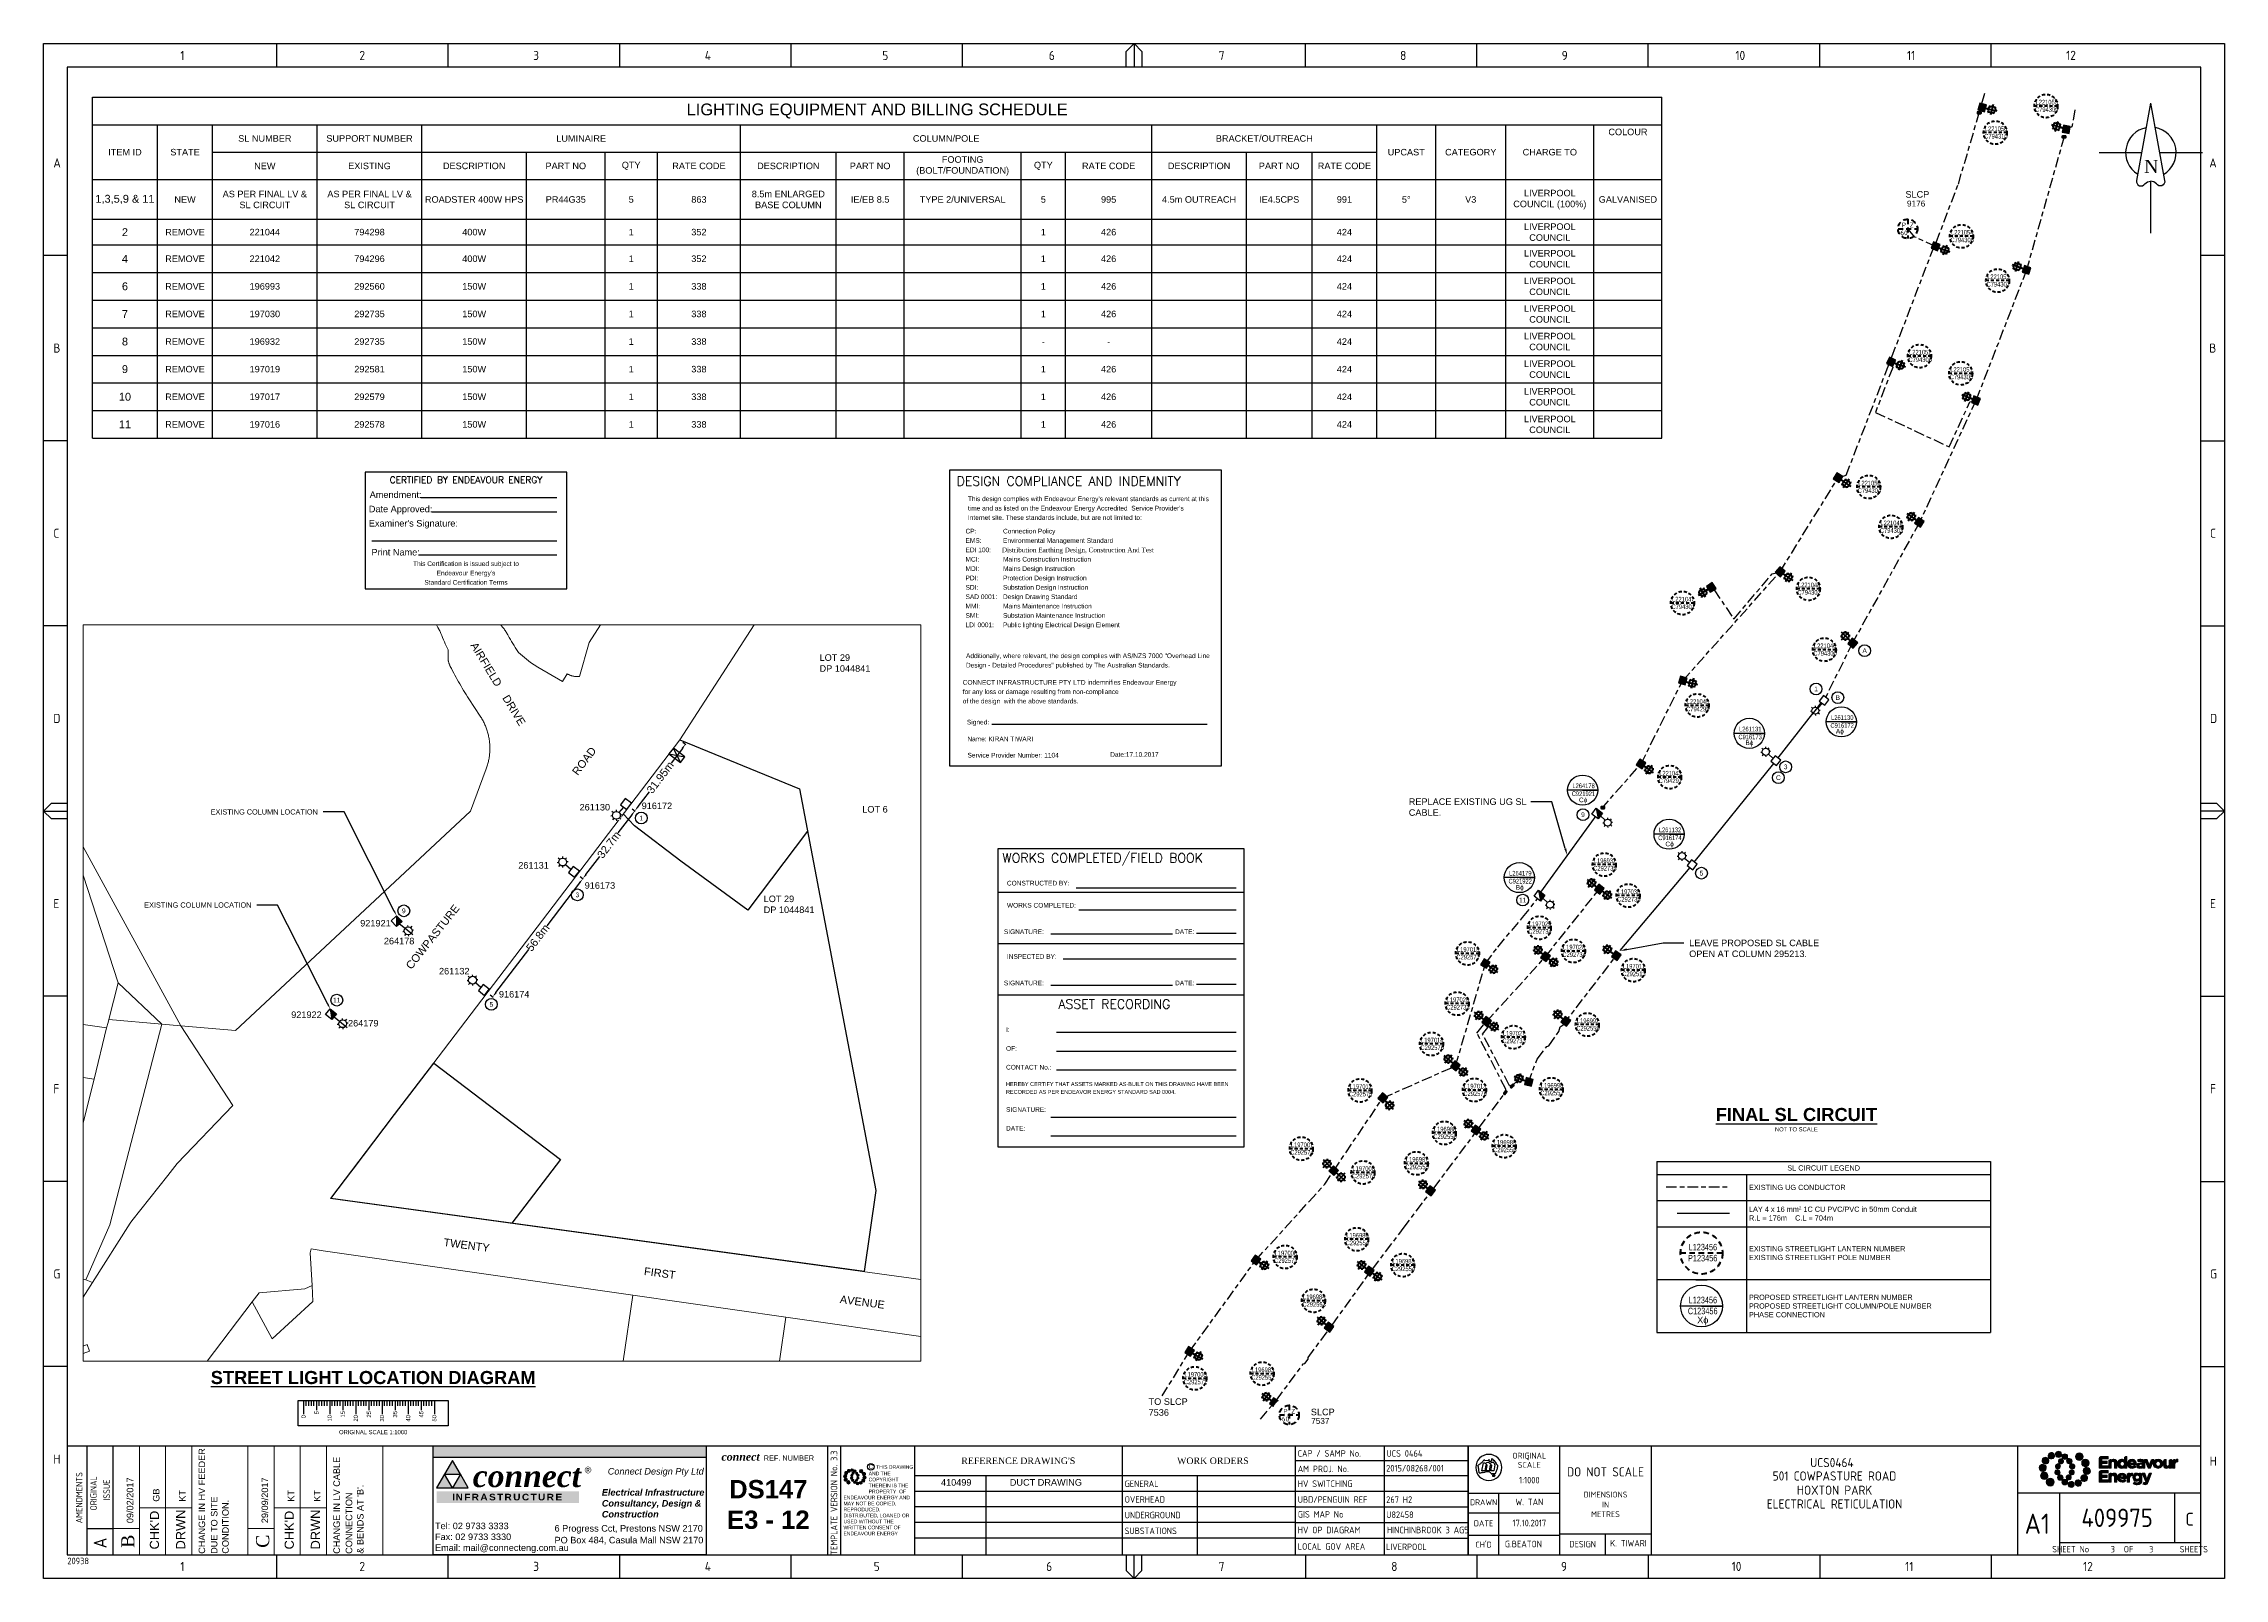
# Paper-space layout 'SHEET (3)' of a CAD drawing. Header units: metres, sheet in millimetres. Extents: x -9 to 824, y -5 to 581.
# The model-space entities are those that its viewports show. They can reach past a viewport. Long polylines and large blocks are cut down to what shows.
import ezdxf
from ezdxf import colors
from ezdxf.entities.mleader import LeaderData, LeaderLine
from ezdxf.enums import TextEntityAlignment as Align
from ezdxf.math import Vec2, Vec3

# ---------------------------------------------------------------- set-up
doc = ezdxf.new("R2010")
doc.units = ezdxf.units.M
doc.linetypes.add('Cable Exist UG', pattern=[8.2, 4, -1.2, 1.8, -1.2])
doc.linetypes.add('Dash', pattern=[5, 3, -2])
doc.layers.get('0').update_dxf_attribs({"color": 6})
for name, color, linetype in [('$0$_User Miscellaneous1', 7, 'Continuous'), ('$0$x-Subdivision Plan$0$_SURVEY$TEXT', 4, 'Continuous'), ('_User Miscellaneous1', 7, 'Continuous'), ('_User Miscellaneous5', 7, 'Continuous'), ('Equip_LV_EXT', 7, 'Continuous'), ('Equip_SL_EXT', 7, 'Continuous'), ('Equip_SP_SL_EXT', 7, 'Continuous'), ('Equip_SP_SL_NEW', 7, 'Continuous'), ('Mains_SL_EXT', 7, 'Continuous'), ('Mains_SL_NEW_R6', 7, 'Continuous'), ('Notes', 7, 'Continuous'), ('Notes_SP_NEW', 7, 'Continuous'), ('Panels_LV_SL_NEW', 7, 'Continuous'), ('Sub_SP_NEW', 7, 'Continuous'), ('SupportsUG_SP_LV_SL_EXT', 7, 'Continuous'), ('SupportsUG_SP_LV_SL_NEW', 7, 'Continuous')]:
    doc.layers.add(name, color=color, linetype=linetype)
doc.layers.add('Cadastre Land Parcels_SP_EXT', color=7, linetype='Continuous', lineweight=5)
doc.layers.add('Cadastre Roads_SP_EXT', color=7, linetype='Continuous', lineweight=5)
doc.styles.add('ARIAL', font='arial.ttf', dxfattribs={"height": 2})
doc.styles.add('ARIALBOLD', font='arialbd.ttf')
doc.styles.add('COLUMN_LABEL', font='arial.ttf')
doc.styles.add('Elec', font='romand__.ttf')
doc.styles.add('iecARIAL', font='arial.ttf', dxfattribs={"height": 2})
doc.styles.add('iecISOCP', font='isocp.shx')
doc.styles.add('iecNAME', font='times.ttf')
doc.styles.add('iecTimesNewRoman', font='times.ttf')
doc.styles.add('IESYMBOL1', font='isocp.shx')
doc.styles.add('POLE_LABEL', font='arial.ttf')
doc.styles.add('SL_LABEL', font='arial.ttf', dxfattribs={"height": 2.5})
doc.styles.add('SLCP_LABEL', font='arial.ttf', dxfattribs={"height": 3.5})
doc.styles.get("Standard").update_dxf_attribs({"font": 'arial.ttf'})
doc.linetypes.add('Cable 4', pattern='A,5.25,-0.1,["o",Standard,S=2,R=0,X=1.2,Y=-0.7],-4', length=9.35)
doc.linetypes.add('Cable G', pattern='A,6,-0.5,["G",Standard,S=1.7,R=0,X=0.3,Y=-0.8],-2.8', length=9.3)
doc.linetypes.add('Cable New UG', pattern='A,7,-0.25,["x",Standard,S=2,R=0,X=0.2,Y=-0.8],-2.1', length=9.35)
doc.linetypes.add('IE Trench HV', pattern='A,7,-0.2,["/",Standard,S=3,R=0,X=0.6,Y=-1.4],-2.5', length=9.7)
doc.dimstyles.get("Standard").update_dxf_attribs({"dimtxt": 0.18, "dimasz": 0.18, "dimexe": 0.18, "dimexo": 0.0625, "dimgap": 0.09, "dimtad": 0, "dimdec": 4, "dimzin": 0, "dimdsep": 46, "dimtxsty": 'Standard', "dimcen": 0.09, "dimadec": 0, "dimazin": 0, "dimtfac": 1, "dimtdec": 4, "dimtofl": 0, "dimtmove": 0, "dimatfit": 3, "dimfxl": 1, "dimtolj": 1, "dimtzin": 0, "dimarcsym": 0})

psp = doc.layouts.new('SHEET (3)')

# ---------------------------------------------------------------- texts
at = {"layer": '_User Miscellaneous1', "lineweight": 0, "char_height": 2.5, "attachment_point": 1}
for s, width, insert in [('LOT 29\\PDP 1044841', 34.9997759, (287.44187, 347.66706)), ('LOT 6', 14.4380705, (303.7653, 289.69632)), ('LOT 29\\PDP 1044841', 34.9997759, (266.0842, 255.47691)), ('410499', 24.3228329, (333.83825, 32.51144)), ('DUCT DRAWING', 31.5969401, (360.1429, 32.51144)), ('{\\Fisocp|c0;G.BEATON}', 19.6118851, (549.31974, 8.96055))]:
    psp.add_mtext_dynamic_manual_height_columns(s, width=width, gutter_width=4, heights=[0], dxfattribs=dict(at, insert=insert))
at = {"layer": '_User Miscellaneous5', "lineweight": 0, "insert": (249.93993, 42.57099), "char_height": 2.5, "attachment_point": 1, "style": 'iecARIAL'}
psp.add_mtext_dynamic_manual_height_columns('\\pi0.0125;{\\fTimes New Roman|b1|i1|c0|p18;\\H1.2x;\\C244;connect\\fArial|b0|i0|c0|p34;\\H0.66667x;\\C256; \\fArial|b1|i0|c0|p34; \\fArial|b0|i0|c0|p34;REF. NUMBER}', width=35.0939845, gutter_width=9, heights=[0], dxfattribs=at)
at = {"layer": '_User Miscellaneous5', "insert": (244.06902, 32.17271), "char_height": 7, "attachment_point": 1, "style": 'ARIALBOLD'}
psp.add_mtext_dynamic_manual_height_columns('\\pi8.81368;{\\C7;DS147\\P\\pi8.0306;E3 - 12}', width=46.38657, gutter_width=35, heights=[0], dxfattribs=at)
at = {"layer": 'Notes', "linetype": 'Cable G', "attachment_point": 5}
for s, width, insert, char_height in [('{\\fArial|b1|i0|c0|p34;\\LFINAL SL CIRCUIT}', 97.2760887, (660.71963, 171.78979), 5), ('NOT TO SCALE', 29.0002965, (660.71963, 166.1739), 1.6), ('{\\fArial|b1|i0|c0|p34;\\LSTREET LIGHT LOCATION DIAGRAM}', 143.359627, (116.85216, 71.30311), 5)]:
    psp.add_mtext_dynamic_manual_height_columns(s, width=width, gutter_width=4, heights=[0], dxfattribs=dict(at, insert=insert, char_height=char_height))
at = {"layer": 'Notes', "color": 3, "insert": (622.80133, 94.38933, 0), "char_height": 2.5, "attachment_point": 1, "style": 'iecARIAL'}
psp.add_mtext_dynamic_manual_height_columns('Xɸ', width=4.1586971, gutter_width=10, heights=[0], dxfattribs=at)

msp = doc.modelspace()

# ---------------------------------------------------------------- texts
at = {"layer": 'Cadastre Roads_SP_EXT'}
for s, rotation, p in [('AIRFIELD    DRIVE', 301.21056, (301603.98, 6245003.53)), ('ROAD', 52.91161, (301645.11, 6244953.58)), ('COWPASTURE', 51.58503, (301581.5, 6244879.44)), ('TWENTY', 352.61396, (301593.67, 6244774.01)), ('FIRST', 352.61396, (301670.29, 6244762.94)), ('AVENUE', 352.61396, (301745.14, 6244752.22))]:
    msp.add_text(s, height=3, rotation=rotation, dxfattribs=at).set_placement(p)

# ---------------------------------------------------------------- blocks, each defined once
blk = doc.blocks.new('EE_LOGO_SMALL')
at = {"layer": 'Notes'}
h = blk.add_hatch(color=256, dxfattribs=at)
edge = h.paths.add_edge_path()
edge.add_spline(control_points=[(-8.4, 2), (-9.2, 2), (-9.8, 1.4), (-9.8, 0.7), (-9.9, -0.1), (-9.3, -0.7), (-8.6, -0.8), (-7.8, -0.8), (-7.2, -0.2), (-7.1, 0.5), (-7.1, 1.3), (-7.7, 1.9), (-8.4, 2)], knot_values=[0, 0, 0, 0, 1, 1, 1, 2, 2, 2, 3, 3, 3, 4, 4, 4, 4], degree=3, periodic=0)
h = blk.add_hatch(color=256, dxfattribs=at)
edge = h.paths.add_edge_path()
edge.add_spline(control_points=[(-6.8, 4.5), (-7.4, 4.8), (-8.2, 4.6), (-8.6, 4), (-8.9, 3.4), (-8.7, 2.6), (-8.1, 2.2), (-7.5, 1.9), (-6.7, 2.1), (-6.3, 2.7), (-6, 3.3), (-6.2, 4.1), (-6.8, 4.5)], knot_values=[0, 0, 0, 0, 1, 1, 1, 2, 2, 2, 3, 3, 3, 4, 4, 4, 4], degree=3, periodic=0)
h = blk.add_hatch(color=256, dxfattribs=at)
edge = h.paths.add_edge_path()
edge.add_spline(control_points=[(-4.2, 5.9), (-4.6, 6.5), (-5.3, 6.6), (-5.9, 6.3), (-6.4, 5.9), (-6.6, 5.1), (-6.2, 4.6), (-5.9, 4), (-5.1, 3.8), (-4.6, 4.2), (-4, 4.6), (-3.8, 5.3), (-4.2, 5.9)], knot_values=[0, 0, 0, 0, 1, 1, 1, 2, 2, 2, 3, 3, 3, 4, 4, 4, 4], degree=3, periodic=0)
h = blk.add_hatch(color=256, dxfattribs=at)
edge = h.paths.add_edge_path()
edge.add_spline(control_points=[(-1.3, 5.9), (-1.4, 6.5), (-2, 7), (-2.6, 6.9), (-3.3, 6.9), (-3.7, 6.3), (-3.7, 5.6), (-3.6, 5), (-3, 4.5), (-2.4, 4.6), (-1.7, 4.7), (-1.3, 5.2), (-1.3, 5.9)], knot_values=[0, 0, 0, 0, 1, 1, 1, 2, 2, 2, 3, 3, 3, 4, 4, 4, 4], degree=3, periodic=0)
h = blk.add_hatch(color=256, dxfattribs=at)
edge = h.paths.add_edge_path()
edge.add_spline(control_points=[(-2.5, 2.1), (-3, 2.2), (-3.5, 1.9), (-3.6, 1.3), (-3.7, 0.8), (-3.4, 0.3), (-2.9, 0.2), (-2.4, 0.1), (-1.9, 0.4), (-1.8, 0.9), (-1.7, 1.5), (-2, 2), (-2.5, 2.1)], knot_values=[0, 0, 0, 0, 1, 1, 1, 2, 2, 2, 3, 3, 3, 4, 4, 4, 4], degree=3, periodic=0)
h = blk.add_hatch(color=256, dxfattribs=at)
edge = h.paths.add_edge_path()
edge.add_spline(control_points=[(1, 4.9), (1, 4.3), (0.5, 3.8), (-0.1, 3.8), (-0.7, 3.8), (-1.2, 4.3), (-1.2, 4.9), (-1.2, 5.5), (-0.7, 6), (-0.1, 6), (0.5, 6), (1, 5.5), (1, 4.9)], knot_values=[0, 0, 0, 0, 1, 1, 1, 2, 2, 2, 3, 3, 3, 4, 4, 4, 4], degree=3, periodic=0)
edge = h.paths.add_edge_path()
edge.add_spline(control_points=[(-1.4, 4), (-1.9, 4.1), (-2.4, 3.8), (-2.5, 3.3), (-2.6, 2.7), (-2.3, 2.2), (-1.8, 2.1), (-1.3, 2), (-0.7, 2.3), (-0.6, 2.9), (-0.5, 3.4), (-0.9, 3.9), (-1.4, 4)], knot_values=[0, 0, 0, 0, 1, 1, 1, 2, 2, 2, 3, 3, 3, 4, 4, 4, 4], degree=3, periodic=0)
h = blk.add_hatch(color=256, dxfattribs=at)
edge = h.paths.add_edge_path()
edge.add_spline(control_points=[(2.3, 2.4), (2.8, 2.8), (2.8, 3.4), (2.4, 3.9), (2, 4.3), (1.4, 4.3), (0.9, 3.9), (0.5, 3.6), (0.5, 2.9), (0.9, 2.5), (1.2, 2), (1.9, 2), (2.3, 2.4)], knot_values=[0, 0, 0, 0, 1, 1, 1, 2, 2, 2, 3, 3, 3, 4, 4, 4, 4], degree=3, periodic=0)
edge = h.paths.add_edge_path()
edge.add_spline(control_points=[(1, 4.9), (1, 4.3), (0.5, 3.8), (-0.1, 3.8), (-0.7, 3.8), (-1.2, 4.3), (-1.2, 4.9), (-1.2, 5.5), (-0.7, 6), (-0.1, 6), (0.5, 6), (1, 5.5), (1, 4.9)], knot_values=[0, 0, 0, 0, 1, 1, 1, 2, 2, 2, 3, 3, 3, 4, 4, 4, 4], degree=3, periodic=0)
h = blk.add_hatch(color=256, dxfattribs=at)
edge = h.paths.add_edge_path()
edge.add_spline(control_points=[(1, 4.9), (1, 4.3), (0.5, 3.8), (-0.1, 3.8), (-0.7, 3.8), (-1.2, 4.3), (-1.2, 4.9), (-1.2, 5.5), (-0.7, 6), (-0.1, 6), (0.5, 6), (1, 5.5), (1, 4.9)], knot_values=[0, 0, 0, 0, 1, 1, 1, 2, 2, 2, 3, 3, 3, 4, 4, 4, 4], degree=3, periodic=0)
edge = h.paths.add_edge_path(flags=16)
edge.add_spline(control_points=[(1, 4.9), (1, 4.3), (0.5, 3.8), (-0.1, 3.8), (-0.7, 3.8), (-1.2, 4.3), (-1.2, 4.9), (-1.2, 5.5), (-0.7, 6), (-0.1, 6), (0.5, 6), (1, 5.5), (1, 4.9)], knot_values=[0, 0, 0, 0, 1, 1, 1, 2, 2, 2, 3, 3, 3, 4, 4, 4, 4], degree=3, periodic=0)
h = blk.add_hatch(color=256, dxfattribs=at)
edge = h.paths.add_edge_path()
edge.add_spline(control_points=[(3, 0.2), (3.5, 0.3), (3.8, 0.9), (3.7, 1.4), (3.6, 1.9), (3, 2.3), (2.5, 2.1), (1.9, 2), (1.6, 1.4), (1.8, 0.9), (1.9, 0.4), (2.5, 0.1), (3, 0.2)], knot_values=[0, 0, 0, 0, 1, 1, 1, 2, 2, 2, 3, 3, 3, 4, 4, 4, 4], degree=3, periodic=0)
h = blk.add_hatch(color=256, dxfattribs=at)
edge = h.paths.add_edge_path()
edge.add_spline(control_points=[(7, 4.9), (7, 4), (6.3, 3.4), (5.5, 3.4), (4.6, 3.4), (4, 4), (4, 4.9), (4, 5.7), (4.6, 6.4), (5.5, 6.4), (6.3, 6.4), (7, 5.7), (7, 4.9)], knot_values=[0, 0, 0, 0, 1, 1, 1, 2, 2, 2, 3, 3, 3, 4, 4, 4, 4], degree=3, periodic=0)
h = blk.add_hatch(color=256, dxfattribs=at)
edge = h.paths.add_edge_path()
edge.add_spline(control_points=[(8.4, 1.1), (9.1, 1.5), (9.4, 2.3), (9.1, 3), (8.8, 3.7), (7.9, 4.1), (7.2, 3.8), (6.5, 3.4), (6.2, 2.6), (6.5, 1.9), (6.8, 1.2), (7.7, 0.8), (8.4, 1.1)], knot_values=[0, 0, 0, 0, 1, 1, 1, 2, 2, 2, 3, 3, 3, 4, 4, 4, 4], degree=3, periodic=0)
h = blk.add_hatch(color=256, dxfattribs=at)
edge = h.paths.add_edge_path()
edge.add_spline(control_points=[(8.3, -1.9), (9, -1.9), (9.7, -1.4), (9.7, -0.6), (9.7, 0.1), (9.2, 0.8), (8.4, 0.8), (7.7, 0.8), (7, 0.3), (7, -0.5), (6.9, -1.2), (7.5, -1.9), (8.3, -1.9)], knot_values=[0, 0, 0, 0, 1, 1, 1, 2, 2, 2, 3, 3, 3, 4, 4, 4, 4], degree=3, periodic=0)
h = blk.add_hatch(color=256, dxfattribs=at)
edge = h.paths.add_edge_path()
edge.add_spline(control_points=[(-8.5, -1.1), (-9.2, -1.4), (-9.6, -2.3), (-9.3, -3), (-8.9, -3.7), (-8.1, -4), (-7.4, -3.7), (-6.7, -3.4), (-6.3, -2.5), (-6.6, -1.8), (-7, -1.1), (-7.8, -0.8), (-8.5, -1.1)], knot_values=[0, 0, 0, 0, 1, 1, 1, 2, 2, 2, 3, 3, 3, 4, 4, 4, 4], degree=3, periodic=0)
h = blk.add_hatch(color=256, dxfattribs=at)
edge = h.paths.add_edge_path()
edge.add_spline(control_points=[(-7.1, -4.8), (-7.1, -4), (-6.5, -3.3), (-5.6, -3.3), (-4.8, -3.3), (-4.1, -4), (-4.1, -4.8), (-4.1, -5.7), (-4.8, -6.3), (-5.6, -6.3), (-6.5, -6.3), (-7.1, -5.7), (-7.1, -4.8)], knot_values=[0, 0, 0, 0, 1, 1, 1, 2, 2, 2, 3, 3, 3, 4, 4, 4, 4], degree=3, periodic=0)
h = blk.add_hatch(color=256, dxfattribs=at)
edge = h.paths.add_edge_path()
edge.add_spline(control_points=[(-3.1, -0.2), (-3.7, -0.3), (-4, -0.8), (-3.8, -1.4), (-3.7, -1.9), (-3.2, -2.2), (-2.6, -2.1), (-2.1, -1.9), (-1.8, -1.4), (-1.9, -0.9), (-2.1, -0.3), (-2.6, 0), (-3.1, -0.2)], knot_values=[0, 0, 0, 0, 1, 1, 1, 2, 2, 2, 3, 3, 3, 4, 4, 4, 4], degree=3, periodic=0)
h = blk.add_hatch(color=256, dxfattribs=at)
edge = h.paths.add_edge_path()
edge.add_spline(control_points=[(-2.5, -2.3), (-2.9, -2.7), (-3, -3.4), (-2.6, -3.8), (-2.2, -4.2), (-1.5, -4.3), (-1.1, -3.9), (-0.7, -3.5), (-0.6, -2.8), (-1, -2.4), (-1.4, -2), (-2, -1.9), (-2.5, -2.3)], knot_values=[0, 0, 0, 0, 1, 1, 1, 2, 2, 2, 3, 3, 3, 4, 4, 4, 4], degree=3, periodic=0)
h = blk.add_hatch(color=256, dxfattribs=at)
edge = h.paths.add_edge_path()
edge.add_spline(control_points=[(-1.2, -4.8), (-1.2, -4.2), (-0.7, -3.7), (-0.1, -3.7), (0.5, -3.7), (1, -4.2), (1, -4.8), (1, -5.4), (0.5, -5.9), (-0.1, -5.9), (-0.7, -5.9), (-1.2, -5.4), (-1.2, -4.8)], knot_values=[0, 0, 0, 0, 1, 1, 1, 2, 2, 2, 3, 3, 3, 4, 4, 4, 4], degree=3, periodic=0)
h = blk.add_hatch(color=256, dxfattribs=at)
edge = h.paths.add_edge_path()
edge.add_spline(control_points=[(1.2, -3.9), (1.7, -4.1), (2.2, -3.7), (2.3, -3.2), (2.5, -2.7), (2.1, -2.2), (1.6, -2.1), (1.1, -2), (0.6, -2.3), (0.5, -2.8), (0.4, -3.3), (0.7, -3.8), (1.2, -3.9)], knot_values=[0, 0, 0, 0, 1, 1, 1, 2, 2, 2, 3, 3, 3, 4, 4, 4, 4], degree=3, periodic=0)
h = blk.add_hatch(color=256, dxfattribs=at)
edge = h.paths.add_edge_path()
edge.add_spline(control_points=[(1.2, -5.8), (1.3, -6.5), (1.8, -6.9), (2.5, -6.9), (3.1, -6.8), (3.6, -6.2), (3.5, -5.6), (3.4, -5), (2.9, -4.5), (2.2, -4.6), (1.6, -4.6), (1.1, -5.2), (1.2, -5.8)], knot_values=[0, 0, 0, 0, 1, 1, 1, 2, 2, 2, 3, 3, 3, 4, 4, 4, 4], degree=3, periodic=0)
h = blk.add_hatch(color=256, dxfattribs=at)
edge = h.paths.add_edge_path()
edge.add_spline(control_points=[(2.4, -2), (2.9, -2.1), (3.4, -1.8), (3.5, -1.3), (3.6, -0.8), (3.3, -0.3), (2.8, -0.2), (2.2, -0.1), (1.7, -0.4), (1.6, -0.9), (1.5, -1.4), (1.8, -1.9), (2.4, -2)], knot_values=[0, 0, 0, 0, 1, 1, 1, 2, 2, 2, 3, 3, 3, 4, 4, 4, 4], degree=3, periodic=0)
h = blk.add_hatch(color=256, dxfattribs=at)
edge = h.paths.add_edge_path()
edge.add_spline(control_points=[(4, -5.8), (4.4, -6.4), (5.2, -6.6), (5.7, -6.2), (6.3, -5.8), (6.5, -5.1), (6.1, -4.5), (5.7, -4), (5, -3.8), (4.4, -4.2), (3.8, -4.5), (3.7, -5.3), (4, -5.8)], knot_values=[0, 0, 0, 0, 1, 1, 1, 2, 2, 2, 3, 3, 3, 4, 4, 4, 4], degree=3, periodic=0)
h = blk.add_hatch(color=256, dxfattribs=at)
edge = h.paths.add_edge_path()
edge.add_spline(control_points=[(6.7, -4.4), (7.3, -4.8), (8.1, -4.6), (8.4, -4), (8.8, -3.3), (8.6, -2.6), (8, -2.2), (7.3, -1.8), (6.6, -2.1), (6.2, -2.7), (5.8, -3.3), (6, -4.1), (6.7, -4.4)], knot_values=[0, 0, 0, 0, 1, 1, 1, 2, 2, 2, 3, 3, 3, 4, 4, 4, 4], degree=3, periodic=0)
at = {"layer": 'Notes', "lineweight": 0}
for points in [[(1.8, 2.1), (1.8, 2.1)], [(-2, -2.1), (-2, -2.1)]]:
    blk.add_lwpolyline(points, dxfattribs=at)
for points in [[(-8.4, 2), (-9.2, 2), (-9.8, 1.4), (-9.8, 0.7), (-9.9, -0.1), (-9.3, -0.7), (-8.6, -0.8), (-7.8, -0.8), (-7.2, -0.2), (-7.1, 0.5), (-7.1, 1.3), (-7.7, 1.9), (-8.4, 2)], [(-6.8, 4.5), (-7.4, 4.8), (-8.2, 4.6), (-8.6, 4), (-8.9, 3.4), (-8.7, 2.6), (-8.1, 2.2), (-7.5, 1.9), (-6.7, 2.1), (-6.3, 2.7), (-6, 3.3), (-6.2, 4.1), (-6.8, 4.5)], [(-4.2, 5.9), (-4.6, 6.5), (-5.3, 6.6), (-5.9, 6.3), (-6.4, 5.9), (-6.6, 5.1), (-6.2, 4.6), (-5.9, 4), (-5.1, 3.8), (-4.6, 4.2), (-4, 4.6), (-3.8, 5.3), (-4.2, 5.9)], [(-1.3, 5.9), (-1.4, 6.5), (-2, 7), (-2.6, 6.9), (-3.3, 6.9), (-3.7, 6.3), (-3.7, 5.6), (-3.6, 5), (-3, 4.5), (-2.4, 4.6), (-1.7, 4.7), (-1.3, 5.2), (-1.3, 5.9)], [(-2.5, 2.1), (-3, 2.2), (-3.5, 1.9), (-3.6, 1.3), (-3.7, 0.8), (-3.4, 0.3), (-2.9, 0.2), (-2.4, 0.1), (-1.9, 0.4), (-1.8, 0.9), (-1.7, 1.5), (-2, 2), (-2.5, 2.1)], [(-1.4, 4), (-1.9, 4.1), (-2.4, 3.8), (-2.5, 3.3), (-2.6, 2.7), (-2.3, 2.2), (-1.8, 2.1), (-1.3, 2), (-0.7, 2.3), (-0.6, 2.9), (-0.5, 3.4), (-0.9, 3.9), (-1.4, 4)], [(1, 4.9), (1, 4.3), (0.5, 3.8), (-0.1, 3.8), (-0.7, 3.8), (-1.2, 4.3), (-1.2, 4.9), (-1.2, 5.5), (-0.7, 6), (-0.1, 6), (0.5, 6), (1, 5.5), (1, 4.9)], [(1, 4.9), (1, 4.3), (0.5, 3.8), (-0.1, 3.8), (-0.7, 3.8), (-1.2, 4.3), (-1.2, 4.9), (-1.2, 5.5), (-0.7, 6), (-0.1, 6), (0.5, 6), (1, 5.5), (1, 4.9)], [(2.3, 2.4), (2.8, 2.8), (2.8, 3.4), (2.4, 3.9), (2, 4.3), (1.4, 4.3), (0.9, 3.9), (0.5, 3.6), (0.5, 2.9), (0.9, 2.5), (1.2, 2), (1.9, 2), (2.3, 2.4)], [(3, 0.2), (3.5, 0.3), (3.8, 0.9), (3.7, 1.4), (3.6, 1.9), (3, 2.3), (2.5, 2.1), (1.9, 2), (1.6, 1.4), (1.8, 0.9), (1.9, 0.4), (2.5, 0.1), (3, 0.2)], [(7, 4.9), (7, 4), (6.3, 3.4), (5.5, 3.4), (4.6, 3.4), (4, 4), (4, 4.9), (4, 5.7), (4.6, 6.4), (5.5, 6.4), (6.3, 6.4), (7, 5.7), (7, 4.9)], [(8.4, 1.1), (9.1, 1.5), (9.4, 2.3), (9.1, 3), (8.8, 3.7), (7.9, 4.1), (7.2, 3.8), (6.5, 3.4), (6.2, 2.6), (6.5, 1.9), (6.8, 1.2), (7.7, 0.8), (8.4, 1.1)], [(8.3, -1.9), (9, -1.9), (9.7, -1.4), (9.7, -0.6), (9.7, 0.1), (9.2, 0.8), (8.4, 0.8), (7.7, 0.8), (7, 0.3), (7, -0.5), (6.9, -1.2), (7.5, -1.9), (8.3, -1.9)], [(-8.5, -1.1), (-9.2, -1.4), (-9.6, -2.3), (-9.3, -3), (-8.9, -3.7), (-8.1, -4), (-7.4, -3.7), (-6.7, -3.4), (-6.3, -2.5), (-6.6, -1.8), (-7, -1.1), (-7.8, -0.8), (-8.5, -1.1)], [(-7.1, -4.8), (-7.1, -4), (-6.5, -3.3), (-5.6, -3.3), (-4.8, -3.3), (-4.1, -4), (-4.1, -4.8), (-4.1, -5.7), (-4.8, -6.3), (-5.6, -6.3), (-6.5, -6.3), (-7.1, -5.7), (-7.1, -4.8)], [(-3.1, -0.2), (-3.7, -0.3), (-4, -0.8), (-3.8, -1.4), (-3.7, -1.9), (-3.2, -2.2), (-2.6, -2.1), (-2.1, -1.9), (-1.8, -1.4), (-1.9, -0.9), (-2.1, -0.3), (-2.6, 0), (-3.1, -0.2)], [(-2.5, -2.3), (-2.9, -2.7), (-3, -3.4), (-2.6, -3.8), (-2.2, -4.2), (-1.5, -4.3), (-1.1, -3.9), (-0.7, -3.5), (-0.6, -2.8), (-1, -2.4), (-1.4, -2), (-2, -1.9), (-2.5, -2.3)], [(-1.2, -4.8), (-1.2, -4.2), (-0.7, -3.7), (-0.1, -3.7), (0.5, -3.7), (1, -4.2), (1, -4.8), (1, -5.4), (0.5, -5.9), (-0.1, -5.9), (-0.7, -5.9), (-1.2, -5.4), (-1.2, -4.8)], [(1.2, -3.9), (1.7, -4.1), (2.2, -3.7), (2.3, -3.2), (2.5, -2.7), (2.1, -2.2), (1.6, -2.1), (1.1, -2), (0.6, -2.3), (0.5, -2.8), (0.4, -3.3), (0.7, -3.8), (1.2, -3.9)], [(1.2, -5.8), (1.3, -6.5), (1.8, -6.9), (2.5, -6.9), (3.1, -6.8), (3.6, -6.2), (3.5, -5.6), (3.4, -5), (2.9, -4.5), (2.2, -4.6), (1.6, -4.6), (1.1, -5.2), (1.2, -5.8)], [(2.4, -2), (2.9, -2.1), (3.4, -1.8), (3.5, -1.3), (3.6, -0.8), (3.3, -0.3), (2.8, -0.2), (2.2, -0.1), (1.7, -0.4), (1.6, -0.9), (1.5, -1.4), (1.8, -1.9), (2.4, -2)], [(4, -5.8), (4.4, -6.4), (5.2, -6.6), (5.7, -6.2), (6.3, -5.8), (6.5, -5.1), (6.1, -4.5), (5.7, -4), (5, -3.8), (4.4, -4.2), (3.8, -4.5), (3.7, -5.3), (4, -5.8)], [(6.7, -4.4), (7.3, -4.8), (8.1, -4.6), (8.4, -4), (8.8, -3.3), (8.6, -2.6), (8, -2.2), (7.3, -1.8), (6.6, -2.1), (6.2, -2.7), (5.8, -3.3), (6, -4.1), (6.7, -4.4)]]:
    blk.add_open_spline(points, degree=3, knots=[0, 0, 0, 0, 1, 1, 1, 2, 2, 2, 3, 3, 3, 4, 4, 4, 4], dxfattribs=at)
blk = doc.blocks.new('EE_COPYRIGHT_A1')
at = {"layer": 'Notes'}
blk.add_circle((9.53, -0.82), 1.15, dxfattribs=at)
at = {"xscale": 0.4, "yscale": 0.4, "zscale": 0.4}
blk.add_blockref('EE_LOGO_SMALL', (3.96, -4.29), dxfattribs=at)
at = {"layer": 'Notes', "insert": (0, 0), "char_height": 1.25, "width": 24.1208, "attachment_point": 1, "style": 'ARIAL'}
blk.add_mtext('\\pt8.75;               ^I{\\H1.2x;C } THIS DRAWING\\P\\pi-8.75,l8.75,t8.75,20;       ^IAND THE ^I\\P\\pi0,t8.75;COPYRIGHT\\P\\pi-8.75,t1.25,8.75;^I^ITHEREIN IS THE PROPERTY  OF \\P\\pi0,l0,t1.25;ENDEAVOUR ENERGY AND MAY NOT BE COPIED, REPRODUCED, DISTRIBUTED, LOANED OR USED WITHOUT THE WRITTEN CONSENT OF ENDEAVOUR ENERGY', dxfattribs=at)
blk = doc.blocks.new('EE_LOGO')
h = blk.add_hatch(color=7)
edge = h.paths.add_edge_path()
edge.add_spline(control_points=[(-25.34, 1.94), (-26.08, 1.98), (-26.72, 1.41), (-26.77, 0.66), (-26.81, -0.09), (-26.24, -0.72), (-25.49, -0.77), (-24.74, -0.81), (-24.1, -0.24), (-24.06, 0.51), (-24.02, 1.25), (-24.59, 1.89), (-25.34, 1.94)], knot_values=[0, 0, 0, 0, 1, 1, 1, 2, 2, 2, 3, 3, 3, 4, 4, 4, 4], degree=3, periodic=0)
h = blk.add_hatch(color=7)
edge = h.paths.add_edge_path()
edge.add_spline(control_points=[(-23.73, 4.46), (-24.34, 4.81), (-25.13, 4.61), (-25.49, 3.99), (-25.85, 3.38), (-25.64, 2.59), (-25.03, 2.23), (-24.41, 1.87), (-23.63, 2.08), (-23.27, 2.69), (-22.91, 3.31), (-23.12, 4.1), (-23.73, 4.46)], knot_values=[0, 0, 0, 0, 1, 1, 1, 2, 2, 2, 3, 3, 3, 4, 4, 4, 4], degree=3, periodic=0)
h = blk.add_hatch(color=7)
edge = h.paths.add_edge_path()
edge.add_spline(control_points=[(-21.12, 5.87), (-21.48, 6.44), (-22.24, 6.61), (-22.81, 6.24), (-23.37, 5.88), (-23.54, 5.12), (-23.17, 4.55), (-22.81, 3.98), (-22.05, 3.82), (-21.48, 4.19), (-20.92, 4.55), (-20.75, 5.31), (-21.12, 5.87)], knot_values=[0, 0, 0, 0, 1, 1, 1, 2, 2, 2, 3, 3, 3, 4, 4, 4, 4], degree=3, periodic=0)
h = blk.add_hatch(color=7)
edge = h.paths.add_edge_path()
edge.add_spline(control_points=[(-19.43, 2.06), (-19.94, 2.17), (-20.44, 1.84), (-20.55, 1.33), (-20.66, 0.82), (-20.34, 0.32), (-19.83, 0.21), (-19.32, 0.1), (-18.81, 0.42), (-18.71, 0.93), (-18.59, 1.44), (-18.92, 1.95), (-19.43, 2.06)], knot_values=[0, 0, 0, 0, 1, 1, 1, 2, 2, 2, 3, 3, 3, 4, 4, 4, 4], degree=3, periodic=0)
h = blk.add_hatch(color=7)
edge = h.paths.add_edge_path()
edge.add_spline(control_points=[(-18.27, 5.87), (-18.34, 6.5), (-18.91, 6.97), (-19.54, 6.9), (-20.18, 6.84), (-20.65, 6.27), (-20.58, 5.63), (-20.52, 4.99), (-19.95, 4.53), (-19.31, 4.59), (-18.67, 4.66), (-18.21, 5.23), (-18.27, 5.87)], knot_values=[0, 0, 0, 0, 1, 1, 1, 2, 2, 2, 3, 3, 3, 4, 4, 4, 4], degree=3, periodic=0)
h = blk.add_hatch(color=7)
edge = h.paths.add_edge_path()
edge.add_spline(control_points=[(-15.91, 4.86), (-15.91, 4.26), (-16.4, 3.77), (-17, 3.77), (-17.6, 3.77), (-18.08, 4.26), (-18.08, 4.86), (-18.08, 5.46), (-17.6, 5.95), (-17, 5.95), (-16.4, 5.95), (-15.91, 5.46), (-15.91, 4.86)], knot_values=[0, 0, 0, 0, 1, 1, 1, 2, 2, 2, 3, 3, 3, 4, 4, 4, 4], degree=3, periodic=0)
edge = h.paths.add_edge_path()
edge.add_spline(control_points=[(-18.29, 3.97), (-18.8, 4.08), (-19.3, 3.76), (-19.41, 3.25), (-19.52, 2.74), (-19.2, 2.23), (-18.69, 2.12), (-18.18, 2.01), (-17.67, 2.33), (-17.56, 2.84), (-17.45, 3.35), (-17.78, 3.86), (-18.29, 3.97)], knot_values=[0, 0, 0, 0, 1, 1, 1, 2, 2, 2, 3, 3, 3, 4, 4, 4, 4], degree=3, periodic=0)
h = blk.add_hatch(color=7)
edge = h.paths.add_edge_path()
edge.add_spline(control_points=[(-14.59, 2.36), (-14.16, 2.75), (-14.12, 3.41), (-14.51, 3.84), (-14.89, 4.27), (-15.55, 4.31), (-15.99, 3.93), (-16.42, 3.54), (-16.46, 2.88), (-16.07, 2.45), (-15.69, 2.01), (-15.02, 1.98), (-14.59, 2.36)], knot_values=[0, 0, 0, 0, 1, 1, 1, 2, 2, 2, 3, 3, 3, 4, 4, 4, 4], degree=3, periodic=0)
edge = h.paths.add_edge_path()
edge.add_spline(control_points=[(-15.91, 4.86), (-15.91, 4.26), (-16.4, 3.77), (-17, 3.77), (-17.6, 3.77), (-18.08, 4.26), (-18.08, 4.86), (-18.08, 5.46), (-17.6, 5.95), (-17, 5.95), (-16.4, 5.95), (-15.91, 5.46), (-15.91, 4.86)], knot_values=[0, 0, 0, 0, 1, 1, 1, 2, 2, 2, 3, 3, 3, 4, 4, 4, 4], degree=3, periodic=0)
h = blk.add_hatch(color=7)
edge = h.paths.add_edge_path()
edge.add_spline(control_points=[(-15.91, 4.86), (-15.91, 4.26), (-16.4, 3.77), (-17, 3.77), (-17.6, 3.77), (-18.08, 4.26), (-18.08, 4.86), (-18.08, 5.46), (-17.6, 5.95), (-17, 5.95), (-16.4, 5.95), (-15.91, 5.46), (-15.91, 4.86)], knot_values=[0, 0, 0, 0, 1, 1, 1, 2, 2, 2, 3, 3, 3, 4, 4, 4, 4], degree=3, periodic=0)
edge = h.paths.add_edge_path(flags=16)
edge.add_spline(control_points=[(-15.91, 4.86), (-15.91, 4.26), (-16.4, 3.77), (-17, 3.77), (-17.6, 3.77), (-18.08, 4.26), (-18.08, 4.86), (-18.08, 5.46), (-17.6, 5.95), (-17, 5.95), (-16.4, 5.95), (-15.91, 5.46), (-15.91, 4.86)], knot_values=[0, 0, 0, 0, 1, 1, 1, 2, 2, 2, 3, 3, 3, 4, 4, 4, 4], degree=3, periodic=0)
h = blk.add_hatch(color=7)
edge = h.paths.add_edge_path()
edge.add_spline(control_points=[(-13.94, 0.18), (-13.41, 0.32), (-13.09, 0.87), (-13.23, 1.4), (-13.37, 1.93), (-13.92, 2.25), (-14.45, 2.11), (-14.98, 1.97), (-15.3, 1.42), (-15.16, 0.89), (-15.02, 0.36), (-14.47, 0.04), (-13.94, 0.18)], knot_values=[0, 0, 0, 0, 1, 1, 1, 2, 2, 2, 3, 3, 3, 4, 4, 4, 4], degree=3, periodic=0)
h = blk.add_hatch(color=7)
edge = h.paths.add_edge_path()
edge.add_spline(control_points=[(-9.93, 4.86), (-9.93, 4.03), (-10.61, 3.35), (-11.44, 3.35), (-12.28, 3.35), (-12.95, 4.03), (-12.95, 4.86), (-12.95, 5.69), (-12.28, 6.37), (-11.44, 6.37), (-10.61, 6.37), (-9.93, 5.69), (-9.93, 4.86)], knot_values=[0, 0, 0, 0, 1, 1, 1, 2, 2, 2, 3, 3, 3, 4, 4, 4, 4], degree=3, periodic=0)
h = blk.add_hatch(color=7)
edge = h.paths.add_edge_path()
edge.add_spline(control_points=[(-8.55, 1.13), (-7.83, 1.45), (-7.5, 2.29), (-7.82, 3.01), (-8.14, 3.73), (-8.98, 4.06), (-9.7, 3.74), (-10.42, 3.42), (-10.75, 2.58), (-10.43, 1.86), (-10.11, 1.14), (-9.27, 0.81), (-8.55, 1.13)], knot_values=[0, 0, 0, 0, 1, 1, 1, 2, 2, 2, 3, 3, 3, 4, 4, 4, 4], degree=3, periodic=0)
h = blk.add_hatch(color=7)
edge = h.paths.add_edge_path()
edge.add_spline(control_points=[(-8.66, -1.92), (-7.91, -1.96), (-7.27, -1.39), (-7.23, -0.64), (-7.19, 0.1), (-7.76, 0.74), (-8.51, 0.78), (-9.25, 0.83), (-9.89, 0.26), (-9.94, -0.49), (-9.98, -1.24), (-9.41, -1.88), (-8.66, -1.92)], knot_values=[0, 0, 0, 0, 1, 1, 1, 2, 2, 2, 3, 3, 3, 4, 4, 4, 4], degree=3, periodic=0)
h = blk.add_hatch(color=7)
edge = h.paths.add_edge_path()
edge.add_spline(control_points=[(-3.85, 0.44), (-3.85, 0.44), (-3.85, 4.25), (-3.85, 4.3), (-3.85, 4.35), (-3.85, 4.86), (-3.29, 4.86), (-2.74, 4.86), (-0.49, 4.86), (-0.49, 4.86), (-0.49, 4.86), (-0.49, 4), (-0.49, 4), (-0.49, 4), (-2.89, 4), (-2.89, 4), (-2.89, 4), (-2.89, 3.1), (-2.89, 3.1), (-2.89, 3.1), (-0.8, 3.1), (-0.8, 3.1), (-0.8, 3.1), (-0.8, 2.23), (-0.8, 2.23), (-0.8, 2.23), (-2.89, 2.23), (-2.89, 2.23), (-2.89, 2.23), (-2.89, 1.31), (-2.89, 1.31), (-2.89, 1.31), (-0.49, 1.31), (-0.49, 1.31), (-0.49, 1.31), (-0.49, 0.44), (-0.49, 0.44), (-0.49, 0.44), (-3.85, 0.44), (-3.85, 0.44)], knot_values=[0, 0, 0, 0, 1, 1, 1, 2, 2, 2, 3, 3, 3, 4, 4, 4, 5, 5, 5, 6, 6, 6, 7, 7, 7, 8, 8, 8, 9, 9, 9, 10, 10, 10, 11, 11, 11, 12, 12, 12, 13, 13, 13, 13], degree=3, periodic=0)
h = blk.add_hatch(color=7)
edge = h.paths.add_edge_path()
edge.add_spline(control_points=[(1.94, 0.44), (1.94, 0.44), (1.94, 2.33), (1.94, 2.33), (1.94, 2.78), (1.73, 3.02), (1.36, 3.02), (1, 3.02), (0.76, 2.78), (0.76, 2.33), (0.76, 2.33), (0.76, 0.44), (0.76, 0.44), (0.76, 0.44), (-0.2, 0.44), (-0.2, 0.44), (-0.2, 0.44), (-0.2, 3.21), (-0.2, 3.27), (-0.2, 3.33), (-0.2, 3.82), (0.36, 3.82), (0.76, 3.82), (0.76, 3.82), (0.76, 3.82), (0.76, 3.82), (0.76, 3.35), (0.76, 3.35), (0.98, 3.63), (1.27, 3.89), (1.75, 3.89), (2.48, 3.89), (2.9, 3.41), (2.9, 2.63), (2.9, 2.63), (2.9, 0.44), (2.9, 0.44), (2.9, 0.44), (1.94, 0.44), (1.94, 0.44)], knot_values=[0, 0, 0, 0, 1, 1, 1, 2, 2, 2, 3, 3, 3, 4, 4, 4, 5, 5, 5, 6, 6, 6, 7, 7, 7, 8, 8, 8, 9, 9, 9, 10, 10, 10, 11, 11, 11, 12, 12, 12, 13, 13, 13, 13], degree=3, periodic=0)
h = blk.add_hatch(color=7)
edge = h.paths.add_edge_path(flags=16)
edge.add_spline(control_points=[(5.8, 2.13), (5.8, 2.69), (5.43, 3.07), (4.98, 3.07), (4.53, 3.07), (4.15, 2.7), (4.15, 2.13), (4.15, 2.13), (4.15, 2.12), (4.15, 2.12), (4.15, 1.56), (4.53, 1.19), (4.98, 1.19), (5.43, 1.19), (5.8, 1.56), (5.8, 2.12), (5.8, 2.12), (5.8, 2.13), (5.8, 2.13)], knot_values=[0, 0, 0, 0, 1, 1, 1, 2, 2, 2, 3, 3, 3, 4, 4, 4, 5, 5, 5, 6, 6, 6, 6], degree=3, periodic=0)
edge = h.paths.add_edge_path()
edge.add_spline(control_points=[(5.79, 0.44), (5.79, 0.44), (5.79, 0.92), (5.79, 0.92), (5.55, 0.6), (5.23, 0.37), (4.73, 0.37), (3.94, 0.37), (3.19, 0.99), (3.19, 2.12), (3.19, 2.12), (3.19, 2.13), (3.19, 2.13), (3.19, 3.26), (3.93, 3.88), (4.73, 3.88), (5.24, 3.88), (5.56, 3.65), (5.79, 3.38), (5.79, 3.38), (5.79, 4.27), (5.79, 4.3), (5.79, 4.34), (5.79, 4.86), (6.34, 4.86), (6.73, 4.86), (6.75, 4.86), (6.75, 4.86), (6.75, 4.86), (6.75, 0.44), (6.75, 0.44), (6.75, 0.44), (5.79, 0.44), (5.79, 0.44)], knot_values=[0, 0, 0, 0, 1, 1, 1, 2, 2, 2, 3, 3, 3, 4, 4, 4, 5, 5, 5, 6, 6, 6, 7, 7, 7, 8, 8, 8, 9, 9, 9, 10, 10, 10, 11, 11, 11, 11], degree=3, periodic=0)
h = blk.add_hatch(color=7)
edge = h.paths.add_edge_path()
edge.add_spline(control_points=[(8.69, 3.89), (7.7, 3.89), (7.01, 3.09), (7.01, 2.13), (7.01, 2.13), (7.01, 2.12), (7.01, 2.12), (7.01, 1.08), (7.77, 0.37), (8.78, 0.37), (9.39, 0.37), (9.85, 0.61), (10.16, 1), (10.16, 1), (9.62, 1.48), (9.62, 1.48), (9.35, 1.24), (9.12, 1.14), (8.79, 1.14), (8.33, 1.13), (8, 1.49), (7.95, 1.86), (7.91, 2.18), (7.93, 2.29), (7.95, 2.43), (8.02, 2.85), (8.29, 3.12), (8.69, 3.12), (9.09, 3.12), (9.34, 2.83), (9.4, 2.4), (9.4, 2.4), (8.14, 2.4), (8.14, 2.4), (8.14, 2.4), (8.12, 1.8), (8.64, 1.8), (9.17, 1.8), (10.32, 1.8), (10.32, 1.8), (10.33, 1.89), (10.34, 1.95), (10.34, 2.04), (10.34, 2.04), (10.34, 2.05), (10.34, 2.05), (10.34, 3.01), (9.82, 3.89), (8.69, 3.89)], knot_values=[0, 0, 0, 0, 1, 1, 1, 2, 2, 2, 3, 3, 3, 4, 4, 4, 5, 5, 5, 6, 6, 6, 7, 7, 7, 8, 8, 8, 9, 9, 9, 10, 10, 10, 11, 11, 11, 12, 12, 12, 13, 13, 13, 14, 14, 14, 15, 15, 15, 16, 16, 16, 16], degree=3, periodic=0)
h = blk.add_hatch(color=7)
edge = h.paths.add_edge_path(flags=16)
edge.add_spline(control_points=[(12.69, 1.8), (12.53, 1.88), (12.31, 1.93), (12.08, 1.93), (11.67, 1.93), (11.42, 1.77), (11.42, 1.46), (11.42, 1.46), (11.42, 1.45), (11.42, 1.45), (11.42, 1.19), (11.63, 1.04), (11.94, 1.04), (12.39, 1.04), (12.69, 1.29), (12.69, 1.63), (12.69, 1.63), (12.69, 1.8), (12.69, 1.8)], knot_values=[0, 0, 0, 0, 1, 1, 1, 2, 2, 2, 3, 3, 3, 4, 4, 4, 5, 5, 5, 6, 6, 6, 6], degree=3, periodic=0)
edge = h.paths.add_edge_path()
edge.add_spline(control_points=[(12.67, 0.44), (12.67, 0.44), (12.67, 0.81), (12.67, 0.81), (12.44, 0.55), (12.12, 0.38), (11.65, 0.38), (11.01, 0.38), (10.49, 0.74), (10.49, 1.41), (10.49, 1.41), (10.49, 1.42), (10.49, 1.42), (10.49, 2.16), (11.05, 2.5), (11.85, 2.5), (12.19, 2.5), (12.44, 2.45), (12.68, 2.37), (12.68, 2.37), (12.68, 2.42), (12.68, 2.42), (12.68, 2.82), (12.43, 3.07), (11.95, 3.07), (11.59, 3.07), (11.33, 3), (11.02, 2.89), (11.02, 2.89), (10.78, 3.62), (10.78, 3.62), (11.15, 3.78), (11.52, 3.89), (12.09, 3.89), (13.14, 3.89), (13.6, 3.35), (13.6, 2.43), (13.6, 2.43), (13.6, 0.44), (13.6, 0.44), (13.6, 0.44), (12.67, 0.44), (12.67, 0.44)], knot_values=[0, 0, 0, 0, 1, 1, 1, 2, 2, 2, 3, 3, 3, 4, 4, 4, 5, 5, 5, 6, 6, 6, 7, 7, 7, 8, 8, 8, 9, 9, 9, 10, 10, 10, 11, 11, 11, 12, 12, 12, 13, 13, 13, 14, 14, 14, 14], degree=3, periodic=0)
h = blk.add_hatch(color=7)
edge = h.paths.add_edge_path()
edge.add_spline(control_points=[(15.71, 0.44), (15.71, 0.44), (14.84, 0.44), (14.84, 0.44), (14.84, 0.44), (13.51, 3.83), (13.51, 3.83), (13.51, 3.83), (14.53, 3.83), (14.53, 3.83), (14.53, 3.83), (15.28, 1.58), (15.28, 1.58), (15.28, 1.58), (15.86, 3.3), (15.86, 3.3), (15.86, 3.3), (16.02, 3.83), (16.4, 3.83), (16.78, 3.83), (17.04, 3.83), (17.04, 3.83), (17.04, 3.83), (15.71, 0.44), (15.71, 0.44)], knot_values=[0, 0, 0, 0, 1, 1, 1, 2, 2, 2, 3, 3, 3, 4, 4, 4, 5, 5, 5, 6, 6, 6, 7, 7, 7, 8, 8, 8, 8], degree=3, periodic=0)
h = blk.add_hatch(color=7)
edge = h.paths.add_edge_path(flags=16)
edge.add_spline(control_points=[(19.52, 2.16), (19.52, 2.66), (19.16, 3.09), (18.63, 3.09), (18.08, 3.09), (17.75, 2.67), (17.75, 2.17), (17.75, 2.17), (17.75, 2.16), (17.75, 2.16), (17.75, 1.66), (18.11, 1.22), (18.64, 1.22), (19.19, 1.22), (19.52, 1.65), (19.52, 2.15), (19.52, 2.15), (19.52, 2.16), (19.52, 2.16)], knot_values=[0, 0, 0, 0, 1, 1, 1, 2, 2, 2, 3, 3, 3, 4, 4, 4, 5, 5, 5, 6, 6, 6, 6], degree=3, periodic=0)
edge = h.paths.add_edge_path()
edge.add_spline(control_points=[(18.63, 0.4), (17.58, 0.4), (16.8, 1.17), (16.8, 2.15), (16.8, 2.15), (16.8, 2.16), (16.8, 2.16), (16.8, 3.13), (17.59, 3.92), (18.64, 3.92), (19.69, 3.92), (20.46, 3.14), (20.46, 2.17), (20.46, 2.17), (20.46, 2.16), (20.46, 2.16), (20.46, 1.19), (19.68, 0.4), (18.63, 0.4)], knot_values=[0, 0, 0, 0, 1, 1, 1, 2, 2, 2, 3, 3, 3, 4, 4, 4, 5, 5, 5, 6, 6, 6, 6], degree=3, periodic=0)
h = blk.add_hatch(color=7)
edge = h.paths.add_edge_path()
edge.add_spline(control_points=[(22.86, 0.44), (22.86, 0.44), (22.86, 0.92), (22.86, 0.92), (22.64, 0.64), (22.36, 0.38), (21.87, 0.38), (21.15, 0.38), (20.72, 0.86), (20.72, 1.63), (20.72, 1.63), (20.72, 3.22), (20.72, 3.27), (20.72, 3.32), (20.72, 3.82), (21.28, 3.82), (21.68, 3.82), (21.68, 3.82), (21.68, 3.82), (21.68, 3.82), (21.68, 1.94), (21.68, 1.94), (21.68, 1.48), (21.9, 1.25), (22.26, 1.25), (22.63, 1.25), (22.86, 1.48), (22.86, 1.94), (22.86, 1.94), (22.86, 3.2), (22.86, 3.27), (22.86, 3.34), (22.87, 3.82), (23.42, 3.82), (23.82, 3.82), (23.82, 3.82), (23.82, 3.82), (23.82, 3.82), (23.82, 0.44), (23.82, 0.44), (23.82, 0.44), (22.86, 0.44), (22.86, 0.44)], knot_values=[0, 0, 0, 0, 1, 1, 1, 2, 2, 2, 3, 3, 3, 4, 4, 4, 5, 5, 5, 6, 6, 6, 7, 7, 7, 8, 8, 8, 9, 9, 9, 10, 10, 10, 11, 11, 11, 12, 12, 12, 13, 13, 13, 14, 14, 14, 14], degree=3, periodic=0)
h = blk.add_hatch(color=7)
edge = h.paths.add_edge_path()
edge.add_spline(control_points=[(26.09, 2.88), (25.46, 2.88), (25.06, 2.5), (25.06, 1.69), (25.06, 1.69), (25.06, 0.44), (25.06, 0.44), (25.06, 0.44), (24.1, 0.44), (24.1, 0.44), (24.1, 0.44), (24.1, 3.24), (24.1, 3.27), (24.1, 3.3), (24.1, 3.83), (24.66, 3.83), (25.22, 3.83), (25.06, 3.83), (25.06, 3.83), (25.06, 3.83), (25.06, 3.14), (25.06, 3.14), (25.26, 3.61), (25.58, 3.91), (26.14, 3.89), (26.14, 3.89), (26.14, 2.88), (26.14, 2.88), (26.14, 2.88), (26.09, 2.88), (26.09, 2.88)], knot_values=[0, 0, 0, 0, 1, 1, 1, 2, 2, 2, 3, 3, 3, 4, 4, 4, 5, 5, 5, 6, 6, 6, 7, 7, 7, 8, 8, 8, 9, 9, 9, 10, 10, 10, 10], degree=3, periodic=0)
h = blk.add_hatch(color=7)
edge = h.paths.add_edge_path()
edge.add_spline(control_points=[(-25.45, -1.11), (-26.17, -1.43), (-26.5, -2.27), (-26.18, -2.99), (-25.86, -3.71), (-25.02, -4.04), (-24.3, -3.72), (-23.58, -3.4), (-23.25, -2.56), (-23.57, -1.84), (-23.88, -1.12), (-24.72, -0.79), (-25.45, -1.11)], knot_values=[0, 0, 0, 0, 1, 1, 1, 2, 2, 2, 3, 3, 3, 4, 4, 4, 4], degree=3, periodic=0)
h = blk.add_hatch(color=7)
edge = h.paths.add_edge_path()
edge.add_spline(control_points=[(-24.06, -4.84), (-24.06, -4.01), (-23.39, -3.33), (-22.55, -3.33), (-21.72, -3.33), (-21.04, -4.01), (-21.04, -4.84), (-21.04, -5.68), (-21.72, -6.35), (-22.55, -6.35), (-23.39, -6.35), (-24.06, -5.68), (-24.06, -4.84)], knot_values=[0, 0, 0, 0, 1, 1, 1, 2, 2, 2, 3, 3, 3, 4, 4, 4, 4], degree=3, periodic=0)
h = blk.add_hatch(color=7)
edge = h.paths.add_edge_path()
edge.add_spline(control_points=[(-20.06, -0.16), (-20.59, -0.3), (-20.9, -0.85), (-20.76, -1.38), (-20.63, -1.91), (-20.08, -2.23), (-19.55, -2.09), (-19.02, -1.95), (-18.7, -1.4), (-18.84, -0.87), (-18.98, -0.34), (-19.52, -0.02), (-20.06, -0.16)], knot_values=[0, 0, 0, 0, 1, 1, 1, 2, 2, 2, 3, 3, 3, 4, 4, 4, 4], degree=3, periodic=0)
h = blk.add_hatch(color=7)
edge = h.paths.add_edge_path()
edge.add_spline(control_points=[(-19.41, -2.34), (-19.84, -2.73), (-19.88, -3.39), (-19.49, -3.82), (-19.1, -4.26), (-18.44, -4.29), (-18.01, -3.91), (-17.58, -3.52), (-17.54, -2.86), (-17.93, -2.43), (-18.31, -2), (-18.97, -1.96), (-19.41, -2.34)], knot_values=[0, 0, 0, 0, 1, 1, 1, 2, 2, 2, 3, 3, 3, 4, 4, 4, 4], degree=3, periodic=0)
h = blk.add_hatch(color=7)
edge = h.paths.add_edge_path()
edge.add_spline(control_points=[(-18.08, -4.84), (-18.08, -4.24), (-17.6, -3.76), (-17, -3.76), (-16.4, -3.76), (-15.91, -4.24), (-15.91, -4.84), (-15.91, -5.44), (-16.4, -5.93), (-17, -5.93), (-17.6, -5.93), (-18.08, -5.44), (-18.08, -4.84)], knot_values=[0, 0, 0, 0, 1, 1, 1, 2, 2, 2, 3, 3, 3, 4, 4, 4, 4], degree=3, periodic=0)
h = blk.add_hatch(color=7)
edge = h.paths.add_edge_path()
edge.add_spline(control_points=[(-15.71, -3.95), (-15.2, -4.06), (-14.69, -3.74), (-14.58, -3.23), (-14.47, -2.72), (-14.8, -2.21), (-15.31, -2.1), (-15.82, -1.99), (-16.32, -2.32), (-16.43, -2.83), (-16.54, -3.34), (-16.22, -3.84), (-15.71, -3.95)], knot_values=[0, 0, 0, 0, 1, 1, 1, 2, 2, 2, 3, 3, 3, 4, 4, 4, 4], degree=3, periodic=0)
h = blk.add_hatch(color=7)
edge = h.paths.add_edge_path()
edge.add_spline(control_points=[(-15.72, -5.85), (-15.66, -6.49), (-15.09, -6.95), (-14.45, -6.89), (-13.81, -6.82), (-13.35, -6.25), (-13.41, -5.62), (-13.48, -4.98), (-14.05, -4.51), (-14.68, -4.58), (-15.33, -4.64), (-15.79, -5.21), (-15.72, -5.85)], knot_values=[0, 0, 0, 0, 1, 1, 1, 2, 2, 2, 3, 3, 3, 4, 4, 4, 4], degree=3, periodic=0)
h = blk.add_hatch(color=7)
edge = h.paths.add_edge_path()
edge.add_spline(control_points=[(-14.57, -2.04), (-14.06, -2.15), (-13.55, -1.83), (-13.44, -1.32), (-13.33, -0.81), (-13.66, -0.3), (-14.17, -0.19), (-14.68, -0.08), (-15.18, -0.4), (-15.29, -0.92), (-15.4, -1.43), (-15.08, -1.93), (-14.57, -2.04)], knot_values=[0, 0, 0, 0, 1, 1, 1, 2, 2, 2, 3, 3, 3, 4, 4, 4, 4], degree=3, periodic=0)
h = blk.add_hatch(color=7)
edge = h.paths.add_edge_path()
edge.add_spline(control_points=[(-12.88, -5.86), (-12.52, -6.43), (-11.76, -6.59), (-11.19, -6.23), (-10.62, -5.86), (-10.46, -5.1), (-10.82, -4.53), (-11.19, -3.97), (-11.95, -3.8), (-12.51, -4.17), (-13.08, -4.53), (-13.25, -5.29), (-12.88, -5.86)], knot_values=[0, 0, 0, 0, 1, 1, 1, 2, 2, 2, 3, 3, 3, 4, 4, 4, 4], degree=3, periodic=0)
h = blk.add_hatch(color=7)
edge = h.paths.add_edge_path()
edge.add_spline(control_points=[(-10.27, -4.44), (-9.65, -4.79), (-8.86, -4.59), (-8.51, -3.97), (-8.15, -3.36), (-8.36, -2.57), (-8.97, -2.22), (-9.58, -1.86), (-10.37, -2.06), (-10.73, -2.68), (-11.09, -3.29), (-10.88, -4.08), (-10.27, -4.44)], knot_values=[0, 0, 0, 0, 1, 1, 1, 2, 2, 2, 3, 3, 3, 4, 4, 4, 4], degree=3, periodic=0)
h = blk.add_hatch(color=7)
edge = h.paths.add_edge_path()
edge.add_spline(control_points=[(-3.85, -4.84), (-3.85, -4.84), (-3.85, -1.03), (-3.85, -0.98), (-3.85, -0.94), (-3.85, -0.42), (-3.29, -0.42), (-2.74, -0.42), (-0.49, -0.42), (-0.49, -0.42), (-0.49, -0.42), (-0.49, -1.29), (-0.49, -1.29), (-0.49, -1.29), (-2.89, -1.29), (-2.89, -1.29), (-2.89, -1.29), (-2.89, -2.19), (-2.89, -2.19), (-2.89, -2.19), (-0.8, -2.19), (-0.8, -2.19), (-0.8, -2.19), (-0.8, -3.05), (-0.8, -3.05), (-0.8, -3.05), (-2.89, -3.05), (-2.89, -3.05), (-2.89, -3.05), (-2.89, -3.98), (-2.89, -3.98), (-2.89, -3.98), (-0.49, -3.98), (-0.49, -3.98), (-0.49, -3.98), (-0.49, -4.84), (-0.49, -4.84), (-0.49, -4.84), (-3.85, -4.84), (-3.85, -4.84)], knot_values=[0, 0, 0, 0, 1, 1, 1, 2, 2, 2, 3, 3, 3, 4, 4, 4, 5, 5, 5, 6, 6, 6, 7, 7, 7, 8, 8, 8, 9, 9, 9, 10, 10, 10, 11, 11, 11, 12, 12, 12, 13, 13, 13, 13], degree=3, periodic=0)
h = blk.add_hatch(color=7)
edge = h.paths.add_edge_path()
edge.add_spline(control_points=[(1.94, -4.84), (1.94, -4.84), (1.94, -2.96), (1.94, -2.96), (1.94, -2.5), (1.73, -2.27), (1.36, -2.27), (1, -2.27), (0.76, -2.5), (0.76, -2.96), (0.76, -2.96), (0.76, -4.84), (0.76, -4.84), (0.76, -4.84), (-0.2, -4.84), (-0.2, -4.84), (-0.2, -4.84), (-0.2, -2.07), (-0.2, -2.01), (-0.2, -1.96), (-0.2, -1.46), (0.36, -1.46), (0.76, -1.46), (0.76, -1.46), (0.76, -1.46), (0.76, -1.46), (0.76, -1.94), (0.76, -1.94), (0.98, -1.65), (1.27, -1.4), (1.75, -1.4), (2.48, -1.4), (2.9, -1.88), (2.9, -2.65), (2.9, -2.65), (2.9, -4.84), (2.9, -4.84), (2.9, -4.84), (1.94, -4.84), (1.94, -4.84)], knot_values=[0, 0, 0, 0, 1, 1, 1, 2, 2, 2, 3, 3, 3, 4, 4, 4, 5, 5, 5, 6, 6, 6, 7, 7, 7, 8, 8, 8, 9, 9, 9, 10, 10, 10, 11, 11, 11, 12, 12, 12, 13, 13, 13, 13], degree=3, periodic=0)
h = blk.add_hatch(color=7)
edge = h.paths.add_edge_path()
edge.add_spline(control_points=[(4.87, -1.4), (3.88, -1.4), (3.19, -2.19), (3.19, -3.16), (3.19, -3.16), (3.19, -3.17), (3.19, -3.17), (3.19, -4.21), (3.94, -4.92), (4.96, -4.92), (5.57, -4.92), (6.03, -4.68), (6.34, -4.29), (6.34, -4.29), (5.79, -3.8), (5.79, -3.8), (5.53, -4.05), (5.29, -4.14), (4.97, -4.15), (4.51, -4.16), (4.18, -3.79), (4.13, -3.42), (4.09, -3.1), (4.11, -3), (4.13, -2.86), (4.2, -2.44), (4.47, -2.17), (4.87, -2.17), (5.27, -2.17), (5.52, -2.46), (5.58, -2.89), (5.58, -2.89), (4.32, -2.89), (4.32, -2.89), (4.32, -2.89), (4.29, -3.49), (4.82, -3.49), (5.35, -3.49), (6.5, -3.49), (6.5, -3.49), (6.51, -3.4), (6.51, -3.34), (6.51, -3.25), (6.51, -3.25), (6.51, -3.23), (6.51, -3.23), (6.51, -2.27), (6, -1.4), (4.87, -1.4)], knot_values=[0, 0, 0, 0, 1, 1, 1, 2, 2, 2, 3, 3, 3, 4, 4, 4, 5, 5, 5, 6, 6, 6, 7, 7, 7, 8, 8, 8, 9, 9, 9, 10, 10, 10, 11, 11, 11, 12, 12, 12, 13, 13, 13, 14, 14, 14, 15, 15, 15, 16, 16, 16, 16], degree=3, periodic=0)
h = blk.add_hatch(color=7)
edge = h.paths.add_edge_path()
edge.add_spline(control_points=[(8.77, -2.4), (8.13, -2.4), (7.74, -2.79), (7.74, -3.6), (7.74, -3.6), (7.74, -4.85), (7.74, -4.85), (7.74, -4.85), (6.78, -4.85), (6.78, -4.85), (6.78, -4.85), (6.78, -2.05), (6.78, -2.02), (6.78, -1.99), (6.77, -1.46), (7.33, -1.46), (7.74, -1.46), (7.74, -1.46), (7.74, -1.46), (7.74, -1.46), (7.74, -2.15), (7.74, -2.15), (7.93, -1.68), (8.25, -1.37), (8.82, -1.4), (8.82, -1.4), (8.82, -2.4), (8.82, -2.4), (8.82, -2.4), (8.77, -2.4), (8.77, -2.4)], knot_values=[0, 0, 0, 0, 1, 1, 1, 2, 2, 2, 3, 3, 3, 4, 4, 4, 5, 5, 5, 6, 6, 6, 7, 7, 7, 8, 8, 8, 9, 9, 9, 10, 10, 10, 10], degree=3, periodic=0)
h = blk.add_hatch(color=7)
edge = h.paths.add_edge_path(flags=16)
edge.add_spline(control_points=[(11.56, -2.97), (11.56, -2.51), (11.2, -2.19), (10.73, -2.19), (10.26, -2.19), (9.91, -2.51), (9.91, -2.97), (9.91, -2.97), (9.91, -2.99), (9.91, -2.99), (9.91, -3.45), (10.26, -3.77), (10.73, -3.77), (11.2, -3.77), (11.56, -3.45), (11.56, -2.99), (11.56, -2.99), (11.56, -2.97), (11.56, -2.97)], knot_values=[0, 0, 0, 0, 1, 1, 1, 2, 2, 2, 3, 3, 3, 4, 4, 4, 5, 5, 5, 6, 6, 6, 6], degree=3, periodic=0)
edge = h.paths.add_edge_path()
edge.add_spline(control_points=[(10.62, -5.87), (10.07, -5.87), (9.55, -5.74), (9.12, -5.51), (9.12, -5.51), (9.45, -4.79), (9.45, -4.79), (9.8, -4.99), (10.14, -5.1), (10.59, -5.1), (11.25, -5.1), (11.56, -4.79), (11.56, -4.18), (11.56, -4.18), (11.56, -4.02), (11.56, -4.02), (11.27, -4.36), (10.96, -4.57), (10.45, -4.57), (9.66, -4.57), (8.95, -3.99), (8.95, -2.99), (8.95, -2.99), (8.95, -2.97), (8.95, -2.97), (8.95, -1.96), (9.68, -1.4), (10.45, -1.4), (10.98, -1.4), (11.29, -1.62), (11.54, -1.9), (11.54, -1.9), (11.54, -1.46), (11.54, -1.46), (11.54, -1.46), (11.54, -1.46), (11.95, -1.46), (12.51, -1.46), (12.5, -2.02), (12.5, -2.02), (12.5, -2.02), (12.5, -4.08), (12.5, -4.08), (12.5, -5.36), (11.87, -5.87), (10.62, -5.87)], knot_values=[0, 0, 0, 0, 1, 1, 1, 2, 2, 2, 3, 3, 3, 4, 4, 4, 5, 5, 5, 6, 6, 6, 7, 7, 7, 8, 8, 8, 9, 9, 9, 10, 10, 10, 11, 11, 11, 12, 12, 12, 13, 13, 13, 14, 14, 14, 15, 15, 15, 15], degree=3, periodic=0)
h = blk.add_hatch(color=7)
edge = h.paths.add_edge_path()
edge.add_spline(control_points=[(14.84, -4.92), (14.58, -5.61), (14.31, -5.87), (13.73, -5.87), (13.38, -5.87), (13.13, -5.78), (12.88, -5.64), (12.88, -5.64), (13.2, -4.94), (13.2, -4.94), (13.33, -5.02), (13.49, -5.07), (13.61, -5.07), (13.78, -5.07), (13.86, -5.02), (13.95, -4.85), (13.95, -4.85), (12.62, -1.46), (12.62, -1.46), (12.62, -1.46), (13.64, -1.46), (13.64, -1.46), (13.64, -1.46), (14.41, -3.76), (14.41, -3.76), (14.41, -3.76), (14.97, -2.01), (14.97, -2.01), (14.97, -2.01), (15.14, -1.46), (15.5, -1.46), (15.86, -1.46), (16.14, -1.46), (16.14, -1.46), (16.14, -1.46), (14.84, -4.92), (14.84, -4.92)], knot_values=[0, 0, 0, 0, 1, 1, 1, 2, 2, 2, 3, 3, 3, 4, 4, 4, 5, 5, 5, 6, 6, 6, 7, 7, 7, 8, 8, 8, 9, 9, 9, 10, 10, 10, 11, 11, 11, 12, 12, 12, 12], degree=3, periodic=0)
at = {"color": 7, "lineweight": 0}
for points in [[(-15.08, 2.11), (-15.08, 2.11)], [(-18.92, -2.1), (-18.92, -2.1)]]:
    blk.add_lwpolyline(points, dxfattribs=at)
for points, knots in [([(-25.34, 1.94), (-26.08, 1.98), (-26.72, 1.41), (-26.77, 0.66), (-26.81, -0.09), (-26.24, -0.72), (-25.49, -0.77), (-24.74, -0.81), (-24.1, -0.24), (-24.06, 0.51), (-24.02, 1.25), (-24.59, 1.89), (-25.34, 1.94)], [0, 0, 0, 0, 1, 1, 1, 2, 2, 2, 3, 3, 3, 4, 4, 4, 4]), ([(-23.73, 4.46), (-24.34, 4.81), (-25.13, 4.61), (-25.49, 3.99), (-25.85, 3.38), (-25.64, 2.59), (-25.03, 2.23), (-24.41, 1.87), (-23.63, 2.08), (-23.27, 2.69), (-22.91, 3.31), (-23.12, 4.1), (-23.73, 4.46)], [0, 0, 0, 0, 1, 1, 1, 2, 2, 2, 3, 3, 3, 4, 4, 4, 4]), ([(-21.12, 5.87), (-21.48, 6.44), (-22.24, 6.61), (-22.81, 6.24), (-23.37, 5.88), (-23.54, 5.12), (-23.17, 4.55), (-22.81, 3.98), (-22.05, 3.82), (-21.48, 4.19), (-20.92, 4.55), (-20.75, 5.31), (-21.12, 5.87)], [0, 0, 0, 0, 1, 1, 1, 2, 2, 2, 3, 3, 3, 4, 4, 4, 4]), ([(-19.43, 2.06), (-19.94, 2.17), (-20.44, 1.84), (-20.55, 1.33), (-20.66, 0.82), (-20.34, 0.32), (-19.83, 0.21), (-19.32, 0.1), (-18.81, 0.42), (-18.71, 0.93), (-18.59, 1.44), (-18.92, 1.95), (-19.43, 2.06)], [0, 0, 0, 0, 1, 1, 1, 2, 2, 2, 3, 3, 3, 4, 4, 4, 4]), ([(-18.27, 5.87), (-18.34, 6.5), (-18.91, 6.97), (-19.54, 6.9), (-20.18, 6.84), (-20.65, 6.27), (-20.58, 5.63), (-20.52, 4.99), (-19.95, 4.53), (-19.31, 4.59), (-18.67, 4.66), (-18.21, 5.23), (-18.27, 5.87)], [0, 0, 0, 0, 1, 1, 1, 2, 2, 2, 3, 3, 3, 4, 4, 4, 4]), ([(-18.29, 3.97), (-18.8, 4.08), (-19.3, 3.76), (-19.41, 3.25), (-19.52, 2.74), (-19.2, 2.23), (-18.69, 2.12), (-18.18, 2.01), (-17.67, 2.33), (-17.56, 2.84), (-17.45, 3.35), (-17.78, 3.86), (-18.29, 3.97)], [0, 0, 0, 0, 1, 1, 1, 2, 2, 2, 3, 3, 3, 4, 4, 4, 4]), ([(-15.91, 4.86), (-15.91, 4.26), (-16.4, 3.77), (-17, 3.77), (-17.6, 3.77), (-18.08, 4.26), (-18.08, 4.86), (-18.08, 5.46), (-17.6, 5.95), (-17, 5.95), (-16.4, 5.95), (-15.91, 5.46), (-15.91, 4.86)], [0, 0, 0, 0, 1, 1, 1, 2, 2, 2, 3, 3, 3, 4, 4, 4, 4]), ([(-15.91, 4.86), (-15.91, 4.26), (-16.4, 3.77), (-17, 3.77), (-17.6, 3.77), (-18.08, 4.26), (-18.08, 4.86), (-18.08, 5.46), (-17.6, 5.95), (-17, 5.95), (-16.4, 5.95), (-15.91, 5.46), (-15.91, 4.86)], [0, 0, 0, 0, 1, 1, 1, 2, 2, 2, 3, 3, 3, 4, 4, 4, 4]), ([(-14.59, 2.36), (-14.16, 2.75), (-14.12, 3.41), (-14.51, 3.84), (-14.89, 4.27), (-15.55, 4.31), (-15.99, 3.93), (-16.42, 3.54), (-16.46, 2.88), (-16.07, 2.45), (-15.69, 2.01), (-15.02, 1.98), (-14.59, 2.36)], [0, 0, 0, 0, 1, 1, 1, 2, 2, 2, 3, 3, 3, 4, 4, 4, 4]), ([(-13.94, 0.18), (-13.41, 0.32), (-13.09, 0.87), (-13.23, 1.4), (-13.37, 1.93), (-13.92, 2.25), (-14.45, 2.11), (-14.98, 1.97), (-15.3, 1.42), (-15.16, 0.89), (-15.02, 0.36), (-14.47, 0.04), (-13.94, 0.18)], [0, 0, 0, 0, 1, 1, 1, 2, 2, 2, 3, 3, 3, 4, 4, 4, 4]), ([(-9.93, 4.86), (-9.93, 4.03), (-10.61, 3.35), (-11.44, 3.35), (-12.28, 3.35), (-12.95, 4.03), (-12.95, 4.86), (-12.95, 5.69), (-12.28, 6.37), (-11.44, 6.37), (-10.61, 6.37), (-9.93, 5.69), (-9.93, 4.86)], [0, 0, 0, 0, 1, 1, 1, 2, 2, 2, 3, 3, 3, 4, 4, 4, 4]), ([(-8.55, 1.13), (-7.83, 1.45), (-7.5, 2.29), (-7.82, 3.01), (-8.14, 3.73), (-8.98, 4.06), (-9.7, 3.74), (-10.42, 3.42), (-10.75, 2.58), (-10.43, 1.86), (-10.11, 1.14), (-9.27, 0.81), (-8.55, 1.13)], [0, 0, 0, 0, 1, 1, 1, 2, 2, 2, 3, 3, 3, 4, 4, 4, 4]), ([(-8.66, -1.92), (-7.91, -1.96), (-7.27, -1.39), (-7.23, -0.64), (-7.19, 0.1), (-7.76, 0.74), (-8.51, 0.78), (-9.25, 0.83), (-9.89, 0.26), (-9.94, -0.49), (-9.98, -1.24), (-9.41, -1.88), (-8.66, -1.92)], [0, 0, 0, 0, 1, 1, 1, 2, 2, 2, 3, 3, 3, 4, 4, 4, 4]), ([(-3.85, 0.44), (-3.85, 0.44), (-3.85, 4.25), (-3.85, 4.3), (-3.85, 4.35), (-3.85, 4.86), (-3.29, 4.86), (-2.74, 4.86), (-0.49, 4.86), (-0.49, 4.86), (-0.49, 4.86), (-0.49, 4), (-0.49, 4), (-0.49, 4), (-2.89, 4), (-2.89, 4), (-2.89, 4), (-2.89, 3.1), (-2.89, 3.1), (-2.89, 3.1), (-0.8, 3.1), (-0.8, 3.1), (-0.8, 3.1), (-0.8, 2.23), (-0.8, 2.23), (-0.8, 2.23), (-2.89, 2.23), (-2.89, 2.23), (-2.89, 2.23), (-2.89, 1.31), (-2.89, 1.31), (-2.89, 1.31), (-0.49, 1.31), (-0.49, 1.31), (-0.49, 1.31), (-0.49, 0.44), (-0.49, 0.44), (-0.49, 0.44), (-3.85, 0.44), (-3.85, 0.44)], [0, 0, 0, 0, 1, 1, 1, 2, 2, 2, 3, 3, 3, 4, 4, 4, 5, 5, 5, 6, 6, 6, 7, 7, 7, 8, 8, 8, 9, 9, 9, 10, 10, 10, 11, 11, 11, 12, 12, 12, 13, 13, 13, 13]), ([(1.94, 0.44), (1.94, 0.44), (1.94, 2.33), (1.94, 2.33), (1.94, 2.78), (1.73, 3.02), (1.36, 3.02), (1, 3.02), (0.76, 2.78), (0.76, 2.33), (0.76, 2.33), (0.76, 0.44), (0.76, 0.44), (0.76, 0.44), (-0.2, 0.44), (-0.2, 0.44), (-0.2, 0.44), (-0.2, 3.21), (-0.2, 3.27), (-0.2, 3.33), (-0.2, 3.82), (0.36, 3.82), (0.76, 3.82), (0.76, 3.82), (0.76, 3.82), (0.76, 3.82), (0.76, 3.35), (0.76, 3.35), (0.98, 3.63), (1.27, 3.89), (1.75, 3.89), (2.48, 3.89), (2.9, 3.41), (2.9, 2.63), (2.9, 2.63), (2.9, 0.44), (2.9, 0.44), (2.9, 0.44), (1.94, 0.44), (1.94, 0.44)], [0, 0, 0, 0, 1, 1, 1, 2, 2, 2, 3, 3, 3, 4, 4, 4, 5, 5, 5, 6, 6, 6, 7, 7, 7, 8, 8, 8, 9, 9, 9, 10, 10, 10, 11, 11, 11, 12, 12, 12, 13, 13, 13, 13]), ([(5.79, 0.44), (5.79, 0.44), (5.79, 0.92), (5.79, 0.92), (5.55, 0.6), (5.23, 0.37), (4.73, 0.37), (3.94, 0.37), (3.19, 0.99), (3.19, 2.12), (3.19, 2.12), (3.19, 2.13), (3.19, 2.13), (3.19, 3.26), (3.93, 3.88), (4.73, 3.88), (5.24, 3.88), (5.56, 3.65), (5.79, 3.38), (5.79, 3.38), (5.79, 4.27), (5.79, 4.3), (5.79, 4.34), (5.79, 4.86), (6.34, 4.86), (6.73, 4.86), (6.75, 4.86), (6.75, 4.86), (6.75, 4.86), (6.75, 0.44), (6.75, 0.44), (6.75, 0.44), (5.79, 0.44), (5.79, 0.44)], [0, 0, 0, 0, 1, 1, 1, 2, 2, 2, 3, 3, 3, 4, 4, 4, 5, 5, 5, 6, 6, 6, 7, 7, 7, 8, 8, 8, 9, 9, 9, 10, 10, 10, 11, 11, 11, 11]), ([(5.8, 2.13), (5.8, 2.69), (5.43, 3.07), (4.98, 3.07), (4.53, 3.07), (4.15, 2.7), (4.15, 2.13), (4.15, 2.13), (4.15, 2.12), (4.15, 2.12), (4.15, 1.56), (4.53, 1.19), (4.98, 1.19), (5.43, 1.19), (5.8, 1.56), (5.8, 2.12), (5.8, 2.12), (5.8, 2.13), (5.8, 2.13)], [0, 0, 0, 0, 1, 1, 1, 2, 2, 2, 3, 3, 3, 4, 4, 4, 5, 5, 5, 6, 6, 6, 6]), ([(8.69, 3.89), (7.7, 3.89), (7.01, 3.09), (7.01, 2.13), (7.01, 2.13), (7.01, 2.12), (7.01, 2.12), (7.01, 1.08), (7.77, 0.37), (8.78, 0.37), (9.39, 0.37), (9.85, 0.61), (10.16, 1), (10.16, 1), (9.62, 1.48), (9.62, 1.48), (9.35, 1.24), (9.12, 1.14), (8.79, 1.14), (8.33, 1.13), (8, 1.49), (7.95, 1.86), (7.91, 2.18), (7.93, 2.29), (7.95, 2.43), (8.02, 2.85), (8.29, 3.12), (8.69, 3.12), (9.09, 3.12), (9.34, 2.83), (9.4, 2.4), (9.4, 2.4), (8.14, 2.4), (8.14, 2.4), (8.14, 2.4), (8.12, 1.8), (8.64, 1.8), (9.17, 1.8), (10.32, 1.8), (10.32, 1.8), (10.33, 1.89), (10.34, 1.95), (10.34, 2.04), (10.34, 2.04), (10.34, 2.05), (10.34, 2.05), (10.34, 3.01), (9.82, 3.89), (8.69, 3.89)], [0, 0, 0, 0, 1, 1, 1, 2, 2, 2, 3, 3, 3, 4, 4, 4, 5, 5, 5, 6, 6, 6, 7, 7, 7, 8, 8, 8, 9, 9, 9, 10, 10, 10, 11, 11, 11, 12, 12, 12, 13, 13, 13, 14, 14, 14, 15, 15, 15, 16, 16, 16, 16]), ([(12.67, 0.44), (12.67, 0.44), (12.67, 0.81), (12.67, 0.81), (12.44, 0.55), (12.12, 0.38), (11.65, 0.38), (11.01, 0.38), (10.49, 0.74), (10.49, 1.41), (10.49, 1.41), (10.49, 1.42), (10.49, 1.42), (10.49, 2.16), (11.05, 2.5), (11.85, 2.5), (12.19, 2.5), (12.44, 2.45), (12.68, 2.37), (12.68, 2.37), (12.68, 2.42), (12.68, 2.42), (12.68, 2.82), (12.43, 3.07), (11.95, 3.07), (11.59, 3.07), (11.33, 3), (11.02, 2.89), (11.02, 2.89), (10.78, 3.62), (10.78, 3.62), (11.15, 3.78), (11.52, 3.89), (12.09, 3.89), (13.14, 3.89), (13.6, 3.35), (13.6, 2.43), (13.6, 2.43), (13.6, 0.44), (13.6, 0.44), (13.6, 0.44), (12.67, 0.44), (12.67, 0.44)], [0, 0, 0, 0, 1, 1, 1, 2, 2, 2, 3, 3, 3, 4, 4, 4, 5, 5, 5, 6, 6, 6, 7, 7, 7, 8, 8, 8, 9, 9, 9, 10, 10, 10, 11, 11, 11, 12, 12, 12, 13, 13, 13, 14, 14, 14, 14]), ([(12.69, 1.8), (12.53, 1.88), (12.31, 1.93), (12.08, 1.93), (11.67, 1.93), (11.42, 1.77), (11.42, 1.46), (11.42, 1.46), (11.42, 1.45), (11.42, 1.45), (11.42, 1.19), (11.63, 1.04), (11.94, 1.04), (12.39, 1.04), (12.69, 1.29), (12.69, 1.63), (12.69, 1.63), (12.69, 1.8), (12.69, 1.8)], [0, 0, 0, 0, 1, 1, 1, 2, 2, 2, 3, 3, 3, 4, 4, 4, 5, 5, 5, 6, 6, 6, 6]), ([(15.71, 0.44), (15.71, 0.44), (14.84, 0.44), (14.84, 0.44), (14.84, 0.44), (13.51, 3.83), (13.51, 3.83), (13.51, 3.83), (14.53, 3.83), (14.53, 3.83), (14.53, 3.83), (15.28, 1.58), (15.28, 1.58), (15.28, 1.58), (15.86, 3.3), (15.86, 3.3), (15.86, 3.3), (16.02, 3.83), (16.4, 3.83), (16.78, 3.83), (17.04, 3.83), (17.04, 3.83), (17.04, 3.83), (15.71, 0.44), (15.71, 0.44)], [0, 0, 0, 0, 1, 1, 1, 2, 2, 2, 3, 3, 3, 4, 4, 4, 5, 5, 5, 6, 6, 6, 7, 7, 7, 8, 8, 8, 8]), ([(18.63, 0.4), (17.58, 0.4), (16.8, 1.17), (16.8, 2.15), (16.8, 2.15), (16.8, 2.16), (16.8, 2.16), (16.8, 3.13), (17.59, 3.92), (18.64, 3.92), (19.69, 3.92), (20.46, 3.14), (20.46, 2.17), (20.46, 2.17), (20.46, 2.16), (20.46, 2.16), (20.46, 1.19), (19.68, 0.4), (18.63, 0.4)], [0, 0, 0, 0, 1, 1, 1, 2, 2, 2, 3, 3, 3, 4, 4, 4, 5, 5, 5, 6, 6, 6, 6]), ([(19.52, 2.16), (19.52, 2.66), (19.16, 3.09), (18.63, 3.09), (18.08, 3.09), (17.75, 2.67), (17.75, 2.17), (17.75, 2.17), (17.75, 2.16), (17.75, 2.16), (17.75, 1.66), (18.11, 1.22), (18.64, 1.22), (19.19, 1.22), (19.52, 1.65), (19.52, 2.15), (19.52, 2.15), (19.52, 2.16), (19.52, 2.16)], [0, 0, 0, 0, 1, 1, 1, 2, 2, 2, 3, 3, 3, 4, 4, 4, 5, 5, 5, 6, 6, 6, 6]), ([(22.86, 0.44), (22.86, 0.44), (22.86, 0.92), (22.86, 0.92), (22.64, 0.64), (22.36, 0.38), (21.87, 0.38), (21.15, 0.38), (20.72, 0.86), (20.72, 1.63), (20.72, 1.63), (20.72, 3.22), (20.72, 3.27), (20.72, 3.32), (20.72, 3.82), (21.28, 3.82), (21.68, 3.82), (21.68, 3.82), (21.68, 3.82), (21.68, 3.82), (21.68, 1.94), (21.68, 1.94), (21.68, 1.48), (21.9, 1.25), (22.26, 1.25), (22.63, 1.25), (22.86, 1.48), (22.86, 1.94), (22.86, 1.94), (22.86, 3.2), (22.86, 3.27), (22.86, 3.34), (22.87, 3.82), (23.42, 3.82), (23.82, 3.82), (23.82, 3.82), (23.82, 3.82), (23.82, 3.82), (23.82, 0.44), (23.82, 0.44), (23.82, 0.44), (22.86, 0.44), (22.86, 0.44)], [0, 0, 0, 0, 1, 1, 1, 2, 2, 2, 3, 3, 3, 4, 4, 4, 5, 5, 5, 6, 6, 6, 7, 7, 7, 8, 8, 8, 9, 9, 9, 10, 10, 10, 11, 11, 11, 12, 12, 12, 13, 13, 13, 14, 14, 14, 14]), ([(26.09, 2.88), (25.46, 2.88), (25.06, 2.5), (25.06, 1.69), (25.06, 1.69), (25.06, 0.44), (25.06, 0.44), (25.06, 0.44), (24.1, 0.44), (24.1, 0.44), (24.1, 0.44), (24.1, 3.24), (24.1, 3.27), (24.1, 3.3), (24.1, 3.83), (24.66, 3.83), (25.22, 3.83), (25.06, 3.83), (25.06, 3.83), (25.06, 3.83), (25.06, 3.14), (25.06, 3.14), (25.26, 3.61), (25.58, 3.91), (26.14, 3.89), (26.14, 3.89), (26.14, 2.88), (26.14, 2.88), (26.14, 2.88), (26.09, 2.88), (26.09, 2.88)], [0, 0, 0, 0, 1, 1, 1, 2, 2, 2, 3, 3, 3, 4, 4, 4, 5, 5, 5, 6, 6, 6, 7, 7, 7, 8, 8, 8, 9, 9, 9, 10, 10, 10, 10]), ([(-25.45, -1.11), (-26.17, -1.43), (-26.5, -2.27), (-26.18, -2.99), (-25.86, -3.71), (-25.02, -4.04), (-24.3, -3.72), (-23.58, -3.4), (-23.25, -2.56), (-23.57, -1.84), (-23.88, -1.12), (-24.72, -0.79), (-25.45, -1.11)], [0, 0, 0, 0, 1, 1, 1, 2, 2, 2, 3, 3, 3, 4, 4, 4, 4]), ([(-24.06, -4.84), (-24.06, -4.01), (-23.39, -3.33), (-22.55, -3.33), (-21.72, -3.33), (-21.04, -4.01), (-21.04, -4.84), (-21.04, -5.68), (-21.72, -6.35), (-22.55, -6.35), (-23.39, -6.35), (-24.06, -5.68), (-24.06, -4.84)], [0, 0, 0, 0, 1, 1, 1, 2, 2, 2, 3, 3, 3, 4, 4, 4, 4]), ([(-20.06, -0.16), (-20.59, -0.3), (-20.9, -0.85), (-20.76, -1.38), (-20.63, -1.91), (-20.08, -2.23), (-19.55, -2.09), (-19.02, -1.95), (-18.7, -1.4), (-18.84, -0.87), (-18.98, -0.34), (-19.52, -0.02), (-20.06, -0.16)], [0, 0, 0, 0, 1, 1, 1, 2, 2, 2, 3, 3, 3, 4, 4, 4, 4]), ([(-19.41, -2.34), (-19.84, -2.73), (-19.88, -3.39), (-19.49, -3.82), (-19.1, -4.26), (-18.44, -4.29), (-18.01, -3.91), (-17.58, -3.52), (-17.54, -2.86), (-17.93, -2.43), (-18.31, -2), (-18.97, -1.96), (-19.41, -2.34)], [0, 0, 0, 0, 1, 1, 1, 2, 2, 2, 3, 3, 3, 4, 4, 4, 4]), ([(-18.08, -4.84), (-18.08, -4.24), (-17.6, -3.76), (-17, -3.76), (-16.4, -3.76), (-15.91, -4.24), (-15.91, -4.84), (-15.91, -5.44), (-16.4, -5.93), (-17, -5.93), (-17.6, -5.93), (-18.08, -5.44), (-18.08, -4.84)], [0, 0, 0, 0, 1, 1, 1, 2, 2, 2, 3, 3, 3, 4, 4, 4, 4]), ([(-15.71, -3.95), (-15.2, -4.06), (-14.69, -3.74), (-14.58, -3.23), (-14.47, -2.72), (-14.8, -2.21), (-15.31, -2.1), (-15.82, -1.99), (-16.32, -2.32), (-16.43, -2.83), (-16.54, -3.34), (-16.22, -3.84), (-15.71, -3.95)], [0, 0, 0, 0, 1, 1, 1, 2, 2, 2, 3, 3, 3, 4, 4, 4, 4]), ([(-15.72, -5.85), (-15.66, -6.49), (-15.09, -6.95), (-14.45, -6.89), (-13.81, -6.82), (-13.35, -6.25), (-13.41, -5.62), (-13.48, -4.98), (-14.05, -4.51), (-14.68, -4.58), (-15.33, -4.64), (-15.79, -5.21), (-15.72, -5.85)], [0, 0, 0, 0, 1, 1, 1, 2, 2, 2, 3, 3, 3, 4, 4, 4, 4]), ([(-14.57, -2.04), (-14.06, -2.15), (-13.55, -1.83), (-13.44, -1.32), (-13.33, -0.81), (-13.66, -0.3), (-14.17, -0.19), (-14.68, -0.08), (-15.18, -0.4), (-15.29, -0.92), (-15.4, -1.43), (-15.08, -1.93), (-14.57, -2.04)], [0, 0, 0, 0, 1, 1, 1, 2, 2, 2, 3, 3, 3, 4, 4, 4, 4]), ([(-12.88, -5.86), (-12.52, -6.43), (-11.76, -6.59), (-11.19, -6.23), (-10.62, -5.86), (-10.46, -5.1), (-10.82, -4.53), (-11.19, -3.97), (-11.95, -3.8), (-12.51, -4.17), (-13.08, -4.53), (-13.25, -5.29), (-12.88, -5.86)], [0, 0, 0, 0, 1, 1, 1, 2, 2, 2, 3, 3, 3, 4, 4, 4, 4]), ([(-10.27, -4.44), (-9.65, -4.79), (-8.86, -4.59), (-8.51, -3.97), (-8.15, -3.36), (-8.36, -2.57), (-8.97, -2.22), (-9.58, -1.86), (-10.37, -2.06), (-10.73, -2.68), (-11.09, -3.29), (-10.88, -4.08), (-10.27, -4.44)], [0, 0, 0, 0, 1, 1, 1, 2, 2, 2, 3, 3, 3, 4, 4, 4, 4]), ([(-3.85, -4.84), (-3.85, -4.84), (-3.85, -1.03), (-3.85, -0.98), (-3.85, -0.94), (-3.85, -0.42), (-3.29, -0.42), (-2.74, -0.42), (-0.49, -0.42), (-0.49, -0.42), (-0.49, -0.42), (-0.49, -1.29), (-0.49, -1.29), (-0.49, -1.29), (-2.89, -1.29), (-2.89, -1.29), (-2.89, -1.29), (-2.89, -2.19), (-2.89, -2.19), (-2.89, -2.19), (-0.8, -2.19), (-0.8, -2.19), (-0.8, -2.19), (-0.8, -3.05), (-0.8, -3.05), (-0.8, -3.05), (-2.89, -3.05), (-2.89, -3.05), (-2.89, -3.05), (-2.89, -3.98), (-2.89, -3.98), (-2.89, -3.98), (-0.49, -3.98), (-0.49, -3.98), (-0.49, -3.98), (-0.49, -4.84), (-0.49, -4.84), (-0.49, -4.84), (-3.85, -4.84), (-3.85, -4.84)], [0, 0, 0, 0, 1, 1, 1, 2, 2, 2, 3, 3, 3, 4, 4, 4, 5, 5, 5, 6, 6, 6, 7, 7, 7, 8, 8, 8, 9, 9, 9, 10, 10, 10, 11, 11, 11, 12, 12, 12, 13, 13, 13, 13]), ([(1.94, -4.84), (1.94, -4.84), (1.94, -2.96), (1.94, -2.96), (1.94, -2.5), (1.73, -2.27), (1.36, -2.27), (1, -2.27), (0.76, -2.5), (0.76, -2.96), (0.76, -2.96), (0.76, -4.84), (0.76, -4.84), (0.76, -4.84), (-0.2, -4.84), (-0.2, -4.84), (-0.2, -4.84), (-0.2, -2.07), (-0.2, -2.01), (-0.2, -1.96), (-0.2, -1.46), (0.36, -1.46), (0.76, -1.46), (0.76, -1.46), (0.76, -1.46), (0.76, -1.46), (0.76, -1.94), (0.76, -1.94), (0.98, -1.65), (1.27, -1.4), (1.75, -1.4), (2.48, -1.4), (2.9, -1.88), (2.9, -2.65), (2.9, -2.65), (2.9, -4.84), (2.9, -4.84), (2.9, -4.84), (1.94, -4.84), (1.94, -4.84)], [0, 0, 0, 0, 1, 1, 1, 2, 2, 2, 3, 3, 3, 4, 4, 4, 5, 5, 5, 6, 6, 6, 7, 7, 7, 8, 8, 8, 9, 9, 9, 10, 10, 10, 11, 11, 11, 12, 12, 12, 13, 13, 13, 13]), ([(4.87, -1.4), (3.88, -1.4), (3.19, -2.19), (3.19, -3.16), (3.19, -3.16), (3.19, -3.17), (3.19, -3.17), (3.19, -4.21), (3.94, -4.92), (4.96, -4.92), (5.57, -4.92), (6.03, -4.68), (6.34, -4.29), (6.34, -4.29), (5.79, -3.8), (5.79, -3.8), (5.53, -4.05), (5.29, -4.14), (4.97, -4.15), (4.51, -4.16), (4.18, -3.79), (4.13, -3.42), (4.09, -3.1), (4.11, -3), (4.13, -2.86), (4.2, -2.44), (4.47, -2.17), (4.87, -2.17), (5.27, -2.17), (5.52, -2.46), (5.58, -2.89), (5.58, -2.89), (4.32, -2.89), (4.32, -2.89), (4.32, -2.89), (4.29, -3.49), (4.82, -3.49), (5.35, -3.49), (6.5, -3.49), (6.5, -3.49), (6.51, -3.4), (6.51, -3.34), (6.51, -3.25), (6.51, -3.25), (6.51, -3.23), (6.51, -3.23), (6.51, -2.27), (6, -1.4), (4.87, -1.4)], [0, 0, 0, 0, 1, 1, 1, 2, 2, 2, 3, 3, 3, 4, 4, 4, 5, 5, 5, 6, 6, 6, 7, 7, 7, 8, 8, 8, 9, 9, 9, 10, 10, 10, 11, 11, 11, 12, 12, 12, 13, 13, 13, 14, 14, 14, 15, 15, 15, 16, 16, 16, 16]), ([(8.77, -2.4), (8.13, -2.4), (7.74, -2.79), (7.74, -3.6), (7.74, -3.6), (7.74, -4.85), (7.74, -4.85), (7.74, -4.85), (6.78, -4.85), (6.78, -4.85), (6.78, -4.85), (6.78, -2.05), (6.78, -2.02), (6.78, -1.99), (6.77, -1.46), (7.33, -1.46), (7.74, -1.46), (7.74, -1.46), (7.74, -1.46), (7.74, -1.46), (7.74, -2.15), (7.74, -2.15), (7.93, -1.68), (8.25, -1.37), (8.82, -1.4), (8.82, -1.4), (8.82, -2.4), (8.82, -2.4), (8.82, -2.4), (8.77, -2.4), (8.77, -2.4)], [0, 0, 0, 0, 1, 1, 1, 2, 2, 2, 3, 3, 3, 4, 4, 4, 5, 5, 5, 6, 6, 6, 7, 7, 7, 8, 8, 8, 9, 9, 9, 10, 10, 10, 10]), ([(10.62, -5.87), (10.07, -5.87), (9.55, -5.74), (9.12, -5.51), (9.12, -5.51), (9.45, -4.79), (9.45, -4.79), (9.8, -4.99), (10.14, -5.1), (10.59, -5.1), (11.25, -5.1), (11.56, -4.79), (11.56, -4.18), (11.56, -4.18), (11.56, -4.02), (11.56, -4.02), (11.27, -4.36), (10.96, -4.57), (10.45, -4.57), (9.66, -4.57), (8.95, -3.99), (8.95, -2.99), (8.95, -2.99), (8.95, -2.97), (8.95, -2.97), (8.95, -1.96), (9.68, -1.4), (10.45, -1.4), (10.98, -1.4), (11.29, -1.62), (11.54, -1.9), (11.54, -1.9), (11.54, -1.46), (11.54, -1.46), (11.54, -1.46), (11.54, -1.46), (11.95, -1.46), (12.51, -1.46), (12.5, -2.02), (12.5, -2.02), (12.5, -2.02), (12.5, -4.08), (12.5, -4.08), (12.5, -5.36), (11.87, -5.87), (10.62, -5.87)], [0, 0, 0, 0, 1, 1, 1, 2, 2, 2, 3, 3, 3, 4, 4, 4, 5, 5, 5, 6, 6, 6, 7, 7, 7, 8, 8, 8, 9, 9, 9, 10, 10, 10, 11, 11, 11, 12, 12, 12, 13, 13, 13, 14, 14, 14, 15, 15, 15, 15]), ([(11.56, -2.97), (11.56, -2.51), (11.2, -2.19), (10.73, -2.19), (10.26, -2.19), (9.91, -2.51), (9.91, -2.97), (9.91, -2.97), (9.91, -2.99), (9.91, -2.99), (9.91, -3.45), (10.26, -3.77), (10.73, -3.77), (11.2, -3.77), (11.56, -3.45), (11.56, -2.99), (11.56, -2.99), (11.56, -2.97), (11.56, -2.97)], [0, 0, 0, 0, 1, 1, 1, 2, 2, 2, 3, 3, 3, 4, 4, 4, 5, 5, 5, 6, 6, 6, 6]), ([(14.84, -4.92), (14.58, -5.61), (14.31, -5.87), (13.73, -5.87), (13.38, -5.87), (13.13, -5.78), (12.88, -5.64), (12.88, -5.64), (13.2, -4.94), (13.2, -4.94), (13.33, -5.02), (13.49, -5.07), (13.61, -5.07), (13.78, -5.07), (13.86, -5.02), (13.95, -4.85), (13.95, -4.85), (12.62, -1.46), (12.62, -1.46), (12.62, -1.46), (13.64, -1.46), (13.64, -1.46), (13.64, -1.46), (14.41, -3.76), (14.41, -3.76), (14.41, -3.76), (14.97, -2.01), (14.97, -2.01), (14.97, -2.01), (15.14, -1.46), (15.5, -1.46), (15.86, -1.46), (16.14, -1.46), (16.14, -1.46), (16.14, -1.46), (14.84, -4.92), (14.84, -4.92)], [0, 0, 0, 0, 1, 1, 1, 2, 2, 2, 3, 3, 3, 4, 4, 4, 5, 5, 5, 6, 6, 6, 7, 7, 7, 8, 8, 8, 9, 9, 9, 10, 10, 10, 11, 11, 11, 12, 12, 12, 12])]:
    blk.add_open_spline(points, degree=3, knots=knots, dxfattribs=at)
blk = doc.blocks.new('Amendment Tag A1-A2')
at = {"lineweight": 15}
for p, q in [((10, 41.65), (10, 0)), ((20, 41.65), (20, 0)), ((30, 41.65), (30, 0)), ((51.51, 41.65), (51.51, 0)), ((10, 18), (30, 18)), ((0, 10), (10, 10))]:
    blk.add_line(p, q, dxfattribs=at)
at = {"lineweight": 15, "style": 'iecARIAL'}
for s, p in [('DRWN', (27.51, 2.06)), ("CHK'D", (17.51, 2.06))]:
    blk.add_text(s, height=3.5, rotation=90, dxfattribs=at).set_placement(p)
for tag, p, height in [('CHECKED_BY', (17.67, 20.28), 2.5), ('DRAWN_BY', (27.67, 20.28), 2.5), ('REV_NO', (8.08, 2.68), 5), ('REV_DATE', (7.67, 12.09), 2.5), ('LINE_ONE', (35.12, 2.27), 2.5), ('LINE_TWO', (39.84, 2.27), 2.5), ('LINE_THREE', (44.14, 2.27), 2.5)]:
    blk.add_attdef(tag, p, '', height=height, rotation=90, dxfattribs=at)
blk = doc.blocks.new('A1_FRAME_TITLE')
at = {"layer": 'Notes', "linetype": 'Continuous'}
for p, q in [((89.14, 574.39), (89.14, 583.39)), ((154.65, 574.39), (154.65, 583.39)), ((220.16, 574.39), (220.16, 583.39)), ((285.67, 574.39), (285.67, 583.39)), ((351.17, 574.39), (351.17, 583.39)), ((413.68, 580.39), (416.68, 583.39)), ((416.68, 583.39), (416.68, 574.39)), ((416.68, 583.39), (419.68, 580.39)), ((482.19, 574.39), (482.19, 583.39)), ((547.7, 574.39), (547.7, 583.39)), ((613.21, 574.39), (613.21, 583.39)), ((678.72, 574.39), (678.72, 583.39)), ((744.23, 574.39), (744.23, 583.39)), ((413.68, 574.39), (413.68, 580.39)), ((419.68, 580.39), (419.68, 574.39)), ((9, 502.43), (0, 502.43)), ((833.35, 502.43), (824.35, 502.43)), ((8.99, 431.68), (0, 431.68)), ((824.37, 431.68), (833.35, 431.68)), ((8.99, 360.93), (0, 360.93)), ((824.35, 360.93), (833.35, 360.93)), ((0, 290.18), (3, 293.18)), ((3, 293.18), (8.99, 293.18)), ((824.37, 293.18), (830.35, 293.18)), ((830.35, 293.18), (833.35, 290.18)), ((0, 290.18), (9, 290.18)), ((3, 287.18), (0, 290.18)), ((8.99, 287.18), (3, 287.18)), ((833.35, 290.18), (824.35, 290.18)), ((830.35, 287.18), (824.37, 287.18)), ((833.35, 290.18), (830.35, 287.18)), ((9, 219.43), (0, 219.43)), ((824.35, 219.43), (833.35, 219.43)), ((9, 148.68), (0, 148.68)), ((824.35, 148.68), (833.35, 148.68)), ((9, 77.93), (0, 77.93)), ((824.37, 77.93), (833.35, 77.93)), ((89.14, -3.03), (89.14, 5.97)), ((154.65, -3.03), (154.65, 5.97)), ((220.16, -3.03), (220.16, 5.97)), ((285.67, -3.03), (285.67, 5.97)), ((351.17, -3.03), (351.17, 5.97)), ((413.68, 5.97), (413.68, -0.03)), ((416.68, -3.03), (416.68, 5.97)), ((419.68, -0.03), (419.68, 5.97)), ((482.19, 5.97), (482.19, -3.03)), ((547.7, 5.97), (547.7, -3.03)), ((613.21, 5.97), (613.21, -3.03)), ((678.72, 5.97), (678.72, -3.03)), ((744.23, 5.97), (744.23, -3.03)), ((413.68, -0.03), (416.68, -3.03)), ((416.68, -3.03), (419.68, -0.03))]:
    blk.add_line(p, q, dxfattribs=at)
at = {"layer": 'Notes', "color": 3, "linetype": 'Continuous'}
for p, q in [((9, 574.39), (9, 5.97)), ((824.37, 5.97), (824.37, 574.39)), ((16.59, 5.97), (16.59, 47.62)), ((26.59, 5.97), (26.59, 47.62)), ((299.54, 47.62), (299.54, 5.97)), ((304.54, 47.62), (304.54, 5.97)), ((332.78, 47.62), (332.78, 5.97)), ((412.12, 47.62), (412.12, 5.97)), ((478.24, 47.62), (478.24, 5.97)), ((544.37, 47.62), (544.37, 5.97)), ((544.37, 41.97), (544.37, 5.97)), ((16.59, 15.97), (26.59, 15.97))]:
    blk.add_line(p, q, dxfattribs=at)
at = {"layer": 'Notes', "color": 7}
for p, q in [((478.24, 41.97), (544.37, 41.97)), ((512.26, 47.62), (512.26, 5.97)), ((550.56, 42.05), (552.33, 42.16)), ((552.33, 42.52), (552.22, 41.82)), ((552.22, 41.82), (553.35, 41.71)), ((553.35, 41.71), (553.55, 42.96)), ((554.18, 42.18), (555.01, 40.9)), ((567.1, 42.48), (567.3, 42.44)), ((332.81, 36.33), (478.24, 36.33)), ((360.07, 36.33), (360.07, 5.97)), ((440.78, 36.33), (440.78, 5.97)), ((478.24, 36.33), (544.37, 36.33)), ((549.56, 38.09), (550.17, 41.17)), ((550.7, 38.09), (549.56, 38.09)), ((550.17, 41.17), (550.92, 41.17)), ((551.11, 40.17), (550.7, 38.09)), ((550.92, 41.17), (550.97, 40.77)), ((551.27, 38.09), (551.66, 40.06)), ((552.41, 38.09), (551.27, 38.09)), ((552.83, 40.17), (552.41, 38.09)), ((552.98, 38.09), (553.37, 40.06)), ((554.12, 38.09), (552.98, 38.09)), ((554.62, 36.89), (553.22, 36.97)), ((553.22, 36.97), (554.62, 36.89)), ((554.62, 36.89), (553.22, 36.97)), ((553.85, 35.89), (553.78, 36.47)), ((553.78, 36.47), (554.51, 36.47)), ((554.3, 35.74), (553.85, 35.89)), ((554.57, 40.35), (554.12, 38.09)), ((554.51, 36.47), (554.3, 35.74)), ((332.78, 30.28), (478.24, 30.28)), ((478.24, 30.33), (544.37, 30.33)), ((556.15, 5.97), (556.15, 29.54)), ((478.24, 24.33), (332.78, 24.33)), ((478.24, 18.33), (332.78, 18.33)), ((478.24, 24.33), (544.37, 24.33)), ((478.24, 18.33), (544.37, 18.33)), ((544.37, 21.97), (579.37, 21.97)), ((478.24, 12.33), (332.78, 12.33)), ((478.24, 12.33), (544.37, 12.33)), ((544.37, 13.47), (579.37, 13.47)), ((596.87, 5.97), (596.87, 13.97))]:
    blk.add_line(p, q, dxfattribs=at)
at = {"layer": 'Notes', "color": 3}
for p, q in [((544.37, 5.97), (544.37, 47.62)), ((579.37, 5.97), (579.37, 47.62)), ((614.37, 5.97), (614.37, 47.62)), ((754.37, 5.97), (754.37, 47.62)), ((754.37, 29.62), (824.37, 29.62)), ((770.37, 29.62), (770.37, 5.97)), ((814.37, 10.62), (814.37, 29.62)), ((579.37, 13.97), (614.37, 13.97)), ((770.37, 10.62), (824.37, 10.62))]:
    blk.add_line(p, q, dxfattribs=at)
at = {"layer": 'Notes', "color": 7, "linetype": 'Continuous'}
blk.add_line((544.37, 29.54), (579.37, 29.54), dxfattribs=at)
at = {"layer": 'Notes', "color": 3, "linetype": 'Continuous', "flags": 128}
for points in [[(149.5, 574.39), (9, 574.39)], [(824.37, 574.39), (149.5, 574.39)], [(9, 47.62), (123.8, 47.62)], [(123.8, 47.62), (824.37, 47.62)], [(9, 5.97), (123.8, 5.97)], [(123.8, 5.97), (824.37, 5.97)]]:
    blk.add_lwpolyline(points, dxfattribs=at)
at = {"layer": 'Notes', "color": 7}
for centre, radius, start, end in [((552.27, 39.37), 5, 0, 180), ((545.21, 46.16), 6.54, 313.73091, 319.30446), ((545.21, 46.16), 6.54, 319.30467, 324.87822), ((578.7, 57.06), 28.87, 210.14832, 211.86006), ((552.27, 39.37), 5, 180, 0), ((542.41, 49.09), 10.59, 302.58406, 308.15761), ((527.29, 35.61), 21.32, 10.30532, 12.33056), ((527.29, 35.61), 21.32, 8.27952, 10.30476), ((528.59, 35.8), 20.01, 6.25393, 8.27917), ((528.59, 35.8), 20.01, 4.22906, 6.2543), ((548.72, 39.42), 2.15, 265.17341, 270.05038), ((548.72, 39.51), 2.24, 270.04379, 274.73222), ((548.65, 40.42), 3.15, 274.73578, 283.08123), ((542.41, 49.09), 10.59, 308.157, 313.73055), ((550.47, 32.55), 4.93, 97.74193, 103.08139), ((546.76, 59.88), 22.65, 277.74178, 280.88254), ((551.87, 40.21), 1.06, 31.78835, 148.21165), ((551.91, 33.09), 4.63, 85.46129, 100.88239), ((551.39, 40.11), 0.28, 348.69105, 168.69105), ((552.2, 36.78), 0.924, 46.58754, 85.46121), ((553.61, 40.3), 0.961, 2.59815, 150.80981), ((553.1, 40.11), 0.28, 348.69107, 168.69107), ((551.36, 35.89), 2.16, 30.18853, 46.58787), ((554.13, 37.45), 0.75, 311.60829, 321.07916), ((554.18, 37.41), 0.675, 321.08379, 331.59821), ((548.02, 40.74), 7.69, 331.5942, 341.88974), ((477.01, -10.21), 93.25, 33.10964, 33.23409), ((558.55, 42.96), 4.09, 213.11509, 222.41459), ((542.7, 42.48), 13.29, 341.89012, 347.84341), ((555.89, 40.53), 0.484, 222.41995, 236.44219), ((556.07, 40.81), 0.815, 236.43588, 244.74219), ((553.96, 40.06), 1.76, 347.84337, 354.14088), ((554.11, 40.04), 1.61, 354.14364, 1.03424)]:
    blk.add_arc(centre, radius, start, end, dxfattribs=at)
blk.add_blockref('EE_LOGO', (789.37, 38.62))
at = {"layer": 'Notes'}
ref = blk.add_blockref('Amendment Tag A1-A2', (26.59, 5.97), dxfattribs=at)
ref.add_attrib('DRAWN_BY', 'KT', (54.27, 26.26), dxfattribs={"layer": '0', "lineweight": 15, "height": 2.5, "rotation": 90, "style": 'iecARIAL'})
ref.add_attrib('CHECKED_BY', 'GB', (44.27, 26.26), dxfattribs={"layer": '0', "lineweight": 15, "height": 2.5, "rotation": 90, "style": 'iecARIAL'})
ref.add_attrib('REV_NO', 'B', (34.68, 8.65), dxfattribs={"layer": '0', "lineweight": 15, "height": 5, "rotation": 90, "style": 'iecTimesNewRoman'})
ref.add_attrib('REV_DATE', '09/02/2017', (34.27, 18.07), dxfattribs={"layer": '0', "lineweight": 15, "height": 2.5, "rotation": 90, "style": 'iecARIAL'})
ref.add_attrib('LINE_ONE', 'CHANGE IN HV FEEDER', (61.72, 6.36), dxfattribs={"layer": '0', "lineweight": 15, "height": 2.5, "rotation": 90, "style": 'iecARIAL'})
ref.add_attrib('LINE_TWO', 'DUE TO SITE ', (66.43, 6.34), dxfattribs={"layer": '0', "lineweight": 15, "height": 2.5, "rotation": 90, "style": 'iecARIAL'})
ref.add_attrib('LINE_THREE', 'CONDITION.', (70.73, 6.41), dxfattribs={"layer": '0', "lineweight": 15, "height": 2.5, "rotation": 90, "style": 'iecARIAL'})
ref = blk.add_blockref('Amendment Tag A1-A2', (78.1, 5.97), dxfattribs=at)
ref.add_attrib('DRAWN_BY', 'KT', (105.78, 26.26), dxfattribs={"layer": '0', "lineweight": 15, "height": 2.5, "rotation": 90, "style": 'iecARIAL'})
ref.add_attrib('CHECKED_BY', 'KT', (95.78, 26.26), dxfattribs={"layer": '0', "lineweight": 15, "height": 2.5, "rotation": 90, "style": 'iecARIAL'})
ref.add_attrib('REV_NO', 'C', (86.19, 8.65), dxfattribs={"layer": '0', "lineweight": 15, "height": 5, "rotation": 90, "style": 'iecTimesNewRoman'})
ref.add_attrib('REV_DATE', '29/09/2017', (85.78, 18.07), dxfattribs={"layer": '0', "lineweight": 15, "height": 2.5, "rotation": 90, "style": 'iecARIAL'})
ref.add_attrib('LINE_ONE', 'CHANGE IN LV CABLE', (113.23, 6.36), dxfattribs={"layer": '0', "lineweight": 15, "height": 2.5, "rotation": 90, "style": 'iecARIAL'})
ref.add_attrib('LINE_TWO', 'CONNECTION ', (117.94, 6.34), dxfattribs={"layer": '0', "lineweight": 15, "height": 2.5, "rotation": 90, "style": 'iecARIAL'})
ref.add_attrib('LINE_THREE', "& BENDS AT 'B'.", (122.24, 6.41), dxfattribs={"layer": '0', "lineweight": 15, "height": 2.5, "rotation": 90, "style": 'iecARIAL'})
at = {"layer": 'Notes', "xscale": 1.1, "yscale": 1.1, "zscale": 1.1}
blk.add_blockref('EE_COPYRIGHT_A1', (305.65, 40.49), dxfattribs=at)
at = {"layer": 'Notes', "color": 7, "style": 'iecISOCP'}
for s, height, p in [('1', 3.5, (52.24, 577.12)), ('2', 3.5, (120.7, 577.12)), ('3', 3.5, (187.09, 577.12)), ('4', 3.5, (252.67, 577.12)), ('5', 3.5, (320.5, 577.12)), ('6', 3.5, (384.13, 577.12)), ('7', 3.5, (449.08, 577.12)), ('8', 3.5, (518.36, 577.12)), ('9', 3.5, (580.11, 577.12)), ('10', 3.5, (646.5, 577.12)), ('11', 3.5, (712.06, 577.12)), ('12', 3.5, (772.87, 577.16)), ('A', 3.5, (3.74, 536.06)), ('A', 3.5, (827.58, 536.06)), ('B', 3.5, (3.74, 465.31)), ('B', 3.5, (827.58, 465.31)), ('C', 3.5, (3.74, 394.56)), ('C', 3.5, (827.87, 394.56)), ('D', 3.5, (3.74, 323.81)), ('D', 3.5, (827.87, 323.81)), ('E', 3.5, (3.74, 253.06)), ('E', 3.5, (827.87, 253.06)), ('F', 3.5, (3.74, 182.31)), ('F', 3.5, (827.87, 182.31)), ('G', 3.5, (3.74, 111.56)), ('G', 3.5, (827.87, 111.56)), ('H', 3.5, (3.74, 40.81)), ('CAP / SAMP No.', 2.5, (479.24, 43.47)), ('H', 3.5, (827.76, 39.97)), ('GENERAL', 2.5, (413.12, 31.86)), ('AM PROJ. No.', 2.5, (479.24, 37.55)), ('HV SWITCHING', 2.5, (479.24, 31.9)), ('OVERHEAD', 2.5, (413.12, 25.9)), ('UBD/PENGUIN REF', 2.5, (479.24, 25.84)), ('UNDERGROUND', 2.5, (413.12, 19.9)), ('HV OP DIAGRAM', 2.5, (479.24, 14.2)), ('GIS MAP No', 2.5, (479.29, 20.2)), ('SUBSTATIONS', 2.5, (413.12, 13.9)), ('LOCAL GOV AREA', 2.5, (479.24, 7.9)), ('1', 3.5, (52.24, -0.22)), ('2', 3.5, (120.7, -0.22)), ('3', 3.5, (187.09, -0.2)), ('4', 3.5, (252.67, -0.22)), ('5', 3.5, (317.21, -0.22)), ('6', 3.5, (383.12, -0.22)), ('7', 3.5, (449.03, -0.22)), ('8', 3.5, (514.97, -0.22)), ('9', 3.5, (579.84, -0.22)), ('10', 3.5, (645.06, -0.2)), ('11', 3.5, (711.36, -0.22)), ('12', 3.5, (779.36, -0.22))]:
    blk.add_text(s, height=height, dxfattribs=at).set_placement(p)
at = {"layer": 'Notes', "style": 'iecTimesNewRoman'}
blk.add_text("REFERENCE DRAWING'S", height=2.5, dxfattribs=at).set_placement((372.45, 40.66), align=Align.CENTER)
blk.add_text('WORK ORDERS', height=2.5, dxfattribs=at).set_placement((433.13, 40.66))
at = {"layer": 'Notes', "color": 7, "style": 'iecISOCP'}
for s, height, p in [('ORIGINAL', 2.24, (567.74, 42.73)), ('SCALE', 2.24, (567.74, 39.23)), ('DRAWN', 2.24, (550.26, 24.93)), ('DIMENSIONS', 2.24, (596.87, 27.88)), ('IN', 2.24, (596.87, 24.04)), ('DATE', 2.24, (550.26, 16.88)), ('METRES', 2.24, (596.87, 20.38)), ("CH'D", 2.24, (550.26, 8.77)), ('DESIGN', 2.5, (588.12, 8.81))]:
    blk.add_text(s, height=height, dxfattribs=at).set_placement(p, align=Align.CENTER)
for s, height, p in [('AMENDMENTS', 2.5, (14.84, 18.02)), ('ORIGINAL', 2.5, (20.34, 22.94)), ('ISSUE', 2.5, (25.34, 26.69)), ('A', 5, (24.09, 8.47))]:
    blk.add_text(s, height=height, rotation=90, dxfattribs=at).set_placement(p)
blk.add_text('TEMPLATE VERSION No.', height=2.5, rotation=90, dxfattribs=at).set_placement((302.04, 5.97), align=Align.MIDDLE_LEFT)
at = {"layer": 'Notes', "color": 1, "style": 'iecISOCP'}
blk.add_text('A1', height=7.68, dxfattribs=at).set_placement((761.88, 17.86), align=Align.MIDDLE_CENTER)
at = {"layer": 'Notes', "color": 7, "style": 'iecISOCP'}
blk.add_text('SHEET No         OF            SHEETS', height=2.5, dxfattribs=at).set_placement((797.31, 8.12), align=Align.MIDDLE_CENTER)
at = {"layer": 'Notes', "insert": (596.84, 37.67), "char_height": 3.5, "width": 29.1, "attachment_point": 5, "style": 'iecISOCP'}
blk.add_mtext('DO NOT SCALE', dxfattribs=at)
at = {"layer": 'Notes', "color": 7, "style": 'iecISOCP', "flags": 8}
blk.add_attdef('VERSION_NO', text='', height=2.5, rotation=90, dxfattribs=at).set_placement((302.04, 43.81), align=Align.MIDDLE_CENTER)
at = {"layer": 'Notes', "color": 7, "style": 'iecISOCP'}
for tag, p in [('CAP_NO', (513.19, 43.46)), ('REF_No_1', (335.24, 32.31)), ('REF_1', (362.52, 32.31)), ('GEN_WO', (441.71, 31.76)), ('IE_NUM', (513.05, 37.81)), ('HV_SWITCH', (513.46, 32.16)), ('REF_No_2', (335.24, 26.31)), ('REF_2', (362.52, 26.31)), ('OH_WO', (441.71, 25.81)), ('UBD_REF', (513.05, 25.83)), ('REF_No_3', (335.24, 20.31)), ('REF_No_4', (335.24, 14.31)), ('REF_3', (362.52, 20.31)), ('REF_4', (362.52, 14.31)), ('UG_WO', (441.71, 20.05)), ('GIS_MAP_No', (513.05, 20.04)), ('HV_OP_DIAG', (513.33, 14.2)), ('SUB_WO', (441.71, 13.81)), ('LGA', (512.95, 7.78))]:
    blk.add_attdef(tag, p, '', height=2.5, dxfattribs=at)
at = {"layer": 'Notes', "style": 'iecISOCP'}
for tag, p in [('T1', (684.37, 39.47)), ('T2', (684.37, 34.35)), ('T4', (684.37, 23.66)), ('T3', (684.37, 28.92)), ('T5', (684.37, 18.23)), ('T6', (684.37, 12.97))]:
    blk.add_attdef(tag, text='', height=3.5, dxfattribs=at).set_placement(p, align=Align.CENTER)
at = {"layer": 'Notes', "color": 7, "style": 'iecISOCP'}
for tag, p in [('scale', (567.76, 33.27)), ('DRAWN', (567.76, 24.93)), ('DATE', (567.76, 16.88)), ('DESIGN', (605.62, 9.15))]:
    blk.add_attdef(tag, text='', height=2.5, dxfattribs=at).set_placement(p, align=Align.CENTER)
at = {"layer": 'Notes', "color": 4, "style": 'iecISOCP'}
blk.add_attdef('NUM', text='', height=7, dxfattribs=at).set_placement((792.37, 20.12), align=Align.MIDDLE_CENTER)
at = {"layer": 'Notes', "color": 1, "style": 'iecISOCP'}
blk.add_attdef('REV', text='', height=5, dxfattribs=at).set_placement((820.05, 17.1), align=Align.CENTER)
at = {"layer": 'Notes', "color": 7, "style": 'iecISOCP'}
for tag, p in [('NS', (790.71, 8.12)), ('SHTS', (805.41, 8.12))]:
    blk.add_attdef(tag, text='', height=2.5, dxfattribs=at).set_placement(p, align=Align.MIDDLE)
at = {"layer": 'Notes', "style": 'iecISOCP'}
blk.add_attdef('ExportID', (9.08, 2.39), '', height=2.5, dxfattribs=at)
at = {"layer": 'Notes', "style": 'iecISOCP', "flags": 1}
for tag, p in [('ProjectType', (14.17, -26.8)), ('ProjectNumber', (23.56, -26.82)), ('DrawingNumber', (35.51, -26.8)), ('ProjectDescription', (47.56, -26.83)), ('ExportDate', (60.28, -26.79)), ('ExportUserName', (69.15, -26.8)), ('DesignerCompanyName', (81.48, -26.79)), ('ExportAreaOfInterest', (97.1, -26.81)), ('GIS_SUCCESS', (112, -26.78)), ('CAD_SUCCESS', (121.79, -26.78)), ('DEPOTCODE', (132.11, -26.88)), ('ExportCategories', (140.08, -26.8)), ('Comments', (154.38, -26.88))]:
    blk.add_attdef(tag, p, '', height=1, dxfattribs=at)
blk = doc.blocks.new('NOTE_DESIGN-COMPLIANCE')
blk.add_line((16, 16.01), (98.33, 16.01))
blk.add_lwpolyline([(0, 113.3), (103.74, 113.3), (103.74, 0), (0, 0)], close=True)
at = {"color": 7, "lineweight": -3, "style": 'Elec'}
blk.add_text('DESIGN COMPLIANCE AND INDEMNITY', height=3.5, dxfattribs=at).set_placement((2.6, 106.13), align=Align.BOTTOM_LEFT)
at = {"color": 7, "lineweight": -3}
for s, p in [('Signed:', (6.54, 17.75)), ('Name: KIRAN TIWARI', (6.71, 11.32)), ('Service Provider Number: 1104', (6.76, 5.11)), ('Date:17.10.2017', (61.29, 5.38))]:
    blk.add_text(s, height=1.79, dxfattribs=at).set_placement(p, align=Align.TOP_LEFT)
at = {"color": 7, "lineweight": -3, "char_height": 1.79, "line_spacing_factor": 1.2}
for s, insert, attachment_point in [("This design complies with Endeavour Energy's relevant standards as current at this \\Ptime and as listed on the Endeavour Energy Accredited  Service Provider's\\PInternet site. These standards include, but are not limited to:", (6.92, 93.79), 7), ('CP:^I^IConnection Policy\\PEMS:^I^IEnvironmental Management Standard\\PEDI 100:      {\\fTimes New Roman|b0|i0|c0|p18;\\C0;Distribution Earthing Design, Construction And Test\\fArial|b0|i0|c0|p34;\\H1.4419x; \\H0.69353x;\\P}MCI:^I^IMains Construction Instruction{\\H1.42363x; }\\PMDI:^I^IMains Design Instruction{\\H1.24923x; }\\PPDI:^I^IProtection Design Instruction{\\H1.35046x; }\\PSDI:^I^ISubstation Design Instruction{\\H1.30678x; }\\PSAD 0001:^IDesign Drawing Standard{\\H1.3364x; }\\PMMI:^I^IMains Maintenance Instruction{\\H1.30157x; }\\PSMI:^I^ISubstation Maintenance Instruction{\\H1.33611x; }\\PLDI 0001:^IPublic lighting Electrical Design Element {\\H1.30584x; }', (6.01, 90.72), 1), ('\\PAdditionally, where relevant, the design complies with AS/NZS 7000 "Overhead Line\\PDesign - Detailed Procedures" published by The Australian Standards.', (6.18, 46.67), 1), ('CONNECT INFRASTRUCTURE PTY LTD indemnifies Endeavour Energy \\Pfor any loss or damage resulting from non-compliance \\Pof the design  with the above standards.', (4.93, 32.94), 1)]:
    blk.add_mtext(s, dxfattribs=dict(at, insert=insert, attachment_point=attachment_point))
blk = doc.blocks.new('NOTE_CERTIFIED-BY-IE')
at = {"color": 7, "linetype": 'Continuous', "lineweight": -3}
for p, q in [((21.25, 34.9), (73.15, 34.9)), ((25.46, 29.41), (73.15, 29.41)), ((2.51, 18.32), (73.15, 18.32)), ((20.45, 12.96), (73.15, 12.96))]:
    blk.add_line(p, q, dxfattribs=at)
blk.add_lwpolyline([(0, 0), (76.98, 0), (76.98, 44.52), (0, 44.52)], close=True)
at = {"color": 7, "lineweight": -3, "style": 'Elec'}
blk.add_text('CERTIFIED BY ENDEAVOUR ENERGY', height=2.52, dxfattribs=at).set_placement((38.51, 41.58), align=Align.MIDDLE_CENTER)
at = {"color": 7, "lineweight": -3}
for s, p in [('Amendment:', (1.7, 35.94)), ('Date Approved:', (1.37, 30.47)), ("Examiner's Signature:", (1.37, 25.01))]:
    blk.add_text(s, height=2.5, dxfattribs=at).set_placement(p, align=Align.MIDDLE_LEFT)
blk.add_text('Print Name:', height=2.5, dxfattribs=at).set_placement((2.4, 11.95), align=Align.BOTTOM_LEFT)
at = {"color": 7, "lineweight": -3, "insert": (38.49, 5.99), "char_height": 1.79, "attachment_point": 5, "line_spacing_factor": 1.2}
blk.add_mtext("This Certification is issued subject to \\PEndeavour Energy's \\PStandard Certification Terms", dxfattribs=at)
blk = doc.blocks.new('A$C7C2D5BA1')
at = {"layer": 'Notes', "lineweight": -3}
for p, q in [((94.11, 1.22), (0, 1.22)), ((94.11, -18.37), (0, -18.37)), ((93.87, -37.95), (0, -37.95))]:
    blk.add_line(p, q, dxfattribs=at)
at = {"layer": 'Notes', "color": 7, "linetype": 'Continuous', "lineweight": -3}
for p, q in [((30, 3.02), (91.13, 3.02)), ((31, -5.43), (91.13, -5.43)), ((20.3, -14.62), (66.83, -14.62)), ((75.92, -14.27), (91.13, -14.27)), ((25, -24.1), (91.13, -24.1)), ((20.3, -34.2), (66.83, -34.2)), ((75.92, -33.85), (91.13, -33.85)), ((22.5, -52.19), (91.13, -52.19)), ((22.5, -59.39), (91.13, -59.39)), ((22.5, -66.56), (91.13, -66.56)), ((20.3, -84.61), (91.13, -84.61)), ((20.3, -91.7), (91.13, -91.7))]:
    blk.add_line(p, q, dxfattribs=at)
at = {"layer": 'Notes', "lineweight": -3}
blk.add_lwpolyline([(0, -95.98), (94.11, -95.98), (94.11, 17.97), (0, 17.97)], close=True, dxfattribs=at)
at = {"layer": 'Notes', "color": 7, "lineweight": -3, "style": 'Elec'}
blk.add_text('WORKS COMPLETED/FIELD BOOK', height=3.5, dxfattribs=at).set_placement((1.75, 14.47), align=Align.MIDDLE_LEFT)
at = {"layer": 'Notes', "color": 7, "lineweight": -3}
for s, p in [('CONSTRUCTED BY:', (3.51, 4.81)), ('WORKS COMPLETED:', (3.52, -3.64)), ('INSPECTED BY:', (3.52, -23.22))]:
    blk.add_text(s, height=1.79, dxfattribs=at).set_placement(p, align=Align.MIDDLE_LEFT)
for s, p in [('SIGNATURE:', (10, -13.75)), ('DATE:', (71.45, -13.75)), ('SIGNATURE:', (10, -33.34)), ('DATE:', (71.45, -33.34))]:
    blk.add_text(s, height=1.79, dxfattribs=at).set_placement(p, align=Align.MIDDLE_CENTER)
at = {"layer": 'Notes', "color": 7, "lineweight": -3, "style": 'Elec'}
blk.add_text('ASSET RECORDING', height=3.5, dxfattribs=at).set_placement((23.19, -39.66), align=Align.TOP_LEFT)
at = {"layer": 'Notes', "color": 7, "lineweight": -3, "insert": (3.17, -50.3), "char_height": 1.79, "width": 89.6105, "attachment_point": 1, "line_spacing_factor": 1.2}
blk.add_mtext('I:\\P\\POF:\\P\\PCONTACT No.:\\P{\\H0.83799x;\\PHEREBY CERTIFY THAT ASSETS MARKED AS-BUILT ON THIS DRAWING HAVE BEEN\\PRECORDED AS PER ENDEAVOR ENERGY STANDARD SAD 0004.}\\P\\PSIGNATURE:\\P\\PDATE:', dxfattribs=at)
blk = doc.blocks.new('A$C43F67C48')
at = {"layer": '_User Miscellaneous1'}
h = blk.add_hatch(color=16, dxfattribs=at)
h.dxf.hatch_style = 1
h.paths.add_polyline_path([(0, 0), (0, -4.5), (104.34, -4.5), (104.34, 0)])
h.paths.add_polyline_path([(4.39, -10.85), (10.45, -10.85), (7.42, -5.6)])
h.paths.add_polyline_path([(4.39, -10.85), (1.36, -16.1), (7.42, -16.1)])
h.paths.add_polyline_path([(10.45, -10.85), (7.42, -16.1), (13.48, -16.1)])
at = {"layer": '_User Miscellaneous1', "linetype": 'ByBlock'}
for points in [[(104.34, -4.5), (0, -4.5), (0, 0), (104.34, 0)], [(104.34, -41.65), (0, -41.65), (0, 0), (104.34, 0)]]:
    blk.add_lwpolyline(points, close=True, dxfattribs=at)
at = {"layer": '_User Miscellaneous1', "linetype": 'ByBlock', "flags": 128}
for points in [[(7.42, -5.6), (4.39, -10.85), (10.45, -10.85)], [(4.39, -10.85), (1.36, -16.1), (7.42, -16.1)], [(10.45, -10.85), (7.42, -16.1), (13.48, -16.1)]]:
    blk.add_lwpolyline(points, close=True, dxfattribs=at)
at = {"layer": '_User Miscellaneous1', "attachment_point": 1, "style": 'ARIAL'}
for s, width, insert, char_height in [('®', 5.3121, (57.95, -7.98), 2.5), ('{\\fTimes New Roman|b1|i1|c0|p18;\\H0.94444x;\\C16;\\c458864;connect\\fTimes New Roman|b1|i0|c0|p18;\\H1.0588x;\\C256; }', 45.5437, (15.19, -7.27), 9)]:
    blk.add_mtext_dynamic_manual_height_columns(s, width=width, gutter_width=12.5, heights=[0], dxfattribs=dict(at, insert=insert, char_height=char_height))
at = {"layer": '_User Miscellaneous1', "linetype": 'IE Trench HV', "char_height": 2.5, "attachment_point": 1, "style": 'ARIAL'}
for s, width, insert in [('{\\fArial|b1|i1|c0|p34;Electrical Infrastructure\\PConsultancy, Design & Construction}', 46.7615, (64.51, -16.54)), ('{\\fArial|b0|i1|c0|p34;Connect Design Pty Ltd}', 62.5342, (66.78, -8.48)), ('Tel: 02 9733 3333\\PFax: 02 9733 3330\\PEmail: mail@connecteng.com.au', 56.6079, (0.75, -29.34)), ('6 Progress Cct, Prestons NSW 2170', 56.6079, (46.43, -30.28)), ('PO Box 484, Casula Mall NSW 2170', 56.6079, (46.43, -34.77))]:
    blk.add_mtext_dynamic_manual_height_columns(s, width=width, gutter_width=12.5, heights=[0], dxfattribs=dict(at, insert=insert))
at = {"layer": '_User Miscellaneous1', "linetype": 'IE Trench HV', "insert": (28.59, -19.59), "char_height": 2.5, "attachment_point": 5, "style": 'ARIAL', "bg_fill": 1, "box_fill_scale": 1.4, "bg_fill_color": 16, "bg_fill_transparency": 0}
blk.add_mtext_dynamic_manual_height_columns('{\\fArial|b1|i0|c0|p34;\\W1.1;\\T1.2;\\C254;\\c15132390;INFRASTRUCTURE}', width=52.3288, gutter_width=12.5, heights=[0], dxfattribs=at)
blk = doc.blocks.new('COLUMN_EXT')
blk.add_hatch(color=256).paths.add_polyline_path([(-1.49, 1.48), (-1.49, -1.49), (1.48, -1.49), (1.48, 1.48)])
blk.add_lwpolyline([(-1.49, -1.49), (1.48, -1.49), (1.48, 1.48), (-1.49, 1.48)], close=True)
for tag, height, style, flags, p in [('STRUCTURE_PLANT_NUMBER', 0.2, 'POLE_LABEL', 9, (1.81, 0.03)), ('ASSET_NUM', 2.5, 'COLUMN_LABEL', 8, (2, 2)), ('STREET_CODE', 0.2, 'COLUMN_LABEL', 9, (1.81, -0.2))]:
    blk.add_attdef(tag, text='', height=height, dxfattribs=dict(style=style, flags=flags)).set_placement(p, align=Align.MIDDLE_LEFT)
at = {"flags": 1}
blk.add_attdef('Z', (1.81, -2.35), '', height=0.2, dxfattribs=at)
at = {"flags": 9}
for tag, p in [('COLUMN_TYPE', (1.81, -0.4)), ('OWNED_BY', (1.81, -0.6)), ('STATE', (1.81, -0.8)), ('USAGE', (1.81, -1)), ('STREETNAME', (1.81, -1.6)), ('SUBURB', (1.81, -1.8)), ('LEGEND', (1.81, -1.2)), ('LOCATION', (1.81, -1.4)), ('NOTES', (1.81, -2))]:
    blk.add_attdef(tag, text='', height=0.2, dxfattribs=at).set_placement(p, align=Align.MIDDLE_LEFT)
blk = doc.blocks.new('*U113')
at = {"lineweight": 40}
for p, q in [((-2.25, 4.22), (2.25, 4.22)), ((-1.46, 5.68), (-1.06, 5.28)), ((-1.46, 2.76), (-1.06, 3.16)), ((0, 1.97), (0, 6.47)), ((0, 0), (0, 2.72)), ((1.46, 5.68), (1.06, 5.28)), ((1.46, 2.76), (1.06, 3.16))]:
    blk.add_line(p, q, dxfattribs=at)
blk.add_circle((0, 4.22), 1.5, dxfattribs=at)
at = {"style": 'iecARIAL', "flags": 8}
blk.add_attdef('ASSET_NUM', (1.5, 1.5), '', height=2.5, dxfattribs=at)
for tag, p, height, flags in [('OPERATING_VOLTAGE', (0.98, -1.65), 0.2, 9), ('ORIENTATION', (0.98, -1.85), 0.2, 9), ('OWNED_BY', (0.98, -2.05), 0.2, 9), ('STATE', (0.98, -2.25), 0.2, 9), ('STREETNAME', (0.98, -9.25), 0.2, 9), ('SUBURB', (0.98, -9.45), 0.2, 1), ('CONSTRUCTED_VOLTAGE', (0.98, -0.65), 0.2, 9), ('CONTROL_TYPE', (0.98, -0.85), 0.2, 9), ('LANTERN_PURPOSE', (0.98, -1.05), 0.2, 9), ('LANTERN_TYPE', (0.98, -1.25), 0.2, 9), ('NO_PHASES', (0.98, -1.45), 0.2, 9), ('USAGE', (0.98, -2.45), 0.2, 9), ('CEXIST', (0.98, -2.65), 0.2, 9), ('CNEW', (0.98, -2.85), 0.2, 9), ('CNUMBER', (0.98, -3.05), 0.2, 9), ('CREMOVE', (0.98, -3.25), 0.2, 9), ('CREPLACE', (0.98, -3.45), 0.2, 9), ('LKINGHEIGHT', (0.98, -3.65), 0.2, 9), ('LBRACKET', (0.98, -3.85), 0.2, 9), ('LBRACKETVOCAB', (0.98, -4.05), 0.2, 9), ('LCATEGORY', (0.98, -4.25), 0.2, 9), ('LCHARGE1', (0.98, -4.45), 0.2, 9), ('LCHARGE1PERCENT', (0.98, -4.65), 0.2, 9), ('LCHARGE2', (0.98, -4.85), 0.2, 9), ('LCHARGE2PERCENT', (0.98, -5.05), 0.2, 9), ('LCHARGE3', (0.98, -5.25), 0.2, 9), ('LCHARGE3PERCENT', (0.98, -5.45), 0.2, 9), ('LEXIST', (0.98, -5.65), 0.2, 9), ('LLAMP', (0.98, -5.85), 0.2, 9), ('LLAMPVOCAB', (0.98, -6.05), 0.2, 9), ('LMAST', (0.98, -6.25), 0.2, 9), ('LMASTVOCAB', (0.98, -6.45), 0.2, 9), ('LNEW', (0.98, -6.65), 0.2, 9), ('LANTNUMBER', (0.98, -6.85), 0.2, 9), ('LOUTREACH', (0.98, -7.25), 0.2, 9), ('LOUTREACHVOCAB', (0.98, -7.45), 0.2, 9), ('LRATECODE', (0.98, -7.65), 0.2, 9), ('LREMOVE', (0.98, -7.85), 0.2, 9), ('LREPLACE', (0.98, -8.05), 0.2, 9), ('LTYPE', (0.98, -8.25), 0.2, 9), ('LTYPEVOCAB', (0.98, -8.45), 0.2, 9), ('LEGEND', (0.98, -8.65), 0.2, 9), ('LOCATION', (0.98, -8.85), 0.2, 9), ('NOTES', (0.98, -9.05), 0.2, 9), ('LNUMBER', (2.18, -3.25), 2.5, 8)]:
    blk.add_attdef(tag, p, '', height=height, dxfattribs=dict(flags=flags))
blk = doc.blocks.new('*U112')
at = {"lineweight": 40}
for p, q in [((-2.25, 4.22), (2.25, 4.22)), ((-1.46, 5.68), (-1.06, 5.28)), ((-1.46, 2.76), (-1.06, 3.16)), ((0, 1.97), (0, 6.47)), ((0, 0), (0, 2.72)), ((1.46, 5.68), (1.06, 5.28)), ((1.46, 2.76), (1.06, 3.16))]:
    blk.add_line(p, q, dxfattribs=at)
blk.add_circle((0, 4.22), 1.5, dxfattribs=at)
at = {"style": 'iecARIAL', "flags": 8}
blk.add_attdef('ASSET_NUM', (1.5, 1.5), '', height=2.5, dxfattribs=at)
for tag, p, height, flags in [('OPERATING_VOLTAGE', (0.98, -1.65), 0.2, 9), ('ORIENTATION', (0.98, -1.85), 0.2, 9), ('OWNED_BY', (0.98, -2.05), 0.2, 9), ('STATE', (0.98, -2.25), 0.2, 9), ('STREETNAME', (0.98, -9.25), 0.2, 9), ('SUBURB', (0.98, -9.45), 0.2, 1), ('CONSTRUCTED_VOLTAGE', (0.98, -0.65), 0.2, 9), ('CONTROL_TYPE', (0.98, -0.85), 0.2, 9), ('LANTERN_PURPOSE', (0.98, -1.05), 0.2, 9), ('LANTERN_TYPE', (0.98, -1.25), 0.2, 9), ('NO_PHASES', (0.98, -1.45), 0.2, 9), ('USAGE', (0.98, -2.45), 0.2, 9), ('CEXIST', (0.98, -2.65), 0.2, 9), ('CNEW', (0.98, -2.85), 0.2, 9), ('CNUMBER', (0.98, -3.05), 0.2, 9), ('CREMOVE', (0.98, -3.25), 0.2, 9), ('CREPLACE', (0.98, -3.45), 0.2, 9), ('LKINGHEIGHT', (0.98, -3.65), 0.2, 9), ('LBRACKET', (0.98, -3.85), 0.2, 9), ('LBRACKETVOCAB', (0.98, -4.05), 0.2, 9), ('LCATEGORY', (0.98, -4.25), 0.2, 9), ('LCHARGE1', (0.98, -4.45), 0.2, 9), ('LCHARGE1PERCENT', (0.98, -4.65), 0.2, 9), ('LCHARGE2', (0.98, -4.85), 0.2, 9), ('LCHARGE2PERCENT', (0.98, -5.05), 0.2, 9), ('LCHARGE3', (0.98, -5.25), 0.2, 9), ('LCHARGE3PERCENT', (0.98, -5.45), 0.2, 9), ('LEXIST', (0.98, -5.65), 0.2, 9), ('LLAMP', (0.98, -5.85), 0.2, 9), ('LLAMPVOCAB', (0.98, -6.05), 0.2, 9), ('LMAST', (0.98, -6.25), 0.2, 9), ('LMASTVOCAB', (0.98, -6.45), 0.2, 9), ('LNEW', (0.98, -6.65), 0.2, 9), ('LANTNUMBER', (0.98, -6.85), 0.2, 9), ('LOUTREACH', (0.98, -7.25), 0.2, 9), ('LOUTREACHVOCAB', (0.98, -7.45), 0.2, 9), ('LRATECODE', (0.98, -7.65), 0.2, 9), ('LREMOVE', (0.98, -7.85), 0.2, 9), ('LREPLACE', (0.98, -8.05), 0.2, 9), ('LTYPE', (0.98, -8.25), 0.2, 9), ('LTYPEVOCAB', (0.98, -8.45), 0.2, 9), ('LEGEND', (0.98, -8.65), 0.2, 9), ('LOCATION', (0.98, -8.85), 0.2, 9), ('NOTES', (0.98, -9.05), 0.2, 9), ('LNUMBER', (2.18, -3.25), 2.5, 8)]:
    blk.add_attdef(tag, p, '', height=height, dxfattribs=dict(flags=flags))
blk = doc.blocks.new('*U114')
at = {"lineweight": 40}
for p, q in [((-2.25, 4.22), (2.25, 4.22)), ((-1.46, 5.68), (-1.06, 5.28)), ((-1.46, 2.76), (-1.06, 3.16)), ((0, 1.97), (0, 6.47)), ((0, 0), (0, 2.72)), ((1.46, 5.68), (1.06, 5.28)), ((1.46, 2.76), (1.06, 3.16))]:
    blk.add_line(p, q, dxfattribs=at)
blk.add_circle((0, 4.22), 1.5, dxfattribs=at)
at = {"style": 'iecARIAL', "flags": 8}
blk.add_attdef('ASSET_NUM', (1.5, 1.5), '', height=2.5, dxfattribs=at)
for tag, p, height, flags in [('OPERATING_VOLTAGE', (0.98, -1.65), 0.2, 9), ('ORIENTATION', (0.98, -1.85), 0.2, 9), ('OWNED_BY', (0.98, -2.05), 0.2, 9), ('STATE', (0.98, -2.25), 0.2, 9), ('STREETNAME', (0.98, -9.25), 0.2, 9), ('SUBURB', (0.98, -9.45), 0.2, 1), ('CONSTRUCTED_VOLTAGE', (0.98, -0.65), 0.2, 9), ('CONTROL_TYPE', (0.98, -0.85), 0.2, 9), ('LANTERN_PURPOSE', (0.98, -1.05), 0.2, 9), ('LANTERN_TYPE', (0.98, -1.25), 0.2, 9), ('NO_PHASES', (0.98, -1.45), 0.2, 9), ('USAGE', (0.98, -2.45), 0.2, 9), ('CEXIST', (0.98, -2.65), 0.2, 9), ('CNEW', (0.98, -2.85), 0.2, 9), ('CNUMBER', (0.98, -3.05), 0.2, 9), ('CREMOVE', (0.98, -3.25), 0.2, 9), ('CREPLACE', (0.98, -3.45), 0.2, 9), ('LKINGHEIGHT', (0.98, -3.65), 0.2, 9), ('LBRACKET', (0.98, -3.85), 0.2, 9), ('LBRACKETVOCAB', (0.98, -4.05), 0.2, 9), ('LCATEGORY', (0.98, -4.25), 0.2, 9), ('LCHARGE1', (0.98, -4.45), 0.2, 9), ('LCHARGE1PERCENT', (0.98, -4.65), 0.2, 9), ('LCHARGE2', (0.98, -4.85), 0.2, 9), ('LCHARGE2PERCENT', (0.98, -5.05), 0.2, 9), ('LCHARGE3', (0.98, -5.25), 0.2, 9), ('LCHARGE3PERCENT', (0.98, -5.45), 0.2, 9), ('LEXIST', (0.98, -5.65), 0.2, 9), ('LLAMP', (0.98, -5.85), 0.2, 9), ('LLAMPVOCAB', (0.98, -6.05), 0.2, 9), ('LMAST', (0.98, -6.25), 0.2, 9), ('LMASTVOCAB', (0.98, -6.45), 0.2, 9), ('LNEW', (0.98, -6.65), 0.2, 9), ('LANTNUMBER', (0.98, -6.85), 0.2, 9), ('LOUTREACH', (0.98, -7.25), 0.2, 9), ('LOUTREACHVOCAB', (0.98, -7.45), 0.2, 9), ('LRATECODE', (0.98, -7.65), 0.2, 9), ('LREMOVE', (0.98, -7.85), 0.2, 9), ('LREPLACE', (0.98, -8.05), 0.2, 9), ('LTYPE', (0.98, -8.25), 0.2, 9), ('LTYPEVOCAB', (0.98, -8.45), 0.2, 9), ('LEGEND', (0.98, -8.65), 0.2, 9), ('LOCATION', (0.98, -8.85), 0.2, 9), ('NOTES', (0.98, -9.05), 0.2, 9), ('LNUMBER', (2.18, -3.25), 2.5, 8)]:
    blk.add_attdef(tag, p, '', height=height, dxfattribs=dict(flags=flags))
blk = doc.blocks.new('*U103')
at = {"lineweight": 40}
for p, q in [((-2.25, 4.22), (2.25, 4.22)), ((-1.46, 5.68), (-1.06, 5.28)), ((-1.46, 2.76), (-1.06, 3.16)), ((0, 1.97), (0, 6.47)), ((0, 0), (0, 2.72)), ((1.46, 5.68), (1.06, 5.28)), ((1.46, 2.76), (1.06, 3.16))]:
    blk.add_line(p, q, dxfattribs=at)
blk.add_circle((0, 4.22), 1.5, dxfattribs=at)
at = {"style": 'iecARIAL', "flags": 8}
blk.add_attdef('ASSET_NUM', (1.5, 1.5), '', height=2.5, dxfattribs=at)
for tag, p, height, flags in [('OPERATING_VOLTAGE', (0.98, -1.65), 0.2, 9), ('ORIENTATION', (0.98, -1.85), 0.2, 9), ('OWNED_BY', (0.98, -2.05), 0.2, 9), ('STATE', (0.98, -2.25), 0.2, 9), ('STREETNAME', (0.98, -9.25), 0.2, 9), ('SUBURB', (0.98, -9.45), 0.2, 1), ('CONSTRUCTED_VOLTAGE', (0.98, -0.65), 0.2, 9), ('CONTROL_TYPE', (0.98, -0.85), 0.2, 9), ('LANTERN_PURPOSE', (0.98, -1.05), 0.2, 9), ('LANTERN_TYPE', (0.98, -1.25), 0.2, 9), ('NO_PHASES', (0.98, -1.45), 0.2, 9), ('USAGE', (0.98, -2.45), 0.2, 9), ('CEXIST', (0.98, -2.65), 0.2, 9), ('CNEW', (0.98, -2.85), 0.2, 9), ('CNUMBER', (0.98, -3.05), 0.2, 9), ('CREMOVE', (0.98, -3.25), 0.2, 9), ('CREPLACE', (0.98, -3.45), 0.2, 9), ('LKINGHEIGHT', (0.98, -3.65), 0.2, 9), ('LBRACKET', (0.98, -3.85), 0.2, 9), ('LBRACKETVOCAB', (0.98, -4.05), 0.2, 9), ('LCATEGORY', (0.98, -4.25), 0.2, 9), ('LCHARGE1', (0.98, -4.45), 0.2, 9), ('LCHARGE1PERCENT', (0.98, -4.65), 0.2, 9), ('LCHARGE2', (0.98, -4.85), 0.2, 9), ('LCHARGE2PERCENT', (0.98, -5.05), 0.2, 9), ('LCHARGE3', (0.98, -5.25), 0.2, 9), ('LCHARGE3PERCENT', (0.98, -5.45), 0.2, 9), ('LEXIST', (0.98, -5.65), 0.2, 9), ('LLAMP', (0.98, -5.85), 0.2, 9), ('LLAMPVOCAB', (0.98, -6.05), 0.2, 9), ('LMAST', (0.98, -6.25), 0.2, 9), ('LMASTVOCAB', (0.98, -6.45), 0.2, 9), ('LNEW', (0.98, -6.65), 0.2, 9), ('LANTNUMBER', (0.98, -6.85), 0.2, 9), ('LOUTREACH', (0.98, -7.25), 0.2, 9), ('LOUTREACHVOCAB', (0.98, -7.45), 0.2, 9), ('LRATECODE', (0.98, -7.65), 0.2, 9), ('LREMOVE', (0.98, -7.85), 0.2, 9), ('LREPLACE', (0.98, -8.05), 0.2, 9), ('LTYPE', (0.98, -8.25), 0.2, 9), ('LTYPEVOCAB', (0.98, -8.45), 0.2, 9), ('LEGEND', (0.98, -8.65), 0.2, 9), ('LOCATION', (0.98, -8.85), 0.2, 9), ('NOTES', (0.98, -9.05), 0.2, 9), ('LNUMBER', (2.18, -3.25), 2.5, 8)]:
    blk.add_attdef(tag, p, '', height=height, dxfattribs=dict(flags=flags))
blk = doc.blocks.new('*U109')
at = {"lineweight": 40}
for p, q in [((-2.25, 4.22), (2.25, 4.22)), ((-1.46, 5.68), (-1.06, 5.28)), ((-1.46, 2.76), (-1.06, 3.16)), ((0, 1.97), (0, 6.47)), ((0, 0), (0, 2.72)), ((1.46, 5.68), (1.06, 5.28)), ((1.46, 2.76), (1.06, 3.16))]:
    blk.add_line(p, q, dxfattribs=at)
blk.add_circle((0, 4.22), 1.5, dxfattribs=at)
at = {"style": 'iecARIAL', "flags": 8}
blk.add_attdef('ASSET_NUM', (1.5, 1.5), '', height=2.5, dxfattribs=at)
for tag, p, height, flags in [('OPERATING_VOLTAGE', (0.98, -1.65), 0.2, 9), ('ORIENTATION', (0.98, -1.85), 0.2, 9), ('OWNED_BY', (0.98, -2.05), 0.2, 9), ('STATE', (0.98, -2.25), 0.2, 9), ('STREETNAME', (0.98, -9.25), 0.2, 9), ('SUBURB', (0.98, -9.45), 0.2, 1), ('CONSTRUCTED_VOLTAGE', (0.98, -0.65), 0.2, 9), ('CONTROL_TYPE', (0.98, -0.85), 0.2, 9), ('LANTERN_PURPOSE', (0.98, -1.05), 0.2, 9), ('LANTERN_TYPE', (0.98, -1.25), 0.2, 9), ('NO_PHASES', (0.98, -1.45), 0.2, 9), ('USAGE', (0.98, -2.45), 0.2, 9), ('CEXIST', (0.98, -2.65), 0.2, 9), ('CNEW', (0.98, -2.85), 0.2, 9), ('CNUMBER', (0.98, -3.05), 0.2, 9), ('CREMOVE', (0.98, -3.25), 0.2, 9), ('CREPLACE', (0.98, -3.45), 0.2, 9), ('LKINGHEIGHT', (0.98, -3.65), 0.2, 9), ('LBRACKET', (0.98, -3.85), 0.2, 9), ('LBRACKETVOCAB', (0.98, -4.05), 0.2, 9), ('LCATEGORY', (0.98, -4.25), 0.2, 9), ('LCHARGE1', (0.98, -4.45), 0.2, 9), ('LCHARGE1PERCENT', (0.98, -4.65), 0.2, 9), ('LCHARGE2', (0.98, -4.85), 0.2, 9), ('LCHARGE2PERCENT', (0.98, -5.05), 0.2, 9), ('LCHARGE3', (0.98, -5.25), 0.2, 9), ('LCHARGE3PERCENT', (0.98, -5.45), 0.2, 9), ('LEXIST', (0.98, -5.65), 0.2, 9), ('LLAMP', (0.98, -5.85), 0.2, 9), ('LLAMPVOCAB', (0.98, -6.05), 0.2, 9), ('LMAST', (0.98, -6.25), 0.2, 9), ('LMASTVOCAB', (0.98, -6.45), 0.2, 9), ('LNEW', (0.98, -6.65), 0.2, 9), ('LANTNUMBER', (0.98, -6.85), 0.2, 9), ('LOUTREACH', (0.98, -7.25), 0.2, 9), ('LOUTREACHVOCAB', (0.98, -7.45), 0.2, 9), ('LRATECODE', (0.98, -7.65), 0.2, 9), ('LREMOVE', (0.98, -7.85), 0.2, 9), ('LREPLACE', (0.98, -8.05), 0.2, 9), ('LTYPE', (0.98, -8.25), 0.2, 9), ('LTYPEVOCAB', (0.98, -8.45), 0.2, 9), ('LEGEND', (0.98, -8.65), 0.2, 9), ('LOCATION', (0.98, -8.85), 0.2, 9), ('NOTES', (0.98, -9.05), 0.2, 9), ('LNUMBER', (2.18, -3.25), 2.5, 8)]:
    blk.add_attdef(tag, p, '', height=height, dxfattribs=dict(flags=flags))
blk = doc.blocks.new('*U110')
at = {"lineweight": 40}
for p, q in [((-2.25, 4.22), (2.25, 4.22)), ((-1.46, 5.68), (-1.06, 5.28)), ((-1.46, 2.76), (-1.06, 3.16)), ((0, 1.97), (0, 6.47)), ((0, 0), (0, 2.72)), ((1.46, 5.68), (1.06, 5.28)), ((1.46, 2.76), (1.06, 3.16))]:
    blk.add_line(p, q, dxfattribs=at)
blk.add_circle((0, 4.22), 1.5, dxfattribs=at)
at = {"style": 'iecARIAL', "flags": 8}
blk.add_attdef('ASSET_NUM', (1.5, 1.5), '', height=2.5, dxfattribs=at)
for tag, p, height, flags in [('OPERATING_VOLTAGE', (0.98, -1.65), 0.2, 9), ('ORIENTATION', (0.98, -1.85), 0.2, 9), ('OWNED_BY', (0.98, -2.05), 0.2, 9), ('STATE', (0.98, -2.25), 0.2, 9), ('STREETNAME', (0.98, -9.25), 0.2, 9), ('SUBURB', (0.98, -9.45), 0.2, 1), ('CONSTRUCTED_VOLTAGE', (0.98, -0.65), 0.2, 9), ('CONTROL_TYPE', (0.98, -0.85), 0.2, 9), ('LANTERN_PURPOSE', (0.98, -1.05), 0.2, 9), ('LANTERN_TYPE', (0.98, -1.25), 0.2, 9), ('NO_PHASES', (0.98, -1.45), 0.2, 9), ('USAGE', (0.98, -2.45), 0.2, 9), ('CEXIST', (0.98, -2.65), 0.2, 9), ('CNEW', (0.98, -2.85), 0.2, 9), ('CNUMBER', (0.98, -3.05), 0.2, 9), ('CREMOVE', (0.98, -3.25), 0.2, 9), ('CREPLACE', (0.98, -3.45), 0.2, 9), ('LKINGHEIGHT', (0.98, -3.65), 0.2, 9), ('LBRACKET', (0.98, -3.85), 0.2, 9), ('LBRACKETVOCAB', (0.98, -4.05), 0.2, 9), ('LCATEGORY', (0.98, -4.25), 0.2, 9), ('LCHARGE1', (0.98, -4.45), 0.2, 9), ('LCHARGE1PERCENT', (0.98, -4.65), 0.2, 9), ('LCHARGE2', (0.98, -4.85), 0.2, 9), ('LCHARGE2PERCENT', (0.98, -5.05), 0.2, 9), ('LCHARGE3', (0.98, -5.25), 0.2, 9), ('LCHARGE3PERCENT', (0.98, -5.45), 0.2, 9), ('LEXIST', (0.98, -5.65), 0.2, 9), ('LLAMP', (0.98, -5.85), 0.2, 9), ('LLAMPVOCAB', (0.98, -6.05), 0.2, 9), ('LMAST', (0.98, -6.25), 0.2, 9), ('LMASTVOCAB', (0.98, -6.45), 0.2, 9), ('LNEW', (0.98, -6.65), 0.2, 9), ('LANTNUMBER', (0.98, -6.85), 0.2, 9), ('LOUTREACH', (0.98, -7.25), 0.2, 9), ('LOUTREACHVOCAB', (0.98, -7.45), 0.2, 9), ('LRATECODE', (0.98, -7.65), 0.2, 9), ('LREMOVE', (0.98, -7.85), 0.2, 9), ('LREPLACE', (0.98, -8.05), 0.2, 9), ('LTYPE', (0.98, -8.25), 0.2, 9), ('LTYPEVOCAB', (0.98, -8.45), 0.2, 9), ('LEGEND', (0.98, -8.65), 0.2, 9), ('LOCATION', (0.98, -8.85), 0.2, 9), ('NOTES', (0.98, -9.05), 0.2, 9), ('LNUMBER', (2.18, -3.25), 2.5, 8)]:
    blk.add_attdef(tag, p, '', height=height, dxfattribs=dict(flags=flags))
blk = doc.blocks.new('*U108')
at = {"lineweight": 40}
for p, q in [((-2.25, 4.22), (2.25, 4.22)), ((-1.46, 5.68), (-1.06, 5.28)), ((-1.46, 2.76), (-1.06, 3.16)), ((0, 1.97), (0, 6.47)), ((0, 0), (0, 2.72)), ((1.46, 5.68), (1.06, 5.28)), ((1.46, 2.76), (1.06, 3.16))]:
    blk.add_line(p, q, dxfattribs=at)
blk.add_circle((0, 4.22), 1.5, dxfattribs=at)
at = {"style": 'iecARIAL', "flags": 8}
blk.add_attdef('ASSET_NUM', (1.5, 1.5), '', height=2.5, dxfattribs=at)
for tag, p, height, flags in [('OPERATING_VOLTAGE', (0.98, -1.65), 0.2, 9), ('ORIENTATION', (0.98, -1.85), 0.2, 9), ('OWNED_BY', (0.98, -2.05), 0.2, 9), ('STATE', (0.98, -2.25), 0.2, 9), ('STREETNAME', (0.98, -9.25), 0.2, 9), ('SUBURB', (0.98, -9.45), 0.2, 1), ('CONSTRUCTED_VOLTAGE', (0.98, -0.65), 0.2, 9), ('CONTROL_TYPE', (0.98, -0.85), 0.2, 9), ('LANTERN_PURPOSE', (0.98, -1.05), 0.2, 9), ('LANTERN_TYPE', (0.98, -1.25), 0.2, 9), ('NO_PHASES', (0.98, -1.45), 0.2, 9), ('USAGE', (0.98, -2.45), 0.2, 9), ('CEXIST', (0.98, -2.65), 0.2, 9), ('CNEW', (0.98, -2.85), 0.2, 9), ('CNUMBER', (0.98, -3.05), 0.2, 9), ('CREMOVE', (0.98, -3.25), 0.2, 9), ('CREPLACE', (0.98, -3.45), 0.2, 9), ('LKINGHEIGHT', (0.98, -3.65), 0.2, 9), ('LBRACKET', (0.98, -3.85), 0.2, 9), ('LBRACKETVOCAB', (0.98, -4.05), 0.2, 9), ('LCATEGORY', (0.98, -4.25), 0.2, 9), ('LCHARGE1', (0.98, -4.45), 0.2, 9), ('LCHARGE1PERCENT', (0.98, -4.65), 0.2, 9), ('LCHARGE2', (0.98, -4.85), 0.2, 9), ('LCHARGE2PERCENT', (0.98, -5.05), 0.2, 9), ('LCHARGE3', (0.98, -5.25), 0.2, 9), ('LCHARGE3PERCENT', (0.98, -5.45), 0.2, 9), ('LEXIST', (0.98, -5.65), 0.2, 9), ('LLAMP', (0.98, -5.85), 0.2, 9), ('LLAMPVOCAB', (0.98, -6.05), 0.2, 9), ('LMAST', (0.98, -6.25), 0.2, 9), ('LMASTVOCAB', (0.98, -6.45), 0.2, 9), ('LNEW', (0.98, -6.65), 0.2, 9), ('LANTNUMBER', (0.98, -6.85), 0.2, 9), ('LOUTREACH', (0.98, -7.25), 0.2, 9), ('LOUTREACHVOCAB', (0.98, -7.45), 0.2, 9), ('LRATECODE', (0.98, -7.65), 0.2, 9), ('LREMOVE', (0.98, -7.85), 0.2, 9), ('LREPLACE', (0.98, -8.05), 0.2, 9), ('LTYPE', (0.98, -8.25), 0.2, 9), ('LTYPEVOCAB', (0.98, -8.45), 0.2, 9), ('LEGEND', (0.98, -8.65), 0.2, 9), ('LOCATION', (0.98, -8.85), 0.2, 9), ('NOTES', (0.98, -9.05), 0.2, 9), ('LNUMBER', (2.18, -3.25), 2.5, 8)]:
    blk.add_attdef(tag, p, '', height=height, dxfattribs=dict(flags=flags))
blk = doc.blocks.new('*U111')
at = {"lineweight": 40}
for p, q in [((-2.25, 4.22), (2.25, 4.22)), ((-1.46, 5.68), (-1.06, 5.28)), ((-1.46, 2.76), (-1.06, 3.16)), ((0, 1.97), (0, 6.47)), ((0, 0), (0, 2.72)), ((1.46, 5.68), (1.06, 5.28)), ((1.46, 2.76), (1.06, 3.16))]:
    blk.add_line(p, q, dxfattribs=at)
blk.add_circle((0, 4.22), 1.5, dxfattribs=at)
at = {"style": 'iecARIAL', "flags": 8}
blk.add_attdef('ASSET_NUM', (1.5, 1.5), '', height=2.5, dxfattribs=at)
for tag, p, height, flags in [('OPERATING_VOLTAGE', (0.98, -1.65), 0.2, 9), ('ORIENTATION', (0.98, -1.85), 0.2, 9), ('OWNED_BY', (0.98, -2.05), 0.2, 9), ('STATE', (0.98, -2.25), 0.2, 9), ('STREETNAME', (0.98, -9.25), 0.2, 9), ('SUBURB', (0.98, -9.45), 0.2, 1), ('CONSTRUCTED_VOLTAGE', (0.98, -0.65), 0.2, 9), ('CONTROL_TYPE', (0.98, -0.85), 0.2, 9), ('LANTERN_PURPOSE', (0.98, -1.05), 0.2, 9), ('LANTERN_TYPE', (0.98, -1.25), 0.2, 9), ('NO_PHASES', (0.98, -1.45), 0.2, 9), ('USAGE', (0.98, -2.45), 0.2, 9), ('CEXIST', (0.98, -2.65), 0.2, 9), ('CNEW', (0.98, -2.85), 0.2, 9), ('CNUMBER', (0.98, -3.05), 0.2, 9), ('CREMOVE', (0.98, -3.25), 0.2, 9), ('CREPLACE', (0.98, -3.45), 0.2, 9), ('LKINGHEIGHT', (0.98, -3.65), 0.2, 9), ('LBRACKET', (0.98, -3.85), 0.2, 9), ('LBRACKETVOCAB', (0.98, -4.05), 0.2, 9), ('LCATEGORY', (0.98, -4.25), 0.2, 9), ('LCHARGE1', (0.98, -4.45), 0.2, 9), ('LCHARGE1PERCENT', (0.98, -4.65), 0.2, 9), ('LCHARGE2', (0.98, -4.85), 0.2, 9), ('LCHARGE2PERCENT', (0.98, -5.05), 0.2, 9), ('LCHARGE3', (0.98, -5.25), 0.2, 9), ('LCHARGE3PERCENT', (0.98, -5.45), 0.2, 9), ('LEXIST', (0.98, -5.65), 0.2, 9), ('LLAMP', (0.98, -5.85), 0.2, 9), ('LLAMPVOCAB', (0.98, -6.05), 0.2, 9), ('LMAST', (0.98, -6.25), 0.2, 9), ('LMASTVOCAB', (0.98, -6.45), 0.2, 9), ('LNEW', (0.98, -6.65), 0.2, 9), ('LANTNUMBER', (0.98, -6.85), 0.2, 9), ('LOUTREACH', (0.98, -7.25), 0.2, 9), ('LOUTREACHVOCAB', (0.98, -7.45), 0.2, 9), ('LRATECODE', (0.98, -7.65), 0.2, 9), ('LREMOVE', (0.98, -7.85), 0.2, 9), ('LREPLACE', (0.98, -8.05), 0.2, 9), ('LTYPE', (0.98, -8.25), 0.2, 9), ('LTYPEVOCAB', (0.98, -8.45), 0.2, 9), ('LEGEND', (0.98, -8.65), 0.2, 9), ('LOCATION', (0.98, -8.85), 0.2, 9), ('NOTES', (0.98, -9.05), 0.2, 9), ('LNUMBER', (2.18, -3.25), 2.5, 8)]:
    blk.add_attdef(tag, p, '', height=height, dxfattribs=dict(flags=flags))
blk = doc.blocks.new('*U106')
at = {"lineweight": 40}
for p, q in [((-2.25, 4.22), (2.25, 4.22)), ((-1.46, 5.68), (-1.06, 5.28)), ((-1.46, 2.76), (-1.06, 3.16)), ((0, 1.97), (0, 6.47)), ((0, 0), (0, 2.72)), ((1.46, 5.68), (1.06, 5.28)), ((1.46, 2.76), (1.06, 3.16))]:
    blk.add_line(p, q, dxfattribs=at)
blk.add_circle((0, 4.22), 1.5, dxfattribs=at)
at = {"style": 'iecARIAL', "flags": 8}
blk.add_attdef('ASSET_NUM', (1.5, 1.5), '', height=2.5, dxfattribs=at)
for tag, p, height, flags in [('OPERATING_VOLTAGE', (0.98, -1.65), 0.2, 9), ('ORIENTATION', (0.98, -1.85), 0.2, 9), ('OWNED_BY', (0.98, -2.05), 0.2, 9), ('STATE', (0.98, -2.25), 0.2, 9), ('STREETNAME', (0.98, -9.25), 0.2, 9), ('SUBURB', (0.98, -9.45), 0.2, 1), ('CONSTRUCTED_VOLTAGE', (0.98, -0.65), 0.2, 9), ('CONTROL_TYPE', (0.98, -0.85), 0.2, 9), ('LANTERN_PURPOSE', (0.98, -1.05), 0.2, 9), ('LANTERN_TYPE', (0.98, -1.25), 0.2, 9), ('NO_PHASES', (0.98, -1.45), 0.2, 9), ('USAGE', (0.98, -2.45), 0.2, 9), ('CEXIST', (0.98, -2.65), 0.2, 9), ('CNEW', (0.98, -2.85), 0.2, 9), ('CNUMBER', (0.98, -3.05), 0.2, 9), ('CREMOVE', (0.98, -3.25), 0.2, 9), ('CREPLACE', (0.98, -3.45), 0.2, 9), ('LKINGHEIGHT', (0.98, -3.65), 0.2, 9), ('LBRACKET', (0.98, -3.85), 0.2, 9), ('LBRACKETVOCAB', (0.98, -4.05), 0.2, 9), ('LCATEGORY', (0.98, -4.25), 0.2, 9), ('LCHARGE1', (0.98, -4.45), 0.2, 9), ('LCHARGE1PERCENT', (0.98, -4.65), 0.2, 9), ('LCHARGE2', (0.98, -4.85), 0.2, 9), ('LCHARGE2PERCENT', (0.98, -5.05), 0.2, 9), ('LCHARGE3', (0.98, -5.25), 0.2, 9), ('LCHARGE3PERCENT', (0.98, -5.45), 0.2, 9), ('LEXIST', (0.98, -5.65), 0.2, 9), ('LLAMP', (0.98, -5.85), 0.2, 9), ('LLAMPVOCAB', (0.98, -6.05), 0.2, 9), ('LMAST', (0.98, -6.25), 0.2, 9), ('LMASTVOCAB', (0.98, -6.45), 0.2, 9), ('LNEW', (0.98, -6.65), 0.2, 9), ('LANTNUMBER', (0.98, -6.85), 0.2, 9), ('LOUTREACH', (0.98, -7.25), 0.2, 9), ('LOUTREACHVOCAB', (0.98, -7.45), 0.2, 9), ('LRATECODE', (0.98, -7.65), 0.2, 9), ('LREMOVE', (0.98, -7.85), 0.2, 9), ('LREPLACE', (0.98, -8.05), 0.2, 9), ('LTYPE', (0.98, -8.25), 0.2, 9), ('LTYPEVOCAB', (0.98, -8.45), 0.2, 9), ('LEGEND', (0.98, -8.65), 0.2, 9), ('LOCATION', (0.98, -8.85), 0.2, 9), ('NOTES', (0.98, -9.05), 0.2, 9), ('LNUMBER', (2.18, -3.25), 2.5, 8)]:
    blk.add_attdef(tag, p, '', height=height, dxfattribs=dict(flags=flags))
blk = doc.blocks.new('*U107')
at = {"lineweight": 40}
for p, q in [((-2.25, 4.22), (2.25, 4.22)), ((-1.46, 5.68), (-1.06, 5.28)), ((-1.46, 2.76), (-1.06, 3.16)), ((0, 1.97), (0, 6.47)), ((0, 0), (0, 2.72)), ((1.46, 5.68), (1.06, 5.28)), ((1.46, 2.76), (1.06, 3.16))]:
    blk.add_line(p, q, dxfattribs=at)
blk.add_circle((0, 4.22), 1.5, dxfattribs=at)
at = {"style": 'iecARIAL', "flags": 8}
blk.add_attdef('ASSET_NUM', (1.5, 1.5), '', height=2.5, dxfattribs=at)
for tag, p, height, flags in [('OPERATING_VOLTAGE', (0.98, -1.65), 0.2, 9), ('ORIENTATION', (0.98, -1.85), 0.2, 9), ('OWNED_BY', (0.98, -2.05), 0.2, 9), ('STATE', (0.98, -2.25), 0.2, 9), ('STREETNAME', (0.98, -9.25), 0.2, 9), ('SUBURB', (0.98, -9.45), 0.2, 1), ('CONSTRUCTED_VOLTAGE', (0.98, -0.65), 0.2, 9), ('CONTROL_TYPE', (0.98, -0.85), 0.2, 9), ('LANTERN_PURPOSE', (0.98, -1.05), 0.2, 9), ('LANTERN_TYPE', (0.98, -1.25), 0.2, 9), ('NO_PHASES', (0.98, -1.45), 0.2, 9), ('USAGE', (0.98, -2.45), 0.2, 9), ('CEXIST', (0.98, -2.65), 0.2, 9), ('CNEW', (0.98, -2.85), 0.2, 9), ('CNUMBER', (0.98, -3.05), 0.2, 9), ('CREMOVE', (0.98, -3.25), 0.2, 9), ('CREPLACE', (0.98, -3.45), 0.2, 9), ('LKINGHEIGHT', (0.98, -3.65), 0.2, 9), ('LBRACKET', (0.98, -3.85), 0.2, 9), ('LBRACKETVOCAB', (0.98, -4.05), 0.2, 9), ('LCATEGORY', (0.98, -4.25), 0.2, 9), ('LCHARGE1', (0.98, -4.45), 0.2, 9), ('LCHARGE1PERCENT', (0.98, -4.65), 0.2, 9), ('LCHARGE2', (0.98, -4.85), 0.2, 9), ('LCHARGE2PERCENT', (0.98, -5.05), 0.2, 9), ('LCHARGE3', (0.98, -5.25), 0.2, 9), ('LCHARGE3PERCENT', (0.98, -5.45), 0.2, 9), ('LEXIST', (0.98, -5.65), 0.2, 9), ('LLAMP', (0.98, -5.85), 0.2, 9), ('LLAMPVOCAB', (0.98, -6.05), 0.2, 9), ('LMAST', (0.98, -6.25), 0.2, 9), ('LMASTVOCAB', (0.98, -6.45), 0.2, 9), ('LNEW', (0.98, -6.65), 0.2, 9), ('LANTNUMBER', (0.98, -6.85), 0.2, 9), ('LOUTREACH', (0.98, -7.25), 0.2, 9), ('LOUTREACHVOCAB', (0.98, -7.45), 0.2, 9), ('LRATECODE', (0.98, -7.65), 0.2, 9), ('LREMOVE', (0.98, -7.85), 0.2, 9), ('LREPLACE', (0.98, -8.05), 0.2, 9), ('LTYPE', (0.98, -8.25), 0.2, 9), ('LTYPEVOCAB', (0.98, -8.45), 0.2, 9), ('LEGEND', (0.98, -8.65), 0.2, 9), ('LOCATION', (0.98, -8.85), 0.2, 9), ('NOTES', (0.98, -9.05), 0.2, 9), ('LNUMBER', (2.18, -3.25), 2.5, 8)]:
    blk.add_attdef(tag, p, '', height=height, dxfattribs=dict(flags=flags))
blk = doc.blocks.new('*U104')
at = {"lineweight": 40}
for p, q in [((-2.25, 4.22), (2.25, 4.22)), ((-1.46, 5.68), (-1.06, 5.28)), ((-1.46, 2.76), (-1.06, 3.16)), ((0, 1.97), (0, 6.47)), ((0, 0), (0, 2.72)), ((1.46, 5.68), (1.06, 5.28)), ((1.46, 2.76), (1.06, 3.16))]:
    blk.add_line(p, q, dxfattribs=at)
blk.add_circle((0, 4.22), 1.5, dxfattribs=at)
at = {"style": 'iecARIAL', "flags": 8}
blk.add_attdef('ASSET_NUM', (1.5, 1.5), '', height=2.5, dxfattribs=at)
for tag, p, height, flags in [('OPERATING_VOLTAGE', (0.98, -1.65), 0.2, 9), ('ORIENTATION', (0.98, -1.85), 0.2, 9), ('OWNED_BY', (0.98, -2.05), 0.2, 9), ('STATE', (0.98, -2.25), 0.2, 9), ('STREETNAME', (0.98, -9.25), 0.2, 9), ('SUBURB', (0.98, -9.45), 0.2, 1), ('CONSTRUCTED_VOLTAGE', (0.98, -0.65), 0.2, 9), ('CONTROL_TYPE', (0.98, -0.85), 0.2, 9), ('LANTERN_PURPOSE', (0.98, -1.05), 0.2, 9), ('LANTERN_TYPE', (0.98, -1.25), 0.2, 9), ('NO_PHASES', (0.98, -1.45), 0.2, 9), ('USAGE', (0.98, -2.45), 0.2, 9), ('CEXIST', (0.98, -2.65), 0.2, 9), ('CNEW', (0.98, -2.85), 0.2, 9), ('CNUMBER', (0.98, -3.05), 0.2, 9), ('CREMOVE', (0.98, -3.25), 0.2, 9), ('CREPLACE', (0.98, -3.45), 0.2, 9), ('LKINGHEIGHT', (0.98, -3.65), 0.2, 9), ('LBRACKET', (0.98, -3.85), 0.2, 9), ('LBRACKETVOCAB', (0.98, -4.05), 0.2, 9), ('LCATEGORY', (0.98, -4.25), 0.2, 9), ('LCHARGE1', (0.98, -4.45), 0.2, 9), ('LCHARGE1PERCENT', (0.98, -4.65), 0.2, 9), ('LCHARGE2', (0.98, -4.85), 0.2, 9), ('LCHARGE2PERCENT', (0.98, -5.05), 0.2, 9), ('LCHARGE3', (0.98, -5.25), 0.2, 9), ('LCHARGE3PERCENT', (0.98, -5.45), 0.2, 9), ('LEXIST', (0.98, -5.65), 0.2, 9), ('LLAMP', (0.98, -5.85), 0.2, 9), ('LLAMPVOCAB', (0.98, -6.05), 0.2, 9), ('LMAST', (0.98, -6.25), 0.2, 9), ('LMASTVOCAB', (0.98, -6.45), 0.2, 9), ('LNEW', (0.98, -6.65), 0.2, 9), ('LANTNUMBER', (0.98, -6.85), 0.2, 9), ('LOUTREACH', (0.98, -7.25), 0.2, 9), ('LOUTREACHVOCAB', (0.98, -7.45), 0.2, 9), ('LRATECODE', (0.98, -7.65), 0.2, 9), ('LREMOVE', (0.98, -7.85), 0.2, 9), ('LREPLACE', (0.98, -8.05), 0.2, 9), ('LTYPE', (0.98, -8.25), 0.2, 9), ('LTYPEVOCAB', (0.98, -8.45), 0.2, 9), ('LEGEND', (0.98, -8.65), 0.2, 9), ('LOCATION', (0.98, -8.85), 0.2, 9), ('NOTES', (0.98, -9.05), 0.2, 9), ('LNUMBER', (2.18, -3.25), 2.5, 8)]:
    blk.add_attdef(tag, p, '', height=height, dxfattribs=dict(flags=flags))
blk = doc.blocks.new('*U98')
at = {"lineweight": 40}
for p, q in [((-2.25, 4.22), (2.25, 4.22)), ((-1.46, 5.68), (-1.06, 5.28)), ((-1.46, 2.76), (-1.06, 3.16)), ((0, 1.97), (0, 6.47)), ((0, 0), (0, 2.72)), ((1.46, 5.68), (1.06, 5.28)), ((1.46, 2.76), (1.06, 3.16))]:
    blk.add_line(p, q, dxfattribs=at)
blk.add_circle((0, 4.22), 1.5, dxfattribs=at)
at = {"style": 'iecARIAL', "flags": 8}
blk.add_attdef('ASSET_NUM', (1.5, 1.5), '', height=2.5, dxfattribs=at)
for tag, p, height, flags in [('OPERATING_VOLTAGE', (0.98, -1.65), 0.2, 9), ('ORIENTATION', (0.98, -1.85), 0.2, 9), ('OWNED_BY', (0.98, -2.05), 0.2, 9), ('STATE', (0.98, -2.25), 0.2, 9), ('STREETNAME', (0.98, -9.25), 0.2, 9), ('SUBURB', (0.98, -9.45), 0.2, 1), ('CONSTRUCTED_VOLTAGE', (0.98, -0.65), 0.2, 9), ('CONTROL_TYPE', (0.98, -0.85), 0.2, 9), ('LANTERN_PURPOSE', (0.98, -1.05), 0.2, 9), ('LANTERN_TYPE', (0.98, -1.25), 0.2, 9), ('NO_PHASES', (0.98, -1.45), 0.2, 9), ('USAGE', (0.98, -2.45), 0.2, 9), ('CEXIST', (0.98, -2.65), 0.2, 9), ('CNEW', (0.98, -2.85), 0.2, 9), ('CNUMBER', (0.98, -3.05), 0.2, 9), ('CREMOVE', (0.98, -3.25), 0.2, 9), ('CREPLACE', (0.98, -3.45), 0.2, 9), ('LKINGHEIGHT', (0.98, -3.65), 0.2, 9), ('LBRACKET', (0.98, -3.85), 0.2, 9), ('LBRACKETVOCAB', (0.98, -4.05), 0.2, 9), ('LCATEGORY', (0.98, -4.25), 0.2, 9), ('LCHARGE1', (0.98, -4.45), 0.2, 9), ('LCHARGE1PERCENT', (0.98, -4.65), 0.2, 9), ('LCHARGE2', (0.98, -4.85), 0.2, 9), ('LCHARGE2PERCENT', (0.98, -5.05), 0.2, 9), ('LCHARGE3', (0.98, -5.25), 0.2, 9), ('LCHARGE3PERCENT', (0.98, -5.45), 0.2, 9), ('LEXIST', (0.98, -5.65), 0.2, 9), ('LLAMP', (0.98, -5.85), 0.2, 9), ('LLAMPVOCAB', (0.98, -6.05), 0.2, 9), ('LMAST', (0.98, -6.25), 0.2, 9), ('LMASTVOCAB', (0.98, -6.45), 0.2, 9), ('LNEW', (0.98, -6.65), 0.2, 9), ('LANTNUMBER', (0.98, -6.85), 0.2, 9), ('LOUTREACH', (0.98, -7.25), 0.2, 9), ('LOUTREACHVOCAB', (0.98, -7.45), 0.2, 9), ('LRATECODE', (0.98, -7.65), 0.2, 9), ('LREMOVE', (0.98, -7.85), 0.2, 9), ('LREPLACE', (0.98, -8.05), 0.2, 9), ('LTYPE', (0.98, -8.25), 0.2, 9), ('LTYPEVOCAB', (0.98, -8.45), 0.2, 9), ('LEGEND', (0.98, -8.65), 0.2, 9), ('LOCATION', (0.98, -8.85), 0.2, 9), ('NOTES', (0.98, -9.05), 0.2, 9), ('LNUMBER', (2.18, -3.25), 2.5, 8)]:
    blk.add_attdef(tag, p, '', height=height, dxfattribs=dict(flags=flags))
blk = doc.blocks.new('*U102')
at = {"lineweight": 40}
for p, q in [((-2.25, 4.22), (2.25, 4.22)), ((-1.46, 5.68), (-1.06, 5.28)), ((-1.46, 2.76), (-1.06, 3.16)), ((0, 1.97), (0, 6.47)), ((0, 0), (0, 2.72)), ((1.46, 5.68), (1.06, 5.28)), ((1.46, 2.76), (1.06, 3.16))]:
    blk.add_line(p, q, dxfattribs=at)
blk.add_circle((0, 4.22), 1.5, dxfattribs=at)
at = {"style": 'iecARIAL', "flags": 8}
blk.add_attdef('ASSET_NUM', (1.5, 1.5), '', height=2.5, dxfattribs=at)
for tag, p, height, flags in [('OPERATING_VOLTAGE', (0.98, -1.65), 0.2, 9), ('ORIENTATION', (0.98, -1.85), 0.2, 9), ('OWNED_BY', (0.98, -2.05), 0.2, 9), ('STATE', (0.98, -2.25), 0.2, 9), ('STREETNAME', (0.98, -9.25), 0.2, 9), ('SUBURB', (0.98, -9.45), 0.2, 1), ('CONSTRUCTED_VOLTAGE', (0.98, -0.65), 0.2, 9), ('CONTROL_TYPE', (0.98, -0.85), 0.2, 9), ('LANTERN_PURPOSE', (0.98, -1.05), 0.2, 9), ('LANTERN_TYPE', (0.98, -1.25), 0.2, 9), ('NO_PHASES', (0.98, -1.45), 0.2, 9), ('USAGE', (0.98, -2.45), 0.2, 9), ('CEXIST', (0.98, -2.65), 0.2, 9), ('CNEW', (0.98, -2.85), 0.2, 9), ('CNUMBER', (0.98, -3.05), 0.2, 9), ('CREMOVE', (0.98, -3.25), 0.2, 9), ('CREPLACE', (0.98, -3.45), 0.2, 9), ('LKINGHEIGHT', (0.98, -3.65), 0.2, 9), ('LBRACKET', (0.98, -3.85), 0.2, 9), ('LBRACKETVOCAB', (0.98, -4.05), 0.2, 9), ('LCATEGORY', (0.98, -4.25), 0.2, 9), ('LCHARGE1', (0.98, -4.45), 0.2, 9), ('LCHARGE1PERCENT', (0.98, -4.65), 0.2, 9), ('LCHARGE2', (0.98, -4.85), 0.2, 9), ('LCHARGE2PERCENT', (0.98, -5.05), 0.2, 9), ('LCHARGE3', (0.98, -5.25), 0.2, 9), ('LCHARGE3PERCENT', (0.98, -5.45), 0.2, 9), ('LEXIST', (0.98, -5.65), 0.2, 9), ('LLAMP', (0.98, -5.85), 0.2, 9), ('LLAMPVOCAB', (0.98, -6.05), 0.2, 9), ('LMAST', (0.98, -6.25), 0.2, 9), ('LMASTVOCAB', (0.98, -6.45), 0.2, 9), ('LNEW', (0.98, -6.65), 0.2, 9), ('LANTNUMBER', (0.98, -6.85), 0.2, 9), ('LOUTREACH', (0.98, -7.25), 0.2, 9), ('LOUTREACHVOCAB', (0.98, -7.45), 0.2, 9), ('LRATECODE', (0.98, -7.65), 0.2, 9), ('LREMOVE', (0.98, -7.85), 0.2, 9), ('LREPLACE', (0.98, -8.05), 0.2, 9), ('LTYPE', (0.98, -8.25), 0.2, 9), ('LTYPEVOCAB', (0.98, -8.45), 0.2, 9), ('LEGEND', (0.98, -8.65), 0.2, 9), ('LOCATION', (0.98, -8.85), 0.2, 9), ('NOTES', (0.98, -9.05), 0.2, 9), ('LNUMBER', (2.18, -3.25), 2.5, 8)]:
    blk.add_attdef(tag, p, '', height=height, dxfattribs=dict(flags=flags))
blk = doc.blocks.new('*U105')
at = {"lineweight": 40}
for p, q in [((-2.25, 4.22), (2.25, 4.22)), ((-1.46, 5.68), (-1.06, 5.28)), ((-1.46, 2.76), (-1.06, 3.16)), ((0, 1.97), (0, 6.47)), ((0, 0), (0, 2.72)), ((1.46, 5.68), (1.06, 5.28)), ((1.46, 2.76), (1.06, 3.16))]:
    blk.add_line(p, q, dxfattribs=at)
blk.add_circle((0, 4.22), 1.5, dxfattribs=at)
at = {"style": 'iecARIAL', "flags": 8}
blk.add_attdef('ASSET_NUM', (1.5, 1.5), '', height=2.5, dxfattribs=at)
for tag, p, height, flags in [('OPERATING_VOLTAGE', (0.98, -1.65), 0.2, 9), ('ORIENTATION', (0.98, -1.85), 0.2, 9), ('OWNED_BY', (0.98, -2.05), 0.2, 9), ('STATE', (0.98, -2.25), 0.2, 9), ('STREETNAME', (0.98, -9.25), 0.2, 9), ('SUBURB', (0.98, -9.45), 0.2, 1), ('CONSTRUCTED_VOLTAGE', (0.98, -0.65), 0.2, 9), ('CONTROL_TYPE', (0.98, -0.85), 0.2, 9), ('LANTERN_PURPOSE', (0.98, -1.05), 0.2, 9), ('LANTERN_TYPE', (0.98, -1.25), 0.2, 9), ('NO_PHASES', (0.98, -1.45), 0.2, 9), ('USAGE', (0.98, -2.45), 0.2, 9), ('CEXIST', (0.98, -2.65), 0.2, 9), ('CNEW', (0.98, -2.85), 0.2, 9), ('CNUMBER', (0.98, -3.05), 0.2, 9), ('CREMOVE', (0.98, -3.25), 0.2, 9), ('CREPLACE', (0.98, -3.45), 0.2, 9), ('LKINGHEIGHT', (0.98, -3.65), 0.2, 9), ('LBRACKET', (0.98, -3.85), 0.2, 9), ('LBRACKETVOCAB', (0.98, -4.05), 0.2, 9), ('LCATEGORY', (0.98, -4.25), 0.2, 9), ('LCHARGE1', (0.98, -4.45), 0.2, 9), ('LCHARGE1PERCENT', (0.98, -4.65), 0.2, 9), ('LCHARGE2', (0.98, -4.85), 0.2, 9), ('LCHARGE2PERCENT', (0.98, -5.05), 0.2, 9), ('LCHARGE3', (0.98, -5.25), 0.2, 9), ('LCHARGE3PERCENT', (0.98, -5.45), 0.2, 9), ('LEXIST', (0.98, -5.65), 0.2, 9), ('LLAMP', (0.98, -5.85), 0.2, 9), ('LLAMPVOCAB', (0.98, -6.05), 0.2, 9), ('LMAST', (0.98, -6.25), 0.2, 9), ('LMASTVOCAB', (0.98, -6.45), 0.2, 9), ('LNEW', (0.98, -6.65), 0.2, 9), ('LANTNUMBER', (0.98, -6.85), 0.2, 9), ('LOUTREACH', (0.98, -7.25), 0.2, 9), ('LOUTREACHVOCAB', (0.98, -7.45), 0.2, 9), ('LRATECODE', (0.98, -7.65), 0.2, 9), ('LREMOVE', (0.98, -7.85), 0.2, 9), ('LREPLACE', (0.98, -8.05), 0.2, 9), ('LTYPE', (0.98, -8.25), 0.2, 9), ('LTYPEVOCAB', (0.98, -8.45), 0.2, 9), ('LEGEND', (0.98, -8.65), 0.2, 9), ('LOCATION', (0.98, -8.85), 0.2, 9), ('NOTES', (0.98, -9.05), 0.2, 9), ('LNUMBER', (2.18, -3.25), 2.5, 8)]:
    blk.add_attdef(tag, p, '', height=height, dxfattribs=dict(flags=flags))
blk = doc.blocks.new('*U101')
at = {"lineweight": 40}
for p, q in [((-2.25, 4.22), (2.25, 4.22)), ((-1.46, 5.68), (-1.06, 5.28)), ((-1.46, 2.76), (-1.06, 3.16)), ((0, 1.97), (0, 6.47)), ((0, 0), (0, 2.72)), ((1.46, 5.68), (1.06, 5.28)), ((1.46, 2.76), (1.06, 3.16))]:
    blk.add_line(p, q, dxfattribs=at)
blk.add_circle((0, 4.22), 1.5, dxfattribs=at)
at = {"style": 'iecARIAL', "flags": 8}
blk.add_attdef('ASSET_NUM', (1.5, 1.5), '', height=2.5, dxfattribs=at)
for tag, p, height, flags in [('OPERATING_VOLTAGE', (0.98, -1.65), 0.2, 9), ('ORIENTATION', (0.98, -1.85), 0.2, 9), ('OWNED_BY', (0.98, -2.05), 0.2, 9), ('STATE', (0.98, -2.25), 0.2, 9), ('STREETNAME', (0.98, -9.25), 0.2, 9), ('SUBURB', (0.98, -9.45), 0.2, 1), ('CONSTRUCTED_VOLTAGE', (0.98, -0.65), 0.2, 9), ('CONTROL_TYPE', (0.98, -0.85), 0.2, 9), ('LANTERN_PURPOSE', (0.98, -1.05), 0.2, 9), ('LANTERN_TYPE', (0.98, -1.25), 0.2, 9), ('NO_PHASES', (0.98, -1.45), 0.2, 9), ('USAGE', (0.98, -2.45), 0.2, 9), ('CEXIST', (0.98, -2.65), 0.2, 9), ('CNEW', (0.98, -2.85), 0.2, 9), ('CNUMBER', (0.98, -3.05), 0.2, 9), ('CREMOVE', (0.98, -3.25), 0.2, 9), ('CREPLACE', (0.98, -3.45), 0.2, 9), ('LKINGHEIGHT', (0.98, -3.65), 0.2, 9), ('LBRACKET', (0.98, -3.85), 0.2, 9), ('LBRACKETVOCAB', (0.98, -4.05), 0.2, 9), ('LCATEGORY', (0.98, -4.25), 0.2, 9), ('LCHARGE1', (0.98, -4.45), 0.2, 9), ('LCHARGE1PERCENT', (0.98, -4.65), 0.2, 9), ('LCHARGE2', (0.98, -4.85), 0.2, 9), ('LCHARGE2PERCENT', (0.98, -5.05), 0.2, 9), ('LCHARGE3', (0.98, -5.25), 0.2, 9), ('LCHARGE3PERCENT', (0.98, -5.45), 0.2, 9), ('LEXIST', (0.98, -5.65), 0.2, 9), ('LLAMP', (0.98, -5.85), 0.2, 9), ('LLAMPVOCAB', (0.98, -6.05), 0.2, 9), ('LMAST', (0.98, -6.25), 0.2, 9), ('LMASTVOCAB', (0.98, -6.45), 0.2, 9), ('LNEW', (0.98, -6.65), 0.2, 9), ('LANTNUMBER', (0.98, -6.85), 0.2, 9), ('LOUTREACH', (0.98, -7.25), 0.2, 9), ('LOUTREACHVOCAB', (0.98, -7.45), 0.2, 9), ('LRATECODE', (0.98, -7.65), 0.2, 9), ('LREMOVE', (0.98, -7.85), 0.2, 9), ('LREPLACE', (0.98, -8.05), 0.2, 9), ('LTYPE', (0.98, -8.25), 0.2, 9), ('LTYPEVOCAB', (0.98, -8.45), 0.2, 9), ('LEGEND', (0.98, -8.65), 0.2, 9), ('LOCATION', (0.98, -8.85), 0.2, 9), ('NOTES', (0.98, -9.05), 0.2, 9), ('LNUMBER', (2.18, -3.25), 2.5, 8)]:
    blk.add_attdef(tag, p, '', height=height, dxfattribs=dict(flags=flags))
blk = doc.blocks.new('*U100')
at = {"lineweight": 40}
for p, q in [((-2.25, 4.22), (2.25, 4.22)), ((-1.46, 5.68), (-1.06, 5.28)), ((-1.46, 2.76), (-1.06, 3.16)), ((0, 1.97), (0, 6.47)), ((0, 0), (0, 2.72)), ((1.46, 5.68), (1.06, 5.28)), ((1.46, 2.76), (1.06, 3.16))]:
    blk.add_line(p, q, dxfattribs=at)
blk.add_circle((0, 4.22), 1.5, dxfattribs=at)
at = {"style": 'iecARIAL', "flags": 8}
blk.add_attdef('ASSET_NUM', (1.5, 1.5), '', height=2.5, dxfattribs=at)
for tag, p, height, flags in [('OPERATING_VOLTAGE', (0.98, -1.65), 0.2, 9), ('ORIENTATION', (0.98, -1.85), 0.2, 9), ('OWNED_BY', (0.98, -2.05), 0.2, 9), ('STATE', (0.98, -2.25), 0.2, 9), ('STREETNAME', (0.98, -9.25), 0.2, 9), ('SUBURB', (0.98, -9.45), 0.2, 1), ('CONSTRUCTED_VOLTAGE', (0.98, -0.65), 0.2, 9), ('CONTROL_TYPE', (0.98, -0.85), 0.2, 9), ('LANTERN_PURPOSE', (0.98, -1.05), 0.2, 9), ('LANTERN_TYPE', (0.98, -1.25), 0.2, 9), ('NO_PHASES', (0.98, -1.45), 0.2, 9), ('USAGE', (0.98, -2.45), 0.2, 9), ('CEXIST', (0.98, -2.65), 0.2, 9), ('CNEW', (0.98, -2.85), 0.2, 9), ('CNUMBER', (0.98, -3.05), 0.2, 9), ('CREMOVE', (0.98, -3.25), 0.2, 9), ('CREPLACE', (0.98, -3.45), 0.2, 9), ('LKINGHEIGHT', (0.98, -3.65), 0.2, 9), ('LBRACKET', (0.98, -3.85), 0.2, 9), ('LBRACKETVOCAB', (0.98, -4.05), 0.2, 9), ('LCATEGORY', (0.98, -4.25), 0.2, 9), ('LCHARGE1', (0.98, -4.45), 0.2, 9), ('LCHARGE1PERCENT', (0.98, -4.65), 0.2, 9), ('LCHARGE2', (0.98, -4.85), 0.2, 9), ('LCHARGE2PERCENT', (0.98, -5.05), 0.2, 9), ('LCHARGE3', (0.98, -5.25), 0.2, 9), ('LCHARGE3PERCENT', (0.98, -5.45), 0.2, 9), ('LEXIST', (0.98, -5.65), 0.2, 9), ('LLAMP', (0.98, -5.85), 0.2, 9), ('LLAMPVOCAB', (0.98, -6.05), 0.2, 9), ('LMAST', (0.98, -6.25), 0.2, 9), ('LMASTVOCAB', (0.98, -6.45), 0.2, 9), ('LNEW', (0.98, -6.65), 0.2, 9), ('LANTNUMBER', (0.98, -6.85), 0.2, 9), ('LOUTREACH', (0.98, -7.25), 0.2, 9), ('LOUTREACHVOCAB', (0.98, -7.45), 0.2, 9), ('LRATECODE', (0.98, -7.65), 0.2, 9), ('LREMOVE', (0.98, -7.85), 0.2, 9), ('LREPLACE', (0.98, -8.05), 0.2, 9), ('LTYPE', (0.98, -8.25), 0.2, 9), ('LTYPEVOCAB', (0.98, -8.45), 0.2, 9), ('LEGEND', (0.98, -8.65), 0.2, 9), ('LOCATION', (0.98, -8.85), 0.2, 9), ('NOTES', (0.98, -9.05), 0.2, 9), ('LNUMBER', (2.18, -3.25), 2.5, 8)]:
    blk.add_attdef(tag, p, '', height=height, dxfattribs=dict(flags=flags))
blk = doc.blocks.new('*U99')
at = {"lineweight": 40}
for p, q in [((-2.25, 4.22), (2.25, 4.22)), ((-1.46, 5.68), (-1.06, 5.28)), ((-1.46, 2.76), (-1.06, 3.16)), ((0, 1.97), (0, 6.47)), ((0, 0), (0, 2.72)), ((1.46, 5.68), (1.06, 5.28)), ((1.46, 2.76), (1.06, 3.16))]:
    blk.add_line(p, q, dxfattribs=at)
blk.add_circle((0, 4.22), 1.5, dxfattribs=at)
at = {"style": 'iecARIAL', "flags": 8}
blk.add_attdef('ASSET_NUM', (1.5, 1.5), '', height=2.5, dxfattribs=at)
for tag, p, height, flags in [('OPERATING_VOLTAGE', (0.98, -1.65), 0.2, 9), ('ORIENTATION', (0.98, -1.85), 0.2, 9), ('OWNED_BY', (0.98, -2.05), 0.2, 9), ('STATE', (0.98, -2.25), 0.2, 9), ('STREETNAME', (0.98, -9.25), 0.2, 9), ('SUBURB', (0.98, -9.45), 0.2, 1), ('CONSTRUCTED_VOLTAGE', (0.98, -0.65), 0.2, 9), ('CONTROL_TYPE', (0.98, -0.85), 0.2, 9), ('LANTERN_PURPOSE', (0.98, -1.05), 0.2, 9), ('LANTERN_TYPE', (0.98, -1.25), 0.2, 9), ('NO_PHASES', (0.98, -1.45), 0.2, 9), ('USAGE', (0.98, -2.45), 0.2, 9), ('CEXIST', (0.98, -2.65), 0.2, 9), ('CNEW', (0.98, -2.85), 0.2, 9), ('CNUMBER', (0.98, -3.05), 0.2, 9), ('CREMOVE', (0.98, -3.25), 0.2, 9), ('CREPLACE', (0.98, -3.45), 0.2, 9), ('LKINGHEIGHT', (0.98, -3.65), 0.2, 9), ('LBRACKET', (0.98, -3.85), 0.2, 9), ('LBRACKETVOCAB', (0.98, -4.05), 0.2, 9), ('LCATEGORY', (0.98, -4.25), 0.2, 9), ('LCHARGE1', (0.98, -4.45), 0.2, 9), ('LCHARGE1PERCENT', (0.98, -4.65), 0.2, 9), ('LCHARGE2', (0.98, -4.85), 0.2, 9), ('LCHARGE2PERCENT', (0.98, -5.05), 0.2, 9), ('LCHARGE3', (0.98, -5.25), 0.2, 9), ('LCHARGE3PERCENT', (0.98, -5.45), 0.2, 9), ('LEXIST', (0.98, -5.65), 0.2, 9), ('LLAMP', (0.98, -5.85), 0.2, 9), ('LLAMPVOCAB', (0.98, -6.05), 0.2, 9), ('LMAST', (0.98, -6.25), 0.2, 9), ('LMASTVOCAB', (0.98, -6.45), 0.2, 9), ('LNEW', (0.98, -6.65), 0.2, 9), ('LANTNUMBER', (0.98, -6.85), 0.2, 9), ('LOUTREACH', (0.98, -7.25), 0.2, 9), ('LOUTREACHVOCAB', (0.98, -7.45), 0.2, 9), ('LRATECODE', (0.98, -7.65), 0.2, 9), ('LREMOVE', (0.98, -7.85), 0.2, 9), ('LREPLACE', (0.98, -8.05), 0.2, 9), ('LTYPE', (0.98, -8.25), 0.2, 9), ('LTYPEVOCAB', (0.98, -8.45), 0.2, 9), ('LEGEND', (0.98, -8.65), 0.2, 9), ('LOCATION', (0.98, -8.85), 0.2, 9), ('NOTES', (0.98, -9.05), 0.2, 9), ('LNUMBER', (2.18, -3.25), 2.5, 8)]:
    blk.add_attdef(tag, p, '', height=height, dxfattribs=dict(flags=flags))
blk = doc.blocks.new('*U89')
at = {"lineweight": 40}
for p, q in [((-2.25, 4.22), (2.25, 4.22)), ((-1.46, 5.68), (-1.06, 5.28)), ((-1.46, 2.76), (-1.06, 3.16)), ((0, 1.97), (0, 6.47)), ((0, 0), (0, 2.72)), ((1.46, 5.68), (1.06, 5.28)), ((1.46, 2.76), (1.06, 3.16))]:
    blk.add_line(p, q, dxfattribs=at)
blk.add_circle((0, 4.22), 1.5, dxfattribs=at)
at = {"style": 'iecARIAL', "flags": 8}
blk.add_attdef('ASSET_NUM', (1.5, 1.5), '', height=2.5, dxfattribs=at)
for tag, p, height, flags in [('OPERATING_VOLTAGE', (0.98, -1.65), 0.2, 9), ('ORIENTATION', (0.98, -1.85), 0.2, 9), ('OWNED_BY', (0.98, -2.05), 0.2, 9), ('STATE', (0.98, -2.25), 0.2, 9), ('STREETNAME', (0.98, -9.25), 0.2, 9), ('SUBURB', (0.98, -9.45), 0.2, 1), ('CONSTRUCTED_VOLTAGE', (0.98, -0.65), 0.2, 9), ('CONTROL_TYPE', (0.98, -0.85), 0.2, 9), ('LANTERN_PURPOSE', (0.98, -1.05), 0.2, 9), ('LANTERN_TYPE', (0.98, -1.25), 0.2, 9), ('NO_PHASES', (0.98, -1.45), 0.2, 9), ('USAGE', (0.98, -2.45), 0.2, 9), ('CEXIST', (0.98, -2.65), 0.2, 9), ('CNEW', (0.98, -2.85), 0.2, 9), ('CNUMBER', (0.98, -3.05), 0.2, 9), ('CREMOVE', (0.98, -3.25), 0.2, 9), ('CREPLACE', (0.98, -3.45), 0.2, 9), ('LKINGHEIGHT', (0.98, -3.65), 0.2, 9), ('LBRACKET', (0.98, -3.85), 0.2, 9), ('LBRACKETVOCAB', (0.98, -4.05), 0.2, 9), ('LCATEGORY', (0.98, -4.25), 0.2, 9), ('LCHARGE1', (0.98, -4.45), 0.2, 9), ('LCHARGE1PERCENT', (0.98, -4.65), 0.2, 9), ('LCHARGE2', (0.98, -4.85), 0.2, 9), ('LCHARGE2PERCENT', (0.98, -5.05), 0.2, 9), ('LCHARGE3', (0.98, -5.25), 0.2, 9), ('LCHARGE3PERCENT', (0.98, -5.45), 0.2, 9), ('LEXIST', (0.98, -5.65), 0.2, 9), ('LLAMP', (0.98, -5.85), 0.2, 9), ('LLAMPVOCAB', (0.98, -6.05), 0.2, 9), ('LMAST', (0.98, -6.25), 0.2, 9), ('LMASTVOCAB', (0.98, -6.45), 0.2, 9), ('LNEW', (0.98, -6.65), 0.2, 9), ('LANTNUMBER', (0.98, -6.85), 0.2, 9), ('LOUTREACH', (0.98, -7.25), 0.2, 9), ('LOUTREACHVOCAB', (0.98, -7.45), 0.2, 9), ('LRATECODE', (0.98, -7.65), 0.2, 9), ('LREMOVE', (0.98, -7.85), 0.2, 9), ('LREPLACE', (0.98, -8.05), 0.2, 9), ('LTYPE', (0.98, -8.25), 0.2, 9), ('LTYPEVOCAB', (0.98, -8.45), 0.2, 9), ('LEGEND', (0.98, -8.65), 0.2, 9), ('LOCATION', (0.98, -8.85), 0.2, 9), ('NOTES', (0.98, -9.05), 0.2, 9), ('LNUMBER', (2.18, -3.25), 2.5, 8)]:
    blk.add_attdef(tag, p, '', height=height, dxfattribs=dict(flags=flags))
blk = doc.blocks.new('*U97')
at = {"lineweight": 40}
for p, q in [((-2.25, 4.22), (2.25, 4.22)), ((-1.46, 5.68), (-1.06, 5.28)), ((-1.46, 2.76), (-1.06, 3.16)), ((0, 1.97), (0, 6.47)), ((0, 0), (0, 2.72)), ((1.46, 5.68), (1.06, 5.28)), ((1.46, 2.76), (1.06, 3.16))]:
    blk.add_line(p, q, dxfattribs=at)
blk.add_circle((0, 4.22), 1.5, dxfattribs=at)
at = {"style": 'iecARIAL', "flags": 8}
blk.add_attdef('ASSET_NUM', (1.5, 1.5), '', height=2.5, dxfattribs=at)
for tag, p, height, flags in [('OPERATING_VOLTAGE', (0.98, -1.65), 0.2, 9), ('ORIENTATION', (0.98, -1.85), 0.2, 9), ('OWNED_BY', (0.98, -2.05), 0.2, 9), ('STATE', (0.98, -2.25), 0.2, 9), ('STREETNAME', (0.98, -9.25), 0.2, 9), ('SUBURB', (0.98, -9.45), 0.2, 1), ('CONSTRUCTED_VOLTAGE', (0.98, -0.65), 0.2, 9), ('CONTROL_TYPE', (0.98, -0.85), 0.2, 9), ('LANTERN_PURPOSE', (0.98, -1.05), 0.2, 9), ('LANTERN_TYPE', (0.98, -1.25), 0.2, 9), ('NO_PHASES', (0.98, -1.45), 0.2, 9), ('USAGE', (0.98, -2.45), 0.2, 9), ('CEXIST', (0.98, -2.65), 0.2, 9), ('CNEW', (0.98, -2.85), 0.2, 9), ('CNUMBER', (0.98, -3.05), 0.2, 9), ('CREMOVE', (0.98, -3.25), 0.2, 9), ('CREPLACE', (0.98, -3.45), 0.2, 9), ('LKINGHEIGHT', (0.98, -3.65), 0.2, 9), ('LBRACKET', (0.98, -3.85), 0.2, 9), ('LBRACKETVOCAB', (0.98, -4.05), 0.2, 9), ('LCATEGORY', (0.98, -4.25), 0.2, 9), ('LCHARGE1', (0.98, -4.45), 0.2, 9), ('LCHARGE1PERCENT', (0.98, -4.65), 0.2, 9), ('LCHARGE2', (0.98, -4.85), 0.2, 9), ('LCHARGE2PERCENT', (0.98, -5.05), 0.2, 9), ('LCHARGE3', (0.98, -5.25), 0.2, 9), ('LCHARGE3PERCENT', (0.98, -5.45), 0.2, 9), ('LEXIST', (0.98, -5.65), 0.2, 9), ('LLAMP', (0.98, -5.85), 0.2, 9), ('LLAMPVOCAB', (0.98, -6.05), 0.2, 9), ('LMAST', (0.98, -6.25), 0.2, 9), ('LMASTVOCAB', (0.98, -6.45), 0.2, 9), ('LNEW', (0.98, -6.65), 0.2, 9), ('LANTNUMBER', (0.98, -6.85), 0.2, 9), ('LOUTREACH', (0.98, -7.25), 0.2, 9), ('LOUTREACHVOCAB', (0.98, -7.45), 0.2, 9), ('LRATECODE', (0.98, -7.65), 0.2, 9), ('LREMOVE', (0.98, -7.85), 0.2, 9), ('LREPLACE', (0.98, -8.05), 0.2, 9), ('LTYPE', (0.98, -8.25), 0.2, 9), ('LTYPEVOCAB', (0.98, -8.45), 0.2, 9), ('LEGEND', (0.98, -8.65), 0.2, 9), ('LOCATION', (0.98, -8.85), 0.2, 9), ('NOTES', (0.98, -9.05), 0.2, 9), ('LNUMBER', (2.18, -3.25), 2.5, 8)]:
    blk.add_attdef(tag, p, '', height=height, dxfattribs=dict(flags=flags))
blk = doc.blocks.new('*U92')
at = {"lineweight": 40}
for p, q in [((-2.25, 4.22), (2.25, 4.22)), ((-1.46, 5.68), (-1.06, 5.28)), ((-1.46, 2.76), (-1.06, 3.16)), ((0, 1.97), (0, 6.47)), ((0, 0), (0, 2.72)), ((1.46, 5.68), (1.06, 5.28)), ((1.46, 2.76), (1.06, 3.16))]:
    blk.add_line(p, q, dxfattribs=at)
blk.add_circle((0, 4.22), 1.5, dxfattribs=at)
at = {"style": 'iecARIAL', "flags": 8}
blk.add_attdef('ASSET_NUM', (1.5, 1.5), '', height=2.5, dxfattribs=at)
for tag, p, height, flags in [('OPERATING_VOLTAGE', (0.98, -1.65), 0.2, 9), ('ORIENTATION', (0.98, -1.85), 0.2, 9), ('OWNED_BY', (0.98, -2.05), 0.2, 9), ('STATE', (0.98, -2.25), 0.2, 9), ('STREETNAME', (0.98, -9.25), 0.2, 9), ('SUBURB', (0.98, -9.45), 0.2, 1), ('CONSTRUCTED_VOLTAGE', (0.98, -0.65), 0.2, 9), ('CONTROL_TYPE', (0.98, -0.85), 0.2, 9), ('LANTERN_PURPOSE', (0.98, -1.05), 0.2, 9), ('LANTERN_TYPE', (0.98, -1.25), 0.2, 9), ('NO_PHASES', (0.98, -1.45), 0.2, 9), ('USAGE', (0.98, -2.45), 0.2, 9), ('CEXIST', (0.98, -2.65), 0.2, 9), ('CNEW', (0.98, -2.85), 0.2, 9), ('CNUMBER', (0.98, -3.05), 0.2, 9), ('CREMOVE', (0.98, -3.25), 0.2, 9), ('CREPLACE', (0.98, -3.45), 0.2, 9), ('LKINGHEIGHT', (0.98, -3.65), 0.2, 9), ('LBRACKET', (0.98, -3.85), 0.2, 9), ('LBRACKETVOCAB', (0.98, -4.05), 0.2, 9), ('LCATEGORY', (0.98, -4.25), 0.2, 9), ('LCHARGE1', (0.98, -4.45), 0.2, 9), ('LCHARGE1PERCENT', (0.98, -4.65), 0.2, 9), ('LCHARGE2', (0.98, -4.85), 0.2, 9), ('LCHARGE2PERCENT', (0.98, -5.05), 0.2, 9), ('LCHARGE3', (0.98, -5.25), 0.2, 9), ('LCHARGE3PERCENT', (0.98, -5.45), 0.2, 9), ('LEXIST', (0.98, -5.65), 0.2, 9), ('LLAMP', (0.98, -5.85), 0.2, 9), ('LLAMPVOCAB', (0.98, -6.05), 0.2, 9), ('LMAST', (0.98, -6.25), 0.2, 9), ('LMASTVOCAB', (0.98, -6.45), 0.2, 9), ('LNEW', (0.98, -6.65), 0.2, 9), ('LANTNUMBER', (0.98, -6.85), 0.2, 9), ('LOUTREACH', (0.98, -7.25), 0.2, 9), ('LOUTREACHVOCAB', (0.98, -7.45), 0.2, 9), ('LRATECODE', (0.98, -7.65), 0.2, 9), ('LREMOVE', (0.98, -7.85), 0.2, 9), ('LREPLACE', (0.98, -8.05), 0.2, 9), ('LTYPE', (0.98, -8.25), 0.2, 9), ('LTYPEVOCAB', (0.98, -8.45), 0.2, 9), ('LEGEND', (0.98, -8.65), 0.2, 9), ('LOCATION', (0.98, -8.85), 0.2, 9), ('NOTES', (0.98, -9.05), 0.2, 9), ('LNUMBER', (2.18, -3.25), 2.5, 8)]:
    blk.add_attdef(tag, p, '', height=height, dxfattribs=dict(flags=flags))
blk = doc.blocks.new('*U88')
at = {"lineweight": 40}
for p, q in [((-2.25, 4.22), (2.25, 4.22)), ((-1.46, 5.68), (-1.06, 5.28)), ((-1.46, 2.76), (-1.06, 3.16)), ((0, 1.97), (0, 6.47)), ((0, 0), (0, 2.72)), ((1.46, 5.68), (1.06, 5.28)), ((1.46, 2.76), (1.06, 3.16))]:
    blk.add_line(p, q, dxfattribs=at)
blk.add_circle((0, 4.22), 1.5, dxfattribs=at)
at = {"style": 'iecARIAL', "flags": 8}
blk.add_attdef('ASSET_NUM', (1.5, 1.5), '', height=2.5, dxfattribs=at)
for tag, p, height, flags in [('OPERATING_VOLTAGE', (0.98, -1.65), 0.2, 9), ('ORIENTATION', (0.98, -1.85), 0.2, 9), ('OWNED_BY', (0.98, -2.05), 0.2, 9), ('STATE', (0.98, -2.25), 0.2, 9), ('STREETNAME', (0.98, -9.25), 0.2, 9), ('SUBURB', (0.98, -9.45), 0.2, 1), ('CONSTRUCTED_VOLTAGE', (0.98, -0.65), 0.2, 9), ('CONTROL_TYPE', (0.98, -0.85), 0.2, 9), ('LANTERN_PURPOSE', (0.98, -1.05), 0.2, 9), ('LANTERN_TYPE', (0.98, -1.25), 0.2, 9), ('NO_PHASES', (0.98, -1.45), 0.2, 9), ('USAGE', (0.98, -2.45), 0.2, 9), ('CEXIST', (0.98, -2.65), 0.2, 9), ('CNEW', (0.98, -2.85), 0.2, 9), ('CNUMBER', (0.98, -3.05), 0.2, 9), ('CREMOVE', (0.98, -3.25), 0.2, 9), ('CREPLACE', (0.98, -3.45), 0.2, 9), ('LKINGHEIGHT', (0.98, -3.65), 0.2, 9), ('LBRACKET', (0.98, -3.85), 0.2, 9), ('LBRACKETVOCAB', (0.98, -4.05), 0.2, 9), ('LCATEGORY', (0.98, -4.25), 0.2, 9), ('LCHARGE1', (0.98, -4.45), 0.2, 9), ('LCHARGE1PERCENT', (0.98, -4.65), 0.2, 9), ('LCHARGE2', (0.98, -4.85), 0.2, 9), ('LCHARGE2PERCENT', (0.98, -5.05), 0.2, 9), ('LCHARGE3', (0.98, -5.25), 0.2, 9), ('LCHARGE3PERCENT', (0.98, -5.45), 0.2, 9), ('LEXIST', (0.98, -5.65), 0.2, 9), ('LLAMP', (0.98, -5.85), 0.2, 9), ('LLAMPVOCAB', (0.98, -6.05), 0.2, 9), ('LMAST', (0.98, -6.25), 0.2, 9), ('LMASTVOCAB', (0.98, -6.45), 0.2, 9), ('LNEW', (0.98, -6.65), 0.2, 9), ('LANTNUMBER', (0.98, -6.85), 0.2, 9), ('LOUTREACH', (0.98, -7.25), 0.2, 9), ('LOUTREACHVOCAB', (0.98, -7.45), 0.2, 9), ('LRATECODE', (0.98, -7.65), 0.2, 9), ('LREMOVE', (0.98, -7.85), 0.2, 9), ('LREPLACE', (0.98, -8.05), 0.2, 9), ('LTYPE', (0.98, -8.25), 0.2, 9), ('LTYPEVOCAB', (0.98, -8.45), 0.2, 9), ('LEGEND', (0.98, -8.65), 0.2, 9), ('LOCATION', (0.98, -8.85), 0.2, 9), ('NOTES', (0.98, -9.05), 0.2, 9), ('LNUMBER', (2.18, -3.25), 2.5, 8)]:
    blk.add_attdef(tag, p, '', height=height, dxfattribs=dict(flags=flags))
blk = doc.blocks.new('*U96')
at = {"lineweight": 40}
for p, q in [((-2.25, 4.22), (2.25, 4.22)), ((-1.46, 5.68), (-1.06, 5.28)), ((-1.46, 2.76), (-1.06, 3.16)), ((0, 1.97), (0, 6.47)), ((0, 0), (0, 2.72)), ((1.46, 5.68), (1.06, 5.28)), ((1.46, 2.76), (1.06, 3.16))]:
    blk.add_line(p, q, dxfattribs=at)
blk.add_circle((0, 4.22), 1.5, dxfattribs=at)
at = {"style": 'iecARIAL', "flags": 8}
blk.add_attdef('ASSET_NUM', (1.5, 1.5), '', height=2.5, dxfattribs=at)
for tag, p, height, flags in [('OPERATING_VOLTAGE', (0.98, -1.65), 0.2, 9), ('ORIENTATION', (0.98, -1.85), 0.2, 9), ('OWNED_BY', (0.98, -2.05), 0.2, 9), ('STATE', (0.98, -2.25), 0.2, 9), ('STREETNAME', (0.98, -9.25), 0.2, 9), ('SUBURB', (0.98, -9.45), 0.2, 1), ('CONSTRUCTED_VOLTAGE', (0.98, -0.65), 0.2, 9), ('CONTROL_TYPE', (0.98, -0.85), 0.2, 9), ('LANTERN_PURPOSE', (0.98, -1.05), 0.2, 9), ('LANTERN_TYPE', (0.98, -1.25), 0.2, 9), ('NO_PHASES', (0.98, -1.45), 0.2, 9), ('USAGE', (0.98, -2.45), 0.2, 9), ('CEXIST', (0.98, -2.65), 0.2, 9), ('CNEW', (0.98, -2.85), 0.2, 9), ('CNUMBER', (0.98, -3.05), 0.2, 9), ('CREMOVE', (0.98, -3.25), 0.2, 9), ('CREPLACE', (0.98, -3.45), 0.2, 9), ('LKINGHEIGHT', (0.98, -3.65), 0.2, 9), ('LBRACKET', (0.98, -3.85), 0.2, 9), ('LBRACKETVOCAB', (0.98, -4.05), 0.2, 9), ('LCATEGORY', (0.98, -4.25), 0.2, 9), ('LCHARGE1', (0.98, -4.45), 0.2, 9), ('LCHARGE1PERCENT', (0.98, -4.65), 0.2, 9), ('LCHARGE2', (0.98, -4.85), 0.2, 9), ('LCHARGE2PERCENT', (0.98, -5.05), 0.2, 9), ('LCHARGE3', (0.98, -5.25), 0.2, 9), ('LCHARGE3PERCENT', (0.98, -5.45), 0.2, 9), ('LEXIST', (0.98, -5.65), 0.2, 9), ('LLAMP', (0.98, -5.85), 0.2, 9), ('LLAMPVOCAB', (0.98, -6.05), 0.2, 9), ('LMAST', (0.98, -6.25), 0.2, 9), ('LMASTVOCAB', (0.98, -6.45), 0.2, 9), ('LNEW', (0.98, -6.65), 0.2, 9), ('LANTNUMBER', (0.98, -6.85), 0.2, 9), ('LOUTREACH', (0.98, -7.25), 0.2, 9), ('LOUTREACHVOCAB', (0.98, -7.45), 0.2, 9), ('LRATECODE', (0.98, -7.65), 0.2, 9), ('LREMOVE', (0.98, -7.85), 0.2, 9), ('LREPLACE', (0.98, -8.05), 0.2, 9), ('LTYPE', (0.98, -8.25), 0.2, 9), ('LTYPEVOCAB', (0.98, -8.45), 0.2, 9), ('LEGEND', (0.98, -8.65), 0.2, 9), ('LOCATION', (0.98, -8.85), 0.2, 9), ('NOTES', (0.98, -9.05), 0.2, 9), ('LNUMBER', (2.18, -3.25), 2.5, 8)]:
    blk.add_attdef(tag, p, '', height=height, dxfattribs=dict(flags=flags))
blk = doc.blocks.new('*U87')
at = {"lineweight": 40}
for p, q in [((-2.25, 4.22), (2.25, 4.22)), ((-1.46, 5.68), (-1.06, 5.28)), ((-1.46, 2.76), (-1.06, 3.16)), ((0, 1.97), (0, 6.47)), ((0, 0), (0, 2.72)), ((1.46, 5.68), (1.06, 5.28)), ((1.46, 2.76), (1.06, 3.16))]:
    blk.add_line(p, q, dxfattribs=at)
blk.add_circle((0, 4.22), 1.5, dxfattribs=at)
at = {"style": 'iecARIAL', "flags": 8}
blk.add_attdef('ASSET_NUM', (1.5, 1.5), '', height=2.5, dxfattribs=at)
for tag, p, height, flags in [('OPERATING_VOLTAGE', (0.98, -1.65), 0.2, 9), ('ORIENTATION', (0.98, -1.85), 0.2, 9), ('OWNED_BY', (0.98, -2.05), 0.2, 9), ('STATE', (0.98, -2.25), 0.2, 9), ('STREETNAME', (0.98, -9.25), 0.2, 9), ('SUBURB', (0.98, -9.45), 0.2, 1), ('CONSTRUCTED_VOLTAGE', (0.98, -0.65), 0.2, 9), ('CONTROL_TYPE', (0.98, -0.85), 0.2, 9), ('LANTERN_PURPOSE', (0.98, -1.05), 0.2, 9), ('LANTERN_TYPE', (0.98, -1.25), 0.2, 9), ('NO_PHASES', (0.98, -1.45), 0.2, 9), ('USAGE', (0.98, -2.45), 0.2, 9), ('CEXIST', (0.98, -2.65), 0.2, 9), ('CNEW', (0.98, -2.85), 0.2, 9), ('CNUMBER', (0.98, -3.05), 0.2, 9), ('CREMOVE', (0.98, -3.25), 0.2, 9), ('CREPLACE', (0.98, -3.45), 0.2, 9), ('LKINGHEIGHT', (0.98, -3.65), 0.2, 9), ('LBRACKET', (0.98, -3.85), 0.2, 9), ('LBRACKETVOCAB', (0.98, -4.05), 0.2, 9), ('LCATEGORY', (0.98, -4.25), 0.2, 9), ('LCHARGE1', (0.98, -4.45), 0.2, 9), ('LCHARGE1PERCENT', (0.98, -4.65), 0.2, 9), ('LCHARGE2', (0.98, -4.85), 0.2, 9), ('LCHARGE2PERCENT', (0.98, -5.05), 0.2, 9), ('LCHARGE3', (0.98, -5.25), 0.2, 9), ('LCHARGE3PERCENT', (0.98, -5.45), 0.2, 9), ('LEXIST', (0.98, -5.65), 0.2, 9), ('LLAMP', (0.98, -5.85), 0.2, 9), ('LLAMPVOCAB', (0.98, -6.05), 0.2, 9), ('LMAST', (0.98, -6.25), 0.2, 9), ('LMASTVOCAB', (0.98, -6.45), 0.2, 9), ('LNEW', (0.98, -6.65), 0.2, 9), ('LANTNUMBER', (0.98, -6.85), 0.2, 9), ('LOUTREACH', (0.98, -7.25), 0.2, 9), ('LOUTREACHVOCAB', (0.98, -7.45), 0.2, 9), ('LRATECODE', (0.98, -7.65), 0.2, 9), ('LREMOVE', (0.98, -7.85), 0.2, 9), ('LREPLACE', (0.98, -8.05), 0.2, 9), ('LTYPE', (0.98, -8.25), 0.2, 9), ('LTYPEVOCAB', (0.98, -8.45), 0.2, 9), ('LEGEND', (0.98, -8.65), 0.2, 9), ('LOCATION', (0.98, -8.85), 0.2, 9), ('NOTES', (0.98, -9.05), 0.2, 9), ('LNUMBER', (2.18, -3.25), 2.5, 8)]:
    blk.add_attdef(tag, p, '', height=height, dxfattribs=dict(flags=flags))
blk = doc.blocks.new('*U91')
at = {"lineweight": 40}
for p, q in [((-2.25, 4.22), (2.25, 4.22)), ((-1.46, 5.68), (-1.06, 5.28)), ((-1.46, 2.76), (-1.06, 3.16)), ((0, 1.97), (0, 6.47)), ((0, 0), (0, 2.72)), ((1.46, 5.68), (1.06, 5.28)), ((1.46, 2.76), (1.06, 3.16))]:
    blk.add_line(p, q, dxfattribs=at)
blk.add_circle((0, 4.22), 1.5, dxfattribs=at)
at = {"style": 'iecARIAL', "flags": 8}
blk.add_attdef('ASSET_NUM', (1.5, 1.5), '', height=2.5, dxfattribs=at)
for tag, p, height, flags in [('OPERATING_VOLTAGE', (0.98, -1.65), 0.2, 9), ('ORIENTATION', (0.98, -1.85), 0.2, 9), ('OWNED_BY', (0.98, -2.05), 0.2, 9), ('STATE', (0.98, -2.25), 0.2, 9), ('STREETNAME', (0.98, -9.25), 0.2, 9), ('SUBURB', (0.98, -9.45), 0.2, 1), ('CONSTRUCTED_VOLTAGE', (0.98, -0.65), 0.2, 9), ('CONTROL_TYPE', (0.98, -0.85), 0.2, 9), ('LANTERN_PURPOSE', (0.98, -1.05), 0.2, 9), ('LANTERN_TYPE', (0.98, -1.25), 0.2, 9), ('NO_PHASES', (0.98, -1.45), 0.2, 9), ('USAGE', (0.98, -2.45), 0.2, 9), ('CEXIST', (0.98, -2.65), 0.2, 9), ('CNEW', (0.98, -2.85), 0.2, 9), ('CNUMBER', (0.98, -3.05), 0.2, 9), ('CREMOVE', (0.98, -3.25), 0.2, 9), ('CREPLACE', (0.98, -3.45), 0.2, 9), ('LKINGHEIGHT', (0.98, -3.65), 0.2, 9), ('LBRACKET', (0.98, -3.85), 0.2, 9), ('LBRACKETVOCAB', (0.98, -4.05), 0.2, 9), ('LCATEGORY', (0.98, -4.25), 0.2, 9), ('LCHARGE1', (0.98, -4.45), 0.2, 9), ('LCHARGE1PERCENT', (0.98, -4.65), 0.2, 9), ('LCHARGE2', (0.98, -4.85), 0.2, 9), ('LCHARGE2PERCENT', (0.98, -5.05), 0.2, 9), ('LCHARGE3', (0.98, -5.25), 0.2, 9), ('LCHARGE3PERCENT', (0.98, -5.45), 0.2, 9), ('LEXIST', (0.98, -5.65), 0.2, 9), ('LLAMP', (0.98, -5.85), 0.2, 9), ('LLAMPVOCAB', (0.98, -6.05), 0.2, 9), ('LMAST', (0.98, -6.25), 0.2, 9), ('LMASTVOCAB', (0.98, -6.45), 0.2, 9), ('LNEW', (0.98, -6.65), 0.2, 9), ('LANTNUMBER', (0.98, -6.85), 0.2, 9), ('LOUTREACH', (0.98, -7.25), 0.2, 9), ('LOUTREACHVOCAB', (0.98, -7.45), 0.2, 9), ('LRATECODE', (0.98, -7.65), 0.2, 9), ('LREMOVE', (0.98, -7.85), 0.2, 9), ('LREPLACE', (0.98, -8.05), 0.2, 9), ('LTYPE', (0.98, -8.25), 0.2, 9), ('LTYPEVOCAB', (0.98, -8.45), 0.2, 9), ('LEGEND', (0.98, -8.65), 0.2, 9), ('LOCATION', (0.98, -8.85), 0.2, 9), ('NOTES', (0.98, -9.05), 0.2, 9), ('LNUMBER', (2.18, -3.25), 2.5, 8)]:
    blk.add_attdef(tag, p, '', height=height, dxfattribs=dict(flags=flags))
blk = doc.blocks.new('*U93')
at = {"lineweight": 40}
for p, q in [((-2.25, 4.22), (2.25, 4.22)), ((-1.46, 5.68), (-1.06, 5.28)), ((-1.46, 2.76), (-1.06, 3.16)), ((0, 1.97), (0, 6.47)), ((0, 0), (0, 2.72)), ((1.46, 5.68), (1.06, 5.28)), ((1.46, 2.76), (1.06, 3.16))]:
    blk.add_line(p, q, dxfattribs=at)
blk.add_circle((0, 4.22), 1.5, dxfattribs=at)
at = {"style": 'iecARIAL', "flags": 8}
blk.add_attdef('ASSET_NUM', (1.5, 1.5), '', height=2.5, dxfattribs=at)
for tag, p, height, flags in [('OPERATING_VOLTAGE', (0.98, -1.65), 0.2, 9), ('ORIENTATION', (0.98, -1.85), 0.2, 9), ('OWNED_BY', (0.98, -2.05), 0.2, 9), ('STATE', (0.98, -2.25), 0.2, 9), ('STREETNAME', (0.98, -9.25), 0.2, 9), ('SUBURB', (0.98, -9.45), 0.2, 1), ('CONSTRUCTED_VOLTAGE', (0.98, -0.65), 0.2, 9), ('CONTROL_TYPE', (0.98, -0.85), 0.2, 9), ('LANTERN_PURPOSE', (0.98, -1.05), 0.2, 9), ('LANTERN_TYPE', (0.98, -1.25), 0.2, 9), ('NO_PHASES', (0.98, -1.45), 0.2, 9), ('USAGE', (0.98, -2.45), 0.2, 9), ('CEXIST', (0.98, -2.65), 0.2, 9), ('CNEW', (0.98, -2.85), 0.2, 9), ('CNUMBER', (0.98, -3.05), 0.2, 9), ('CREMOVE', (0.98, -3.25), 0.2, 9), ('CREPLACE', (0.98, -3.45), 0.2, 9), ('LKINGHEIGHT', (0.98, -3.65), 0.2, 9), ('LBRACKET', (0.98, -3.85), 0.2, 9), ('LBRACKETVOCAB', (0.98, -4.05), 0.2, 9), ('LCATEGORY', (0.98, -4.25), 0.2, 9), ('LCHARGE1', (0.98, -4.45), 0.2, 9), ('LCHARGE1PERCENT', (0.98, -4.65), 0.2, 9), ('LCHARGE2', (0.98, -4.85), 0.2, 9), ('LCHARGE2PERCENT', (0.98, -5.05), 0.2, 9), ('LCHARGE3', (0.98, -5.25), 0.2, 9), ('LCHARGE3PERCENT', (0.98, -5.45), 0.2, 9), ('LEXIST', (0.98, -5.65), 0.2, 9), ('LLAMP', (0.98, -5.85), 0.2, 9), ('LLAMPVOCAB', (0.98, -6.05), 0.2, 9), ('LMAST', (0.98, -6.25), 0.2, 9), ('LMASTVOCAB', (0.98, -6.45), 0.2, 9), ('LNEW', (0.98, -6.65), 0.2, 9), ('LANTNUMBER', (0.98, -6.85), 0.2, 9), ('LOUTREACH', (0.98, -7.25), 0.2, 9), ('LOUTREACHVOCAB', (0.98, -7.45), 0.2, 9), ('LRATECODE', (0.98, -7.65), 0.2, 9), ('LREMOVE', (0.98, -7.85), 0.2, 9), ('LREPLACE', (0.98, -8.05), 0.2, 9), ('LTYPE', (0.98, -8.25), 0.2, 9), ('LTYPEVOCAB', (0.98, -8.45), 0.2, 9), ('LEGEND', (0.98, -8.65), 0.2, 9), ('LOCATION', (0.98, -8.85), 0.2, 9), ('NOTES', (0.98, -9.05), 0.2, 9), ('LNUMBER', (2.18, -3.25), 2.5, 8)]:
    blk.add_attdef(tag, p, '', height=height, dxfattribs=dict(flags=flags))
blk = doc.blocks.new('*U94')
at = {"lineweight": 40}
for p, q in [((-2.25, 4.22), (2.25, 4.22)), ((-1.46, 5.68), (-1.06, 5.28)), ((-1.46, 2.76), (-1.06, 3.16)), ((0, 1.97), (0, 6.47)), ((0, 0), (0, 2.72)), ((1.46, 5.68), (1.06, 5.28)), ((1.46, 2.76), (1.06, 3.16))]:
    blk.add_line(p, q, dxfattribs=at)
blk.add_circle((0, 4.22), 1.5, dxfattribs=at)
at = {"style": 'iecARIAL', "flags": 8}
blk.add_attdef('ASSET_NUM', (1.5, 1.5), '', height=2.5, dxfattribs=at)
for tag, p, height, flags in [('OPERATING_VOLTAGE', (0.98, -1.65), 0.2, 9), ('ORIENTATION', (0.98, -1.85), 0.2, 9), ('OWNED_BY', (0.98, -2.05), 0.2, 9), ('STATE', (0.98, -2.25), 0.2, 9), ('STREETNAME', (0.98, -9.25), 0.2, 9), ('SUBURB', (0.98, -9.45), 0.2, 1), ('CONSTRUCTED_VOLTAGE', (0.98, -0.65), 0.2, 9), ('CONTROL_TYPE', (0.98, -0.85), 0.2, 9), ('LANTERN_PURPOSE', (0.98, -1.05), 0.2, 9), ('LANTERN_TYPE', (0.98, -1.25), 0.2, 9), ('NO_PHASES', (0.98, -1.45), 0.2, 9), ('USAGE', (0.98, -2.45), 0.2, 9), ('CEXIST', (0.98, -2.65), 0.2, 9), ('CNEW', (0.98, -2.85), 0.2, 9), ('CNUMBER', (0.98, -3.05), 0.2, 9), ('CREMOVE', (0.98, -3.25), 0.2, 9), ('CREPLACE', (0.98, -3.45), 0.2, 9), ('LKINGHEIGHT', (0.98, -3.65), 0.2, 9), ('LBRACKET', (0.98, -3.85), 0.2, 9), ('LBRACKETVOCAB', (0.98, -4.05), 0.2, 9), ('LCATEGORY', (0.98, -4.25), 0.2, 9), ('LCHARGE1', (0.98, -4.45), 0.2, 9), ('LCHARGE1PERCENT', (0.98, -4.65), 0.2, 9), ('LCHARGE2', (0.98, -4.85), 0.2, 9), ('LCHARGE2PERCENT', (0.98, -5.05), 0.2, 9), ('LCHARGE3', (0.98, -5.25), 0.2, 9), ('LCHARGE3PERCENT', (0.98, -5.45), 0.2, 9), ('LEXIST', (0.98, -5.65), 0.2, 9), ('LLAMP', (0.98, -5.85), 0.2, 9), ('LLAMPVOCAB', (0.98, -6.05), 0.2, 9), ('LMAST', (0.98, -6.25), 0.2, 9), ('LMASTVOCAB', (0.98, -6.45), 0.2, 9), ('LNEW', (0.98, -6.65), 0.2, 9), ('LANTNUMBER', (0.98, -6.85), 0.2, 9), ('LOUTREACH', (0.98, -7.25), 0.2, 9), ('LOUTREACHVOCAB', (0.98, -7.45), 0.2, 9), ('LRATECODE', (0.98, -7.65), 0.2, 9), ('LREMOVE', (0.98, -7.85), 0.2, 9), ('LREPLACE', (0.98, -8.05), 0.2, 9), ('LTYPE', (0.98, -8.25), 0.2, 9), ('LTYPEVOCAB', (0.98, -8.45), 0.2, 9), ('LEGEND', (0.98, -8.65), 0.2, 9), ('LOCATION', (0.98, -8.85), 0.2, 9), ('NOTES', (0.98, -9.05), 0.2, 9), ('LNUMBER', (2.18, -3.25), 2.5, 8)]:
    blk.add_attdef(tag, p, '', height=height, dxfattribs=dict(flags=flags))
blk = doc.blocks.new('*U90')
at = {"lineweight": 40}
for p, q in [((-2.25, 4.22), (2.25, 4.22)), ((-1.46, 5.68), (-1.06, 5.28)), ((-1.46, 2.76), (-1.06, 3.16)), ((0, 1.97), (0, 6.47)), ((0, 0), (0, 2.72)), ((1.46, 5.68), (1.06, 5.28)), ((1.46, 2.76), (1.06, 3.16))]:
    blk.add_line(p, q, dxfattribs=at)
blk.add_circle((0, 4.22), 1.5, dxfattribs=at)
at = {"style": 'iecARIAL', "flags": 8}
blk.add_attdef('ASSET_NUM', (1.5, 1.5), '', height=2.5, dxfattribs=at)
for tag, p, height, flags in [('OPERATING_VOLTAGE', (0.98, -1.65), 0.2, 9), ('ORIENTATION', (0.98, -1.85), 0.2, 9), ('OWNED_BY', (0.98, -2.05), 0.2, 9), ('STATE', (0.98, -2.25), 0.2, 9), ('STREETNAME', (0.98, -9.25), 0.2, 9), ('SUBURB', (0.98, -9.45), 0.2, 1), ('CONSTRUCTED_VOLTAGE', (0.98, -0.65), 0.2, 9), ('CONTROL_TYPE', (0.98, -0.85), 0.2, 9), ('LANTERN_PURPOSE', (0.98, -1.05), 0.2, 9), ('LANTERN_TYPE', (0.98, -1.25), 0.2, 9), ('NO_PHASES', (0.98, -1.45), 0.2, 9), ('USAGE', (0.98, -2.45), 0.2, 9), ('CEXIST', (0.98, -2.65), 0.2, 9), ('CNEW', (0.98, -2.85), 0.2, 9), ('CNUMBER', (0.98, -3.05), 0.2, 9), ('CREMOVE', (0.98, -3.25), 0.2, 9), ('CREPLACE', (0.98, -3.45), 0.2, 9), ('LKINGHEIGHT', (0.98, -3.65), 0.2, 9), ('LBRACKET', (0.98, -3.85), 0.2, 9), ('LBRACKETVOCAB', (0.98, -4.05), 0.2, 9), ('LCATEGORY', (0.98, -4.25), 0.2, 9), ('LCHARGE1', (0.98, -4.45), 0.2, 9), ('LCHARGE1PERCENT', (0.98, -4.65), 0.2, 9), ('LCHARGE2', (0.98, -4.85), 0.2, 9), ('LCHARGE2PERCENT', (0.98, -5.05), 0.2, 9), ('LCHARGE3', (0.98, -5.25), 0.2, 9), ('LCHARGE3PERCENT', (0.98, -5.45), 0.2, 9), ('LEXIST', (0.98, -5.65), 0.2, 9), ('LLAMP', (0.98, -5.85), 0.2, 9), ('LLAMPVOCAB', (0.98, -6.05), 0.2, 9), ('LMAST', (0.98, -6.25), 0.2, 9), ('LMASTVOCAB', (0.98, -6.45), 0.2, 9), ('LNEW', (0.98, -6.65), 0.2, 9), ('LANTNUMBER', (0.98, -6.85), 0.2, 9), ('LOUTREACH', (0.98, -7.25), 0.2, 9), ('LOUTREACHVOCAB', (0.98, -7.45), 0.2, 9), ('LRATECODE', (0.98, -7.65), 0.2, 9), ('LREMOVE', (0.98, -7.85), 0.2, 9), ('LREPLACE', (0.98, -8.05), 0.2, 9), ('LTYPE', (0.98, -8.25), 0.2, 9), ('LTYPEVOCAB', (0.98, -8.45), 0.2, 9), ('LEGEND', (0.98, -8.65), 0.2, 9), ('LOCATION', (0.98, -8.85), 0.2, 9), ('NOTES', (0.98, -9.05), 0.2, 9), ('LNUMBER', (2.18, -3.25), 2.5, 8)]:
    blk.add_attdef(tag, p, '', height=height, dxfattribs=dict(flags=flags))
blk = doc.blocks.new('*U95')
at = {"lineweight": 40}
for p, q in [((-2.25, 4.22), (2.25, 4.22)), ((-1.46, 5.68), (-1.06, 5.28)), ((-1.46, 2.76), (-1.06, 3.16)), ((0, 1.97), (0, 6.47)), ((0, 0), (0, 2.72)), ((1.46, 5.68), (1.06, 5.28)), ((1.46, 2.76), (1.06, 3.16))]:
    blk.add_line(p, q, dxfattribs=at)
blk.add_circle((0, 4.22), 1.5, dxfattribs=at)
at = {"style": 'iecARIAL', "flags": 8}
blk.add_attdef('ASSET_NUM', (1.5, 1.5), '', height=2.5, dxfattribs=at)
for tag, p, height, flags in [('OPERATING_VOLTAGE', (0.98, -1.65), 0.2, 9), ('ORIENTATION', (0.98, -1.85), 0.2, 9), ('OWNED_BY', (0.98, -2.05), 0.2, 9), ('STATE', (0.98, -2.25), 0.2, 9), ('STREETNAME', (0.98, -9.25), 0.2, 9), ('SUBURB', (0.98, -9.45), 0.2, 1), ('CONSTRUCTED_VOLTAGE', (0.98, -0.65), 0.2, 9), ('CONTROL_TYPE', (0.98, -0.85), 0.2, 9), ('LANTERN_PURPOSE', (0.98, -1.05), 0.2, 9), ('LANTERN_TYPE', (0.98, -1.25), 0.2, 9), ('NO_PHASES', (0.98, -1.45), 0.2, 9), ('USAGE', (0.98, -2.45), 0.2, 9), ('CEXIST', (0.98, -2.65), 0.2, 9), ('CNEW', (0.98, -2.85), 0.2, 9), ('CNUMBER', (0.98, -3.05), 0.2, 9), ('CREMOVE', (0.98, -3.25), 0.2, 9), ('CREPLACE', (0.98, -3.45), 0.2, 9), ('LKINGHEIGHT', (0.98, -3.65), 0.2, 9), ('LBRACKET', (0.98, -3.85), 0.2, 9), ('LBRACKETVOCAB', (0.98, -4.05), 0.2, 9), ('LCATEGORY', (0.98, -4.25), 0.2, 9), ('LCHARGE1', (0.98, -4.45), 0.2, 9), ('LCHARGE1PERCENT', (0.98, -4.65), 0.2, 9), ('LCHARGE2', (0.98, -4.85), 0.2, 9), ('LCHARGE2PERCENT', (0.98, -5.05), 0.2, 9), ('LCHARGE3', (0.98, -5.25), 0.2, 9), ('LCHARGE3PERCENT', (0.98, -5.45), 0.2, 9), ('LEXIST', (0.98, -5.65), 0.2, 9), ('LLAMP', (0.98, -5.85), 0.2, 9), ('LLAMPVOCAB', (0.98, -6.05), 0.2, 9), ('LMAST', (0.98, -6.25), 0.2, 9), ('LMASTVOCAB', (0.98, -6.45), 0.2, 9), ('LNEW', (0.98, -6.65), 0.2, 9), ('LANTNUMBER', (0.98, -6.85), 0.2, 9), ('LOUTREACH', (0.98, -7.25), 0.2, 9), ('LOUTREACHVOCAB', (0.98, -7.45), 0.2, 9), ('LRATECODE', (0.98, -7.65), 0.2, 9), ('LREMOVE', (0.98, -7.85), 0.2, 9), ('LREPLACE', (0.98, -8.05), 0.2, 9), ('LTYPE', (0.98, -8.25), 0.2, 9), ('LTYPEVOCAB', (0.98, -8.45), 0.2, 9), ('LEGEND', (0.98, -8.65), 0.2, 9), ('LOCATION', (0.98, -8.85), 0.2, 9), ('NOTES', (0.98, -9.05), 0.2, 9), ('LNUMBER', (2.18, -3.25), 2.5, 8)]:
    blk.add_attdef(tag, p, '', height=height, dxfattribs=dict(flags=flags))
blk = doc.blocks.new('*U79')
at = {"lineweight": 40}
for p, q in [((-2.25, 4.22), (2.25, 4.22)), ((-1.46, 5.68), (-1.06, 5.28)), ((-1.46, 2.76), (-1.06, 3.16)), ((0, 1.97), (0, 6.47)), ((0, 0), (0, 2.72)), ((1.46, 5.68), (1.06, 5.28)), ((1.46, 2.76), (1.06, 3.16))]:
    blk.add_line(p, q, dxfattribs=at)
blk.add_circle((0, 4.22), 1.5, dxfattribs=at)
at = {"style": 'iecARIAL', "flags": 8}
blk.add_attdef('ASSET_NUM', (1.5, 1.5), '', height=2.5, dxfattribs=at)
for tag, p, height, flags in [('OPERATING_VOLTAGE', (0.98, -1.65), 0.2, 9), ('ORIENTATION', (0.98, -1.85), 0.2, 9), ('OWNED_BY', (0.98, -2.05), 0.2, 9), ('STATE', (0.98, -2.25), 0.2, 9), ('STREETNAME', (0.98, -9.25), 0.2, 9), ('SUBURB', (0.98, -9.45), 0.2, 1), ('CONSTRUCTED_VOLTAGE', (0.98, -0.65), 0.2, 9), ('CONTROL_TYPE', (0.98, -0.85), 0.2, 9), ('LANTERN_PURPOSE', (0.98, -1.05), 0.2, 9), ('LANTERN_TYPE', (0.98, -1.25), 0.2, 9), ('NO_PHASES', (0.98, -1.45), 0.2, 9), ('USAGE', (0.98, -2.45), 0.2, 9), ('CEXIST', (0.98, -2.65), 0.2, 9), ('CNEW', (0.98, -2.85), 0.2, 9), ('CNUMBER', (0.98, -3.05), 0.2, 9), ('CREMOVE', (0.98, -3.25), 0.2, 9), ('CREPLACE', (0.98, -3.45), 0.2, 9), ('LKINGHEIGHT', (0.98, -3.65), 0.2, 9), ('LBRACKET', (0.98, -3.85), 0.2, 9), ('LBRACKETVOCAB', (0.98, -4.05), 0.2, 9), ('LCATEGORY', (0.98, -4.25), 0.2, 9), ('LCHARGE1', (0.98, -4.45), 0.2, 9), ('LCHARGE1PERCENT', (0.98, -4.65), 0.2, 9), ('LCHARGE2', (0.98, -4.85), 0.2, 9), ('LCHARGE2PERCENT', (0.98, -5.05), 0.2, 9), ('LCHARGE3', (0.98, -5.25), 0.2, 9), ('LCHARGE3PERCENT', (0.98, -5.45), 0.2, 9), ('LEXIST', (0.98, -5.65), 0.2, 9), ('LLAMP', (0.98, -5.85), 0.2, 9), ('LLAMPVOCAB', (0.98, -6.05), 0.2, 9), ('LMAST', (0.98, -6.25), 0.2, 9), ('LMASTVOCAB', (0.98, -6.45), 0.2, 9), ('LNEW', (0.98, -6.65), 0.2, 9), ('LANTNUMBER', (0.98, -6.85), 0.2, 9), ('LOUTREACH', (0.98, -7.25), 0.2, 9), ('LOUTREACHVOCAB', (0.98, -7.45), 0.2, 9), ('LRATECODE', (0.98, -7.65), 0.2, 9), ('LREMOVE', (0.98, -7.85), 0.2, 9), ('LREPLACE', (0.98, -8.05), 0.2, 9), ('LTYPE', (0.98, -8.25), 0.2, 9), ('LTYPEVOCAB', (0.98, -8.45), 0.2, 9), ('LEGEND', (0.98, -8.65), 0.2, 9), ('LOCATION', (0.98, -8.85), 0.2, 9), ('NOTES', (0.98, -9.05), 0.2, 9), ('LNUMBER', (2.18, -3.25), 2.5, 8)]:
    blk.add_attdef(tag, p, '', height=height, dxfattribs=dict(flags=flags))
blk = doc.blocks.new('*U86')
at = {"lineweight": 40}
for p, q in [((-2.25, 4.22), (2.25, 4.22)), ((-1.46, 5.68), (-1.06, 5.28)), ((-1.46, 2.76), (-1.06, 3.16)), ((0, 1.97), (0, 6.47)), ((0, 0), (0, 2.72)), ((1.46, 5.68), (1.06, 5.28)), ((1.46, 2.76), (1.06, 3.16))]:
    blk.add_line(p, q, dxfattribs=at)
blk.add_circle((0, 4.22), 1.5, dxfattribs=at)
at = {"style": 'iecARIAL', "flags": 8}
blk.add_attdef('ASSET_NUM', (1.5, 1.5), '', height=2.5, dxfattribs=at)
for tag, p, height, flags in [('OPERATING_VOLTAGE', (0.98, -1.65), 0.2, 9), ('ORIENTATION', (0.98, -1.85), 0.2, 9), ('OWNED_BY', (0.98, -2.05), 0.2, 9), ('STATE', (0.98, -2.25), 0.2, 9), ('STREETNAME', (0.98, -9.25), 0.2, 9), ('SUBURB', (0.98, -9.45), 0.2, 1), ('CONSTRUCTED_VOLTAGE', (0.98, -0.65), 0.2, 9), ('CONTROL_TYPE', (0.98, -0.85), 0.2, 9), ('LANTERN_PURPOSE', (0.98, -1.05), 0.2, 9), ('LANTERN_TYPE', (0.98, -1.25), 0.2, 9), ('NO_PHASES', (0.98, -1.45), 0.2, 9), ('USAGE', (0.98, -2.45), 0.2, 9), ('CEXIST', (0.98, -2.65), 0.2, 9), ('CNEW', (0.98, -2.85), 0.2, 9), ('CNUMBER', (0.98, -3.05), 0.2, 9), ('CREMOVE', (0.98, -3.25), 0.2, 9), ('CREPLACE', (0.98, -3.45), 0.2, 9), ('LKINGHEIGHT', (0.98, -3.65), 0.2, 9), ('LBRACKET', (0.98, -3.85), 0.2, 9), ('LBRACKETVOCAB', (0.98, -4.05), 0.2, 9), ('LCATEGORY', (0.98, -4.25), 0.2, 9), ('LCHARGE1', (0.98, -4.45), 0.2, 9), ('LCHARGE1PERCENT', (0.98, -4.65), 0.2, 9), ('LCHARGE2', (0.98, -4.85), 0.2, 9), ('LCHARGE2PERCENT', (0.98, -5.05), 0.2, 9), ('LCHARGE3', (0.98, -5.25), 0.2, 9), ('LCHARGE3PERCENT', (0.98, -5.45), 0.2, 9), ('LEXIST', (0.98, -5.65), 0.2, 9), ('LLAMP', (0.98, -5.85), 0.2, 9), ('LLAMPVOCAB', (0.98, -6.05), 0.2, 9), ('LMAST', (0.98, -6.25), 0.2, 9), ('LMASTVOCAB', (0.98, -6.45), 0.2, 9), ('LNEW', (0.98, -6.65), 0.2, 9), ('LANTNUMBER', (0.98, -6.85), 0.2, 9), ('LOUTREACH', (0.98, -7.25), 0.2, 9), ('LOUTREACHVOCAB', (0.98, -7.45), 0.2, 9), ('LRATECODE', (0.98, -7.65), 0.2, 9), ('LREMOVE', (0.98, -7.85), 0.2, 9), ('LREPLACE', (0.98, -8.05), 0.2, 9), ('LTYPE', (0.98, -8.25), 0.2, 9), ('LTYPEVOCAB', (0.98, -8.45), 0.2, 9), ('LEGEND', (0.98, -8.65), 0.2, 9), ('LOCATION', (0.98, -8.85), 0.2, 9), ('NOTES', (0.98, -9.05), 0.2, 9), ('LNUMBER', (2.18, -3.25), 2.5, 8)]:
    blk.add_attdef(tag, p, '', height=height, dxfattribs=dict(flags=flags))
blk = doc.blocks.new('*U81')
at = {"lineweight": 40}
for p, q in [((-2.25, 4.22), (2.25, 4.22)), ((-1.46, 5.68), (-1.06, 5.28)), ((-1.46, 2.76), (-1.06, 3.16)), ((0, 1.97), (0, 6.47)), ((0, 0), (0, 2.72)), ((1.46, 5.68), (1.06, 5.28)), ((1.46, 2.76), (1.06, 3.16))]:
    blk.add_line(p, q, dxfattribs=at)
blk.add_circle((0, 4.22), 1.5, dxfattribs=at)
at = {"style": 'iecARIAL', "flags": 8}
blk.add_attdef('ASSET_NUM', (1.5, 1.5), '', height=2.5, dxfattribs=at)
for tag, p, height, flags in [('OPERATING_VOLTAGE', (0.98, -1.65), 0.2, 9), ('ORIENTATION', (0.98, -1.85), 0.2, 9), ('OWNED_BY', (0.98, -2.05), 0.2, 9), ('STATE', (0.98, -2.25), 0.2, 9), ('STREETNAME', (0.98, -9.25), 0.2, 9), ('SUBURB', (0.98, -9.45), 0.2, 1), ('CONSTRUCTED_VOLTAGE', (0.98, -0.65), 0.2, 9), ('CONTROL_TYPE', (0.98, -0.85), 0.2, 9), ('LANTERN_PURPOSE', (0.98, -1.05), 0.2, 9), ('LANTERN_TYPE', (0.98, -1.25), 0.2, 9), ('NO_PHASES', (0.98, -1.45), 0.2, 9), ('USAGE', (0.98, -2.45), 0.2, 9), ('CEXIST', (0.98, -2.65), 0.2, 9), ('CNEW', (0.98, -2.85), 0.2, 9), ('CNUMBER', (0.98, -3.05), 0.2, 9), ('CREMOVE', (0.98, -3.25), 0.2, 9), ('CREPLACE', (0.98, -3.45), 0.2, 9), ('LKINGHEIGHT', (0.98, -3.65), 0.2, 9), ('LBRACKET', (0.98, -3.85), 0.2, 9), ('LBRACKETVOCAB', (0.98, -4.05), 0.2, 9), ('LCATEGORY', (0.98, -4.25), 0.2, 9), ('LCHARGE1', (0.98, -4.45), 0.2, 9), ('LCHARGE1PERCENT', (0.98, -4.65), 0.2, 9), ('LCHARGE2', (0.98, -4.85), 0.2, 9), ('LCHARGE2PERCENT', (0.98, -5.05), 0.2, 9), ('LCHARGE3', (0.98, -5.25), 0.2, 9), ('LCHARGE3PERCENT', (0.98, -5.45), 0.2, 9), ('LEXIST', (0.98, -5.65), 0.2, 9), ('LLAMP', (0.98, -5.85), 0.2, 9), ('LLAMPVOCAB', (0.98, -6.05), 0.2, 9), ('LMAST', (0.98, -6.25), 0.2, 9), ('LMASTVOCAB', (0.98, -6.45), 0.2, 9), ('LNEW', (0.98, -6.65), 0.2, 9), ('LANTNUMBER', (0.98, -6.85), 0.2, 9), ('LOUTREACH', (0.98, -7.25), 0.2, 9), ('LOUTREACHVOCAB', (0.98, -7.45), 0.2, 9), ('LRATECODE', (0.98, -7.65), 0.2, 9), ('LREMOVE', (0.98, -7.85), 0.2, 9), ('LREPLACE', (0.98, -8.05), 0.2, 9), ('LTYPE', (0.98, -8.25), 0.2, 9), ('LTYPEVOCAB', (0.98, -8.45), 0.2, 9), ('LEGEND', (0.98, -8.65), 0.2, 9), ('LOCATION', (0.98, -8.85), 0.2, 9), ('NOTES', (0.98, -9.05), 0.2, 9), ('LNUMBER', (2.18, -3.25), 2.5, 8)]:
    blk.add_attdef(tag, p, '', height=height, dxfattribs=dict(flags=flags))
blk = doc.blocks.new('*U78')
at = {"lineweight": 40}
for p, q in [((-2.25, 4.22), (2.25, 4.22)), ((-1.46, 5.68), (-1.06, 5.28)), ((-1.46, 2.76), (-1.06, 3.16)), ((0, 1.97), (0, 6.47)), ((0, 0), (0, 2.72)), ((1.46, 5.68), (1.06, 5.28)), ((1.46, 2.76), (1.06, 3.16))]:
    blk.add_line(p, q, dxfattribs=at)
blk.add_circle((0, 4.22), 1.5, dxfattribs=at)
at = {"style": 'iecARIAL', "flags": 8}
blk.add_attdef('ASSET_NUM', (1.5, 1.5), '', height=2.5, dxfattribs=at)
for tag, p, height, flags in [('OPERATING_VOLTAGE', (0.98, -1.65), 0.2, 9), ('ORIENTATION', (0.98, -1.85), 0.2, 9), ('OWNED_BY', (0.98, -2.05), 0.2, 9), ('STATE', (0.98, -2.25), 0.2, 9), ('STREETNAME', (0.98, -9.25), 0.2, 9), ('SUBURB', (0.98, -9.45), 0.2, 1), ('CONSTRUCTED_VOLTAGE', (0.98, -0.65), 0.2, 9), ('CONTROL_TYPE', (0.98, -0.85), 0.2, 9), ('LANTERN_PURPOSE', (0.98, -1.05), 0.2, 9), ('LANTERN_TYPE', (0.98, -1.25), 0.2, 9), ('NO_PHASES', (0.98, -1.45), 0.2, 9), ('USAGE', (0.98, -2.45), 0.2, 9), ('CEXIST', (0.98, -2.65), 0.2, 9), ('CNEW', (0.98, -2.85), 0.2, 9), ('CNUMBER', (0.98, -3.05), 0.2, 9), ('CREMOVE', (0.98, -3.25), 0.2, 9), ('CREPLACE', (0.98, -3.45), 0.2, 9), ('LKINGHEIGHT', (0.98, -3.65), 0.2, 9), ('LBRACKET', (0.98, -3.85), 0.2, 9), ('LBRACKETVOCAB', (0.98, -4.05), 0.2, 9), ('LCATEGORY', (0.98, -4.25), 0.2, 9), ('LCHARGE1', (0.98, -4.45), 0.2, 9), ('LCHARGE1PERCENT', (0.98, -4.65), 0.2, 9), ('LCHARGE2', (0.98, -4.85), 0.2, 9), ('LCHARGE2PERCENT', (0.98, -5.05), 0.2, 9), ('LCHARGE3', (0.98, -5.25), 0.2, 9), ('LCHARGE3PERCENT', (0.98, -5.45), 0.2, 9), ('LEXIST', (0.98, -5.65), 0.2, 9), ('LLAMP', (0.98, -5.85), 0.2, 9), ('LLAMPVOCAB', (0.98, -6.05), 0.2, 9), ('LMAST', (0.98, -6.25), 0.2, 9), ('LMASTVOCAB', (0.98, -6.45), 0.2, 9), ('LNEW', (0.98, -6.65), 0.2, 9), ('LANTNUMBER', (0.98, -6.85), 0.2, 9), ('LOUTREACH', (0.98, -7.25), 0.2, 9), ('LOUTREACHVOCAB', (0.98, -7.45), 0.2, 9), ('LRATECODE', (0.98, -7.65), 0.2, 9), ('LREMOVE', (0.98, -7.85), 0.2, 9), ('LREPLACE', (0.98, -8.05), 0.2, 9), ('LTYPE', (0.98, -8.25), 0.2, 9), ('LTYPEVOCAB', (0.98, -8.45), 0.2, 9), ('LEGEND', (0.98, -8.65), 0.2, 9), ('LOCATION', (0.98, -8.85), 0.2, 9), ('NOTES', (0.98, -9.05), 0.2, 9), ('LNUMBER', (2.18, -3.25), 2.5, 8)]:
    blk.add_attdef(tag, p, '', height=height, dxfattribs=dict(flags=flags))
blk = doc.blocks.new('*U84')
at = {"lineweight": 40}
for p, q in [((-2.25, 4.22), (2.25, 4.22)), ((-1.46, 5.68), (-1.06, 5.28)), ((-1.46, 2.76), (-1.06, 3.16)), ((0, 1.97), (0, 6.47)), ((0, 0), (0, 2.72)), ((1.46, 5.68), (1.06, 5.28)), ((1.46, 2.76), (1.06, 3.16))]:
    blk.add_line(p, q, dxfattribs=at)
blk.add_circle((0, 4.22), 1.5, dxfattribs=at)
at = {"style": 'iecARIAL', "flags": 8}
blk.add_attdef('ASSET_NUM', (1.5, 1.5), '', height=2.5, dxfattribs=at)
for tag, p, height, flags in [('OPERATING_VOLTAGE', (0.98, -1.65), 0.2, 9), ('ORIENTATION', (0.98, -1.85), 0.2, 9), ('OWNED_BY', (0.98, -2.05), 0.2, 9), ('STATE', (0.98, -2.25), 0.2, 9), ('STREETNAME', (0.98, -9.25), 0.2, 9), ('SUBURB', (0.98, -9.45), 0.2, 1), ('CONSTRUCTED_VOLTAGE', (0.98, -0.65), 0.2, 9), ('CONTROL_TYPE', (0.98, -0.85), 0.2, 9), ('LANTERN_PURPOSE', (0.98, -1.05), 0.2, 9), ('LANTERN_TYPE', (0.98, -1.25), 0.2, 9), ('NO_PHASES', (0.98, -1.45), 0.2, 9), ('USAGE', (0.98, -2.45), 0.2, 9), ('CEXIST', (0.98, -2.65), 0.2, 9), ('CNEW', (0.98, -2.85), 0.2, 9), ('CNUMBER', (0.98, -3.05), 0.2, 9), ('CREMOVE', (0.98, -3.25), 0.2, 9), ('CREPLACE', (0.98, -3.45), 0.2, 9), ('LKINGHEIGHT', (0.98, -3.65), 0.2, 9), ('LBRACKET', (0.98, -3.85), 0.2, 9), ('LBRACKETVOCAB', (0.98, -4.05), 0.2, 9), ('LCATEGORY', (0.98, -4.25), 0.2, 9), ('LCHARGE1', (0.98, -4.45), 0.2, 9), ('LCHARGE1PERCENT', (0.98, -4.65), 0.2, 9), ('LCHARGE2', (0.98, -4.85), 0.2, 9), ('LCHARGE2PERCENT', (0.98, -5.05), 0.2, 9), ('LCHARGE3', (0.98, -5.25), 0.2, 9), ('LCHARGE3PERCENT', (0.98, -5.45), 0.2, 9), ('LEXIST', (0.98, -5.65), 0.2, 9), ('LLAMP', (0.98, -5.85), 0.2, 9), ('LLAMPVOCAB', (0.98, -6.05), 0.2, 9), ('LMAST', (0.98, -6.25), 0.2, 9), ('LMASTVOCAB', (0.98, -6.45), 0.2, 9), ('LNEW', (0.98, -6.65), 0.2, 9), ('LANTNUMBER', (0.98, -6.85), 0.2, 9), ('LOUTREACH', (0.98, -7.25), 0.2, 9), ('LOUTREACHVOCAB', (0.98, -7.45), 0.2, 9), ('LRATECODE', (0.98, -7.65), 0.2, 9), ('LREMOVE', (0.98, -7.85), 0.2, 9), ('LREPLACE', (0.98, -8.05), 0.2, 9), ('LTYPE', (0.98, -8.25), 0.2, 9), ('LTYPEVOCAB', (0.98, -8.45), 0.2, 9), ('LEGEND', (0.98, -8.65), 0.2, 9), ('LOCATION', (0.98, -8.85), 0.2, 9), ('NOTES', (0.98, -9.05), 0.2, 9), ('LNUMBER', (2.18, -3.25), 2.5, 8)]:
    blk.add_attdef(tag, p, '', height=height, dxfattribs=dict(flags=flags))
blk = doc.blocks.new('*U83')
at = {"lineweight": 40}
for p, q in [((-2.25, 4.22), (2.25, 4.22)), ((-1.46, 5.68), (-1.06, 5.28)), ((-1.46, 2.76), (-1.06, 3.16)), ((0, 1.97), (0, 6.47)), ((0, 0), (0, 2.72)), ((1.46, 5.68), (1.06, 5.28)), ((1.46, 2.76), (1.06, 3.16))]:
    blk.add_line(p, q, dxfattribs=at)
blk.add_circle((0, 4.22), 1.5, dxfattribs=at)
at = {"style": 'iecARIAL', "flags": 8}
blk.add_attdef('ASSET_NUM', (1.5, 1.5), '', height=2.5, dxfattribs=at)
for tag, p, height, flags in [('OPERATING_VOLTAGE', (0.98, -1.65), 0.2, 9), ('ORIENTATION', (0.98, -1.85), 0.2, 9), ('OWNED_BY', (0.98, -2.05), 0.2, 9), ('STATE', (0.98, -2.25), 0.2, 9), ('STREETNAME', (0.98, -9.25), 0.2, 9), ('SUBURB', (0.98, -9.45), 0.2, 1), ('CONSTRUCTED_VOLTAGE', (0.98, -0.65), 0.2, 9), ('CONTROL_TYPE', (0.98, -0.85), 0.2, 9), ('LANTERN_PURPOSE', (0.98, -1.05), 0.2, 9), ('LANTERN_TYPE', (0.98, -1.25), 0.2, 9), ('NO_PHASES', (0.98, -1.45), 0.2, 9), ('USAGE', (0.98, -2.45), 0.2, 9), ('CEXIST', (0.98, -2.65), 0.2, 9), ('CNEW', (0.98, -2.85), 0.2, 9), ('CNUMBER', (0.98, -3.05), 0.2, 9), ('CREMOVE', (0.98, -3.25), 0.2, 9), ('CREPLACE', (0.98, -3.45), 0.2, 9), ('LKINGHEIGHT', (0.98, -3.65), 0.2, 9), ('LBRACKET', (0.98, -3.85), 0.2, 9), ('LBRACKETVOCAB', (0.98, -4.05), 0.2, 9), ('LCATEGORY', (0.98, -4.25), 0.2, 9), ('LCHARGE1', (0.98, -4.45), 0.2, 9), ('LCHARGE1PERCENT', (0.98, -4.65), 0.2, 9), ('LCHARGE2', (0.98, -4.85), 0.2, 9), ('LCHARGE2PERCENT', (0.98, -5.05), 0.2, 9), ('LCHARGE3', (0.98, -5.25), 0.2, 9), ('LCHARGE3PERCENT', (0.98, -5.45), 0.2, 9), ('LEXIST', (0.98, -5.65), 0.2, 9), ('LLAMP', (0.98, -5.85), 0.2, 9), ('LLAMPVOCAB', (0.98, -6.05), 0.2, 9), ('LMAST', (0.98, -6.25), 0.2, 9), ('LMASTVOCAB', (0.98, -6.45), 0.2, 9), ('LNEW', (0.98, -6.65), 0.2, 9), ('LANTNUMBER', (0.98, -6.85), 0.2, 9), ('LOUTREACH', (0.98, -7.25), 0.2, 9), ('LOUTREACHVOCAB', (0.98, -7.45), 0.2, 9), ('LRATECODE', (0.98, -7.65), 0.2, 9), ('LREMOVE', (0.98, -7.85), 0.2, 9), ('LREPLACE', (0.98, -8.05), 0.2, 9), ('LTYPE', (0.98, -8.25), 0.2, 9), ('LTYPEVOCAB', (0.98, -8.45), 0.2, 9), ('LEGEND', (0.98, -8.65), 0.2, 9), ('LOCATION', (0.98, -8.85), 0.2, 9), ('NOTES', (0.98, -9.05), 0.2, 9), ('LNUMBER', (2.18, -3.25), 2.5, 8)]:
    blk.add_attdef(tag, p, '', height=height, dxfattribs=dict(flags=flags))
blk = doc.blocks.new('*U82')
at = {"lineweight": 40}
for p, q in [((-2.25, 4.22), (2.25, 4.22)), ((-1.46, 5.68), (-1.06, 5.28)), ((-1.46, 2.76), (-1.06, 3.16)), ((0, 1.97), (0, 6.47)), ((0, 0), (0, 2.72)), ((1.46, 5.68), (1.06, 5.28)), ((1.46, 2.76), (1.06, 3.16))]:
    blk.add_line(p, q, dxfattribs=at)
blk.add_circle((0, 4.22), 1.5, dxfattribs=at)
at = {"style": 'iecARIAL', "flags": 8}
blk.add_attdef('ASSET_NUM', (1.5, 1.5), '', height=2.5, dxfattribs=at)
for tag, p, height, flags in [('OPERATING_VOLTAGE', (0.98, -1.65), 0.2, 9), ('ORIENTATION', (0.98, -1.85), 0.2, 9), ('OWNED_BY', (0.98, -2.05), 0.2, 9), ('STATE', (0.98, -2.25), 0.2, 9), ('STREETNAME', (0.98, -9.25), 0.2, 9), ('SUBURB', (0.98, -9.45), 0.2, 1), ('CONSTRUCTED_VOLTAGE', (0.98, -0.65), 0.2, 9), ('CONTROL_TYPE', (0.98, -0.85), 0.2, 9), ('LANTERN_PURPOSE', (0.98, -1.05), 0.2, 9), ('LANTERN_TYPE', (0.98, -1.25), 0.2, 9), ('NO_PHASES', (0.98, -1.45), 0.2, 9), ('USAGE', (0.98, -2.45), 0.2, 9), ('CEXIST', (0.98, -2.65), 0.2, 9), ('CNEW', (0.98, -2.85), 0.2, 9), ('CNUMBER', (0.98, -3.05), 0.2, 9), ('CREMOVE', (0.98, -3.25), 0.2, 9), ('CREPLACE', (0.98, -3.45), 0.2, 9), ('LKINGHEIGHT', (0.98, -3.65), 0.2, 9), ('LBRACKET', (0.98, -3.85), 0.2, 9), ('LBRACKETVOCAB', (0.98, -4.05), 0.2, 9), ('LCATEGORY', (0.98, -4.25), 0.2, 9), ('LCHARGE1', (0.98, -4.45), 0.2, 9), ('LCHARGE1PERCENT', (0.98, -4.65), 0.2, 9), ('LCHARGE2', (0.98, -4.85), 0.2, 9), ('LCHARGE2PERCENT', (0.98, -5.05), 0.2, 9), ('LCHARGE3', (0.98, -5.25), 0.2, 9), ('LCHARGE3PERCENT', (0.98, -5.45), 0.2, 9), ('LEXIST', (0.98, -5.65), 0.2, 9), ('LLAMP', (0.98, -5.85), 0.2, 9), ('LLAMPVOCAB', (0.98, -6.05), 0.2, 9), ('LMAST', (0.98, -6.25), 0.2, 9), ('LMASTVOCAB', (0.98, -6.45), 0.2, 9), ('LNEW', (0.98, -6.65), 0.2, 9), ('LANTNUMBER', (0.98, -6.85), 0.2, 9), ('LOUTREACH', (0.98, -7.25), 0.2, 9), ('LOUTREACHVOCAB', (0.98, -7.45), 0.2, 9), ('LRATECODE', (0.98, -7.65), 0.2, 9), ('LREMOVE', (0.98, -7.85), 0.2, 9), ('LREPLACE', (0.98, -8.05), 0.2, 9), ('LTYPE', (0.98, -8.25), 0.2, 9), ('LTYPEVOCAB', (0.98, -8.45), 0.2, 9), ('LEGEND', (0.98, -8.65), 0.2, 9), ('LOCATION', (0.98, -8.85), 0.2, 9), ('NOTES', (0.98, -9.05), 0.2, 9), ('LNUMBER', (2.18, -3.25), 2.5, 8)]:
    blk.add_attdef(tag, p, '', height=height, dxfattribs=dict(flags=flags))
blk = doc.blocks.new('*U85')
at = {"lineweight": 40}
for p, q in [((-2.25, 4.22), (2.25, 4.22)), ((-1.46, 5.68), (-1.06, 5.28)), ((-1.46, 2.76), (-1.06, 3.16)), ((0, 1.97), (0, 6.47)), ((0, 0), (0, 2.72)), ((1.46, 5.68), (1.06, 5.28)), ((1.46, 2.76), (1.06, 3.16))]:
    blk.add_line(p, q, dxfattribs=at)
blk.add_circle((0, 4.22), 1.5, dxfattribs=at)
at = {"style": 'iecARIAL', "flags": 8}
blk.add_attdef('ASSET_NUM', (1.5, 1.5), '', height=2.5, dxfattribs=at)
for tag, p, height, flags in [('OPERATING_VOLTAGE', (0.98, -1.65), 0.2, 9), ('ORIENTATION', (0.98, -1.85), 0.2, 9), ('OWNED_BY', (0.98, -2.05), 0.2, 9), ('STATE', (0.98, -2.25), 0.2, 9), ('STREETNAME', (0.98, -9.25), 0.2, 9), ('SUBURB', (0.98, -9.45), 0.2, 1), ('CONSTRUCTED_VOLTAGE', (0.98, -0.65), 0.2, 9), ('CONTROL_TYPE', (0.98, -0.85), 0.2, 9), ('LANTERN_PURPOSE', (0.98, -1.05), 0.2, 9), ('LANTERN_TYPE', (0.98, -1.25), 0.2, 9), ('NO_PHASES', (0.98, -1.45), 0.2, 9), ('USAGE', (0.98, -2.45), 0.2, 9), ('CEXIST', (0.98, -2.65), 0.2, 9), ('CNEW', (0.98, -2.85), 0.2, 9), ('CNUMBER', (0.98, -3.05), 0.2, 9), ('CREMOVE', (0.98, -3.25), 0.2, 9), ('CREPLACE', (0.98, -3.45), 0.2, 9), ('LKINGHEIGHT', (0.98, -3.65), 0.2, 9), ('LBRACKET', (0.98, -3.85), 0.2, 9), ('LBRACKETVOCAB', (0.98, -4.05), 0.2, 9), ('LCATEGORY', (0.98, -4.25), 0.2, 9), ('LCHARGE1', (0.98, -4.45), 0.2, 9), ('LCHARGE1PERCENT', (0.98, -4.65), 0.2, 9), ('LCHARGE2', (0.98, -4.85), 0.2, 9), ('LCHARGE2PERCENT', (0.98, -5.05), 0.2, 9), ('LCHARGE3', (0.98, -5.25), 0.2, 9), ('LCHARGE3PERCENT', (0.98, -5.45), 0.2, 9), ('LEXIST', (0.98, -5.65), 0.2, 9), ('LLAMP', (0.98, -5.85), 0.2, 9), ('LLAMPVOCAB', (0.98, -6.05), 0.2, 9), ('LMAST', (0.98, -6.25), 0.2, 9), ('LMASTVOCAB', (0.98, -6.45), 0.2, 9), ('LNEW', (0.98, -6.65), 0.2, 9), ('LANTNUMBER', (0.98, -6.85), 0.2, 9), ('LOUTREACH', (0.98, -7.25), 0.2, 9), ('LOUTREACHVOCAB', (0.98, -7.45), 0.2, 9), ('LRATECODE', (0.98, -7.65), 0.2, 9), ('LREMOVE', (0.98, -7.85), 0.2, 9), ('LREPLACE', (0.98, -8.05), 0.2, 9), ('LTYPE', (0.98, -8.25), 0.2, 9), ('LTYPEVOCAB', (0.98, -8.45), 0.2, 9), ('LEGEND', (0.98, -8.65), 0.2, 9), ('LOCATION', (0.98, -8.85), 0.2, 9), ('NOTES', (0.98, -9.05), 0.2, 9), ('LNUMBER', (2.18, -3.25), 2.5, 8)]:
    blk.add_attdef(tag, p, '', height=height, dxfattribs=dict(flags=flags))
blk = doc.blocks.new('*U80')
at = {"lineweight": 40}
for p, q in [((-2.25, 4.22), (2.25, 4.22)), ((-1.46, 5.68), (-1.06, 5.28)), ((-1.46, 2.76), (-1.06, 3.16)), ((0, 1.97), (0, 6.47)), ((0, 0), (0, 2.72)), ((1.46, 5.68), (1.06, 5.28)), ((1.46, 2.76), (1.06, 3.16))]:
    blk.add_line(p, q, dxfattribs=at)
blk.add_circle((0, 4.22), 1.5, dxfattribs=at)
at = {"style": 'iecARIAL', "flags": 8}
blk.add_attdef('ASSET_NUM', (1.5, 1.5), '', height=2.5, dxfattribs=at)
for tag, p, height, flags in [('OPERATING_VOLTAGE', (0.98, -1.65), 0.2, 9), ('ORIENTATION', (0.98, -1.85), 0.2, 9), ('OWNED_BY', (0.98, -2.05), 0.2, 9), ('STATE', (0.98, -2.25), 0.2, 9), ('STREETNAME', (0.98, -9.25), 0.2, 9), ('SUBURB', (0.98, -9.45), 0.2, 1), ('CONSTRUCTED_VOLTAGE', (0.98, -0.65), 0.2, 9), ('CONTROL_TYPE', (0.98, -0.85), 0.2, 9), ('LANTERN_PURPOSE', (0.98, -1.05), 0.2, 9), ('LANTERN_TYPE', (0.98, -1.25), 0.2, 9), ('NO_PHASES', (0.98, -1.45), 0.2, 9), ('USAGE', (0.98, -2.45), 0.2, 9), ('CEXIST', (0.98, -2.65), 0.2, 9), ('CNEW', (0.98, -2.85), 0.2, 9), ('CNUMBER', (0.98, -3.05), 0.2, 9), ('CREMOVE', (0.98, -3.25), 0.2, 9), ('CREPLACE', (0.98, -3.45), 0.2, 9), ('LKINGHEIGHT', (0.98, -3.65), 0.2, 9), ('LBRACKET', (0.98, -3.85), 0.2, 9), ('LBRACKETVOCAB', (0.98, -4.05), 0.2, 9), ('LCATEGORY', (0.98, -4.25), 0.2, 9), ('LCHARGE1', (0.98, -4.45), 0.2, 9), ('LCHARGE1PERCENT', (0.98, -4.65), 0.2, 9), ('LCHARGE2', (0.98, -4.85), 0.2, 9), ('LCHARGE2PERCENT', (0.98, -5.05), 0.2, 9), ('LCHARGE3', (0.98, -5.25), 0.2, 9), ('LCHARGE3PERCENT', (0.98, -5.45), 0.2, 9), ('LEXIST', (0.98, -5.65), 0.2, 9), ('LLAMP', (0.98, -5.85), 0.2, 9), ('LLAMPVOCAB', (0.98, -6.05), 0.2, 9), ('LMAST', (0.98, -6.25), 0.2, 9), ('LMASTVOCAB', (0.98, -6.45), 0.2, 9), ('LNEW', (0.98, -6.65), 0.2, 9), ('LANTNUMBER', (0.98, -6.85), 0.2, 9), ('LOUTREACH', (0.98, -7.25), 0.2, 9), ('LOUTREACHVOCAB', (0.98, -7.45), 0.2, 9), ('LRATECODE', (0.98, -7.65), 0.2, 9), ('LREMOVE', (0.98, -7.85), 0.2, 9), ('LREPLACE', (0.98, -8.05), 0.2, 9), ('LTYPE', (0.98, -8.25), 0.2, 9), ('LTYPEVOCAB', (0.98, -8.45), 0.2, 9), ('LEGEND', (0.98, -8.65), 0.2, 9), ('LOCATION', (0.98, -8.85), 0.2, 9), ('NOTES', (0.98, -9.05), 0.2, 9), ('LNUMBER', (2.18, -3.25), 2.5, 8)]:
    blk.add_attdef(tag, p, '', height=height, dxfattribs=dict(flags=flags))
blk = doc.blocks.new('SL_STJ_EXT')
h = blk.add_hatch(color=256)
edge = h.paths.add_edge_path()
edge.add_ellipse((-0.59, 0.13), major_axis=(0.226, 0.226), ratio=1, start_angle=44.99996, end_angle=135)
edge.add_line((-0.91, 0.13), (-0.91, -0.13))
edge.add_ellipse((-0.59, -0.13), major_axis=(0.226, 0.226), ratio=1, start_angle=134.99996, end_angle=225)
edge.add_line((-0.59, -0.45), (0.59, -0.45))
edge.add_ellipse((0.59, -0.13), major_axis=(-0.226, 0.226), ratio=1, start_angle=134.99996, end_angle=225)
edge.add_line((0.91, -0.13), (0.91, 0.13))
edge.add_ellipse((0.59, 0.13), major_axis=(-0.226, 0.226), ratio=1, start_angle=224.99996, end_angle=315)
edge.add_line((0.59, 0.45), (-0.59, 0.45))
blk.add_lwpolyline([(-0.91, 0.13), (-0.91, -0.13, 0.414214), (-0.59, -0.45), (0.59, -0.45, 0.414214), (0.91, -0.13), (0.91, 0.13, 0.414214), (0.59, 0.45), (-0.59, 0.45, 0.414214)], format="xyb", close=True)
at = {"flags": 1}
blk.add_attdef('Z', (0, 0), '', height=0.2, dxfattribs=at)
at = {"flags": 9}
for tag, p in [('ORIENTATION', (0, 0)), ('USAGE', (0, -0.2)), ('LEGEND', (0, -0.4)), ('NOTES', (0, -0.6))]:
    blk.add_attdef(tag, text='', height=0.2, dxfattribs=at).set_placement(p, align=Align.MIDDLE_LEFT)
blk = doc.blocks.new('LV_UG_DFUSE_CLOSED_EXT')
for points in [[(1, 0), (0, 0)], [(5.04, 0.73), (2.16, -0.72)], [(5.05, -0.71), (2.16, 0.72)], [(6.2, 0.01), (7.2, 0.01)]]:
    blk.add_lwpolyline(points)
for centre in [(1.8, 0), (5.4, 0.01)]:
    blk.add_circle(centre, 0.8)
at = {"flags": 9}
for tag, p in [('ACTUAL_STATUS', (0, 0)), ('CONSTRUCTED_VOLTAGE', (0, -0.2)), ('OPERATING_VOLTAGE', (0, -0.6)), ('ORIENTATION', (0, -0.8)), ('STATE', (0, -1)), ('SWITCH_TYPE', (0, -1.2)), ('NO_PHASES', (0, -0.4)), ('USAGE', (0, -1.4)), ('NOTES', (0, -1.6))]:
    blk.add_attdef(tag, text='', height=0.2, dxfattribs=at).set_placement(p, align=Align.MIDDLE_LEFT)
at = {"flags": 1}
blk.add_attdef('Z', (0, 0), '', height=0.2, dxfattribs=at)
blk = doc.blocks.new('SLCP_ZELL_EXT')
blk.add_wipeout([(-0.24, 7.5), (-0.71, 7.47), (-1.17, 7.41), (-1.64, 7.32), (-2.09, 7.21), (-2.54, 7.06), (-2.98, 6.89), (-3.41, 6.69), (-3.82, 6.46), (-4.22, 6.21), (-4.6, 5.93), (-4.96, 5.63), (-5.31, 5.31), (-5.63, 4.96), (-5.93, 4.6), (-6.21, 4.22), (-6.46, 3.82), (-6.69, 3.41), (-6.89, 2.98), (-7.06, 2.54), (-7.21, 2.09), (-7.32, 1.64), (-7.41, 1.17), (-7.47, 0.71), (-7.5, 0.24), (-7.5, -0.24), (-7.47, -0.71), (-7.41, -1.17), (-7.32, -1.64), (-7.21, -2.09), (-7.06, -2.54), (-6.89, -2.98), (-6.69, -3.41), (-6.46, -3.82), (-6.21, -4.22), (-5.93, -4.6), (-5.63, -4.96), (-5.31, -5.31), (-4.96, -5.63), (-4.6, -5.93), (-4.22, -6.21), (-3.82, -6.46), (-3.41, -6.69), (-2.98, -6.89), (-2.54, -7.06), (-2.09, -7.21), (-1.64, -7.32), (-1.17, -7.41), (-0.71, -7.47), (-0.24, -7.5), (0.24, -7.5), (0.71, -7.47), (1.17, -7.41), (1.64, -7.32), (2.09, -7.21), (2.54, -7.06), (2.98, -6.89), (3.41, -6.69), (3.82, -6.46), (4.22, -6.21), (4.6, -5.93), (4.96, -5.63), (5.31, -5.31), (5.63, -4.96), (5.93, -4.6), (6.21, -4.22), (6.46, -3.82), (6.69, -3.41), (6.89, -2.98), (7.06, -2.54), (7.21, -2.09), (7.32, -1.64), (7.41, -1.17), (7.47, -0.71), (7.5, -0.24), (7.5, 0.24), (7.47, 0.71), (7.41, 1.17), (7.32, 1.64), (7.21, 2.09), (7.06, 2.54), (6.89, 2.98), (6.69, 3.41), (6.46, 3.82), (6.21, 4.22), (5.93, 4.6), (5.63, 4.96), (5.31, 5.31), (4.96, 5.63), (4.6, 5.93), (4.22, 6.21), (3.82, 6.46), (3.41, 6.69), (2.98, 6.89), (2.54, 7.06), (2.09, 7.21), (1.64, 7.32), (1.17, 7.41), (0.71, 7.47), (0.24, 7.5)])
at = {"linetype": 'Dash', "lineweight": 40, "ltscale": 0.7}
for p, q in [((-4.11, 0), (4.11, 0)), ((0, 4.11), (0, -4.11))]:
    blk.add_line(p, q, dxfattribs=at)
blk.add_circle((0, 0), 4.11, dxfattribs=at)
at = {"lineweight": 40, "style": 'IESYMBOL1'}
for s, p in [('P', (-1.6, 0)), ('Z', (1.7, 0)), ('60', (-1.61, -3.31))]:
    blk.add_text(s, height=2, dxfattribs=at).set_placement(p, align=Align.BOTTOM_CENTER)
at = {"flags": 1}
blk.add_attdef('Z', (0, 0), '', height=0.2, dxfattribs=at)
at = {"style": 'SLCP_LABEL'}
for tag, height, flags, p in [('ASSET_NUM', 2.5, 8, (2, 2)), ('STREET_CODE', 0.2, 9, (0, -0.2))]:
    blk.add_attdef(tag, text='', height=height, dxfattribs=dict(at, flags=flags)).set_placement(p, align=Align.MIDDLE_LEFT)
at = {"flags": 9}
for tag, p in [('CONSTRUCTED_VOLTAGE', (0, -0.4)), ('CONTROL_TYPE', (0, -0.6)), ('OPERATING_VOLTAGE', (0, -1)), ('ORIENTATION', (0, -1.2)), ('OWNED_BY', (0, -1.4)), ('STATE', (0, -2)), ('NO_PHASES', (0, -0.8)), ('USAGE', (0, -1.6)), ('LOCATION', (0, -1.8)), ('NOTES', (0, -2.2))]:
    blk.add_attdef(tag, text='', height=0.2, dxfattribs=at).set_placement(p, align=Align.MIDDLE_LEFT)
blk = doc.blocks.new('SLANTERN_NUM_EXT')
blk.add_wipeout([(-0.31, 10), (-0.94, 9.96), (-1.57, 9.88), (-2.18, 9.76), (-2.79, 9.61), (-3.39, 9.41), (-3.97, 9.18), (-4.54, 8.91), (-5.09, 8.61), (-5.62, 8.27), (-6.13, 7.91), (-6.62, 7.5), (-7.07, 7.07), (-7.5, 6.62), (-7.91, 6.13), (-8.27, 5.62), (-8.61, 5.09), (-8.91, 4.54), (-9.18, 3.97), (-9.41, 3.39), (-9.61, 2.79), (-9.76, 2.18), (-9.88, 1.57), (-9.96, 0.94), (-10, 0.31), (-10, -0.31), (-9.96, -0.94), (-9.88, -1.57), (-9.76, -2.18), (-9.61, -2.79), (-9.41, -3.39), (-9.18, -3.97), (-8.91, -4.54), (-8.61, -5.09), (-8.27, -5.62), (-7.91, -6.13), (-7.5, -6.62), (-7.07, -7.07), (-6.62, -7.5), (-6.13, -7.91), (-5.62, -8.27), (-5.09, -8.61), (-4.54, -8.91), (-3.97, -9.18), (-3.39, -9.41), (-2.79, -9.61), (-2.18, -9.76), (-1.57, -9.88), (-0.94, -9.96), (-0.31, -10), (0.31, -10), (0.94, -9.96), (1.57, -9.88), (2.18, -9.76), (2.79, -9.61), (3.39, -9.41), (3.97, -9.18), (4.54, -8.91), (5.09, -8.61), (5.62, -8.27), (6.13, -7.91), (6.62, -7.5), (7.07, -7.07), (7.5, -6.62), (7.91, -6.13), (8.27, -5.62), (8.61, -5.09), (8.91, -4.54), (9.18, -3.97), (9.41, -3.39), (9.61, -2.79), (9.76, -2.18), (9.88, -1.57), (9.96, -0.94), (10, -0.31), (10, 0.31), (9.96, 0.94), (9.88, 1.57), (9.76, 2.18), (9.61, 2.79), (9.41, 3.39), (9.18, 3.97), (8.91, 4.54), (8.61, 5.09), (8.27, 5.62), (7.91, 6.13), (7.5, 6.62), (7.07, 7.07), (6.62, 7.5), (6.13, 7.91), (5.62, 8.27), (5.09, 8.61), (4.54, 8.91), (3.97, 9.18), (3.39, 9.41), (2.79, 9.61), (2.18, 9.76), (1.57, 9.88), (0.94, 9.96), (0.31, 10)])
at = {"linetype": 'Dash', "lineweight": 40, "ltscale": 0.7}
blk.add_line((8, 0), (-8, 0), dxfattribs=at)
blk.add_circle((0, 0), 8, dxfattribs=at)
at = {"lineweight": 40, "width": 0.7}
for tag, p in [('SNUMBER', (0.51, 1.05)), ('CNUMBER', (0.44, -3.15))]:
    blk.add_attdef(tag, text='', height=2.5, dxfattribs=at).set_placement(p, align=Align.CENTER)
at = {"lineweight": 40, "flags": 1}
blk.add_attdef('Z', (0, 0), '', height=0.2, dxfattribs=at)
blk = doc.blocks.new('COLUMN_NEW')
blk.add_wipeout([(-1.485, -1.485), (1.485, -1.485), (1.485, 1.485), (-1.485, 1.485)])
at = {"lineweight": -3}
blk.add_lwpolyline([(-1.485, -1.485), (1.485, -1.485), (1.485, 1.485), (-1.485, 1.485)], close=True, dxfattribs=at)
at = {"style": 'POLE_LABEL', "flags": 9}
blk.add_attdef('STRUCTURE_PLANT_NUMBER', text='', height=0.2, dxfattribs=at).set_placement((1.5, 0.242), align=Align.MIDDLE_LEFT)
for tag, height, flags, p in [('STREET_CODE', 0.2, 9, (1.5, 0)), ('ASSET_NUM', 2.5, 8, (2, 2)), ('Z', 0.2, 1, (1.5, -2.8)), ('OWNED_BY', 0.2, 9, (1.5, -0.4)), ('OPERATED_BY', 0.2, 9, (1.5, -0.6)), ('STATE', 0.2, 9, (1.5, -1)), ('SUBURB', 0.2, 9, (1.5, -1.8)), ('STREETNAME', 0.2, 9, (1.5, -2)), ('COLUMN_TYPE', 0.2, 9, (1.5, -0.2)), ('USAGE', 0.2, 9, (1.5, -1.2)), ('MAINTAINED_BY', 0.2, 9, (1.5, -0.8)), ('LEGEND', 0.2, 9, (1.5, -1.4)), ('PARENT', 0.2, 9, (1.5, -1.6)), ('LOCATION', 0.2, 9, (1.5, -2.2)), ('NOTES', 0.2, 9, (1.5, -2.4)), ('LABEL_ALIGNMENT', 0.2, 9, (1.5, -2.6))]:
    blk.add_attdef(tag, text='', height=height, dxfattribs=dict(flags=flags)).set_placement(p, align=Align.MIDDLE_LEFT)
blk = doc.blocks.new('SL_LANTERN_NEW')
at = {"flags": 9}
for tag, p in [('CNEW', (0, -2.6)), ('CNUMBER', (0, -2.8)), ('CREMOVE', (0, -3)), ('CREPLACE', (0, -3.2)), ('LKINGHEIGHT', (0, -3.4)), ('LBRACKET', (0, -3.6)), ('LBRACKETVOCAB', (0, -3.8)), ('LCATEGORY', (0, -4)), ('LCHARGE1', (0, -4.2)), ('LCHARGE1PERCENT', (0, -4.4)), ('LCHARGE2', (0, -4.6)), ('LCHARGE2PERCENT', (0, -4.8)), ('LCHARGE3', (0, -5)), ('LCHARGE3PERCENT', (0, -5.2)), ('LEXIST', (0, -5.4)), ('LLAMP', (0, -5.6)), ('LLAMPVOCAB', (0, -5.8)), ('LMAST', (0, -6)), ('LMASTVOCAB', (0, -6.2)), ('LNEW', (0, -6.4)), ('LANTNUMBER', (0, -6.6)), ('LOUTREACH', (0, -7)), ('LOUTREACHVOCAB', (0, -7.2)), ('LRATECODE', (0, -7.4)), ('LREMOVE', (0, -7.6)), ('LREPLACE', (0, -7.8)), ('LTYPE', (0, -8)), ('LTYPEVOCAB', (0, -8.2)), ('LEGEND', (0, -8.4)), ('SUBURB', (0, -8.6)), ('STREETNAME', (0, -8.8)), ('LOCATION', (0, -9)), ('NOTES', (0, -9.2)), ('MAINTAINED_BY', (0, -9.86))]:
    blk.add_attdef(tag, text='', height=0.2, dxfattribs=at).set_placement(p, align=Align.MIDDLE_LEFT)
blk.add_attdef('OPERATED_BY', (0, -9.61), '', height=0.2, dxfattribs=at)
blk.add_wipeout([(0, 6.47), (1.46, 5.68), (2.25, 4.22), (1.46, 2.76), (0, 1.86), (-1.46, 2.76), (-2.25, 4.22), (-1.46, 5.68)])
for p, q in [((-2.25, 4.22), (-1.5, 4.22)), ((-1.46, 5.68), (-1.06, 5.28)), ((-1.46, 2.76), (-1.06, 3.16)), ((0, 5.72), (0, 6.47)), ((0, 0), (0, 2.72)), ((0, 0), (0, 0)), ((1.46, 5.68), (1.06, 5.28)), ((1.46, 2.76), (1.06, 3.16)), ((1.5, 4.22), (2.25, 4.22))]:
    blk.add_line(p, q)
blk.add_circle((0, 4.22), 1.5)
at = {"flags": 1}
blk.add_attdef('Z', (0, 0), '', height=0.2, dxfattribs=at)
at = {"style": 'SL_LABEL'}
for tag, height, flags, p in [('ASSET_NUM', 2.5, 8, (2, 2)), ('STREET_CODE', 0.2, 9, (0, -0.2))]:
    blk.add_attdef(tag, text='', height=height, dxfattribs=dict(at, flags=flags)).set_placement(p, align=Align.MIDDLE_LEFT)
for tag, height, flags, p in [('CONSTRUCTED_VOLTAGE', 0.2, 9, (0, -0.4)), ('CONTROL_TYPE', 0.2, 9, (0, -0.6)), ('OPERATING_VOLTAGE', 0.2, 9, (0, -1.4)), ('ORIENTATION', 0.2, 9, (0, -1.6)), ('OWNED_BY', 0.2, 9, (0, -1.8)), ('STATE', 0.2, 9, (0, -2)), ('CEXIST', 0.2, 9, (0, -2.4)), ('LANTERN_PURPOSE', 0.2, 9, (0, -0.8)), ('LANTERN_TYPE', 0.2, 9, (0, -1)), ('NO_PHASES', 0.2, 9, (0, -1.2)), ('USAGE', 0.2, 9, (0, -2.2)), ('LNUMBER', 2.5, 8, (1.2, -2.8))]:
    blk.add_attdef(tag, text='', height=height, dxfattribs=dict(flags=flags)).set_placement(p, align=Align.MIDDLE_LEFT)
blk = doc.blocks.new('SLANTERN_NUM_NEW')
blk.add_wipeout([(-0.31, 10), (-0.94, 9.96), (-1.57, 9.88), (-2.18, 9.76), (-2.79, 9.61), (-3.39, 9.41), (-3.97, 9.18), (-4.54, 8.91), (-5.09, 8.61), (-5.62, 8.27), (-6.13, 7.91), (-6.62, 7.5), (-7.07, 7.07), (-7.5, 6.62), (-7.91, 6.13), (-8.27, 5.62), (-8.61, 5.09), (-8.91, 4.54), (-9.18, 3.97), (-9.41, 3.39), (-9.61, 2.79), (-9.76, 2.18), (-9.88, 1.57), (-9.96, 0.94), (-10, 0.31), (-10, -0.31), (-9.96, -0.94), (-9.88, -1.57), (-9.76, -2.18), (-9.61, -2.79), (-9.41, -3.39), (-9.18, -3.97), (-8.91, -4.54), (-8.61, -5.09), (-8.27, -5.62), (-7.91, -6.13), (-7.5, -6.62), (-7.07, -7.07), (-6.62, -7.5), (-6.13, -7.91), (-5.62, -8.27), (-5.09, -8.61), (-4.54, -8.91), (-3.97, -9.18), (-3.39, -9.41), (-2.79, -9.61), (-2.18, -9.76), (-1.57, -9.88), (-0.94, -9.96), (-0.31, -10), (0.31, -10), (0.94, -9.96), (1.57, -9.88), (2.18, -9.76), (2.79, -9.61), (3.39, -9.41), (3.97, -9.18), (4.54, -8.91), (5.09, -8.61), (5.62, -8.27), (6.13, -7.91), (6.62, -7.5), (7.07, -7.07), (7.5, -6.62), (7.91, -6.13), (8.27, -5.62), (8.61, -5.09), (8.91, -4.54), (9.18, -3.97), (9.41, -3.39), (9.61, -2.79), (9.76, -2.18), (9.88, -1.57), (9.96, -0.94), (10, -0.31), (10, 0.31), (9.96, 0.94), (9.88, 1.57), (9.76, 2.18), (9.61, 2.79), (9.41, 3.39), (9.18, 3.97), (8.91, 4.54), (8.61, 5.09), (8.27, 5.62), (7.91, 6.13), (7.5, 6.62), (7.07, 7.07), (6.62, 7.5), (6.13, 7.91), (5.62, 8.27), (5.09, 8.61), (4.54, 8.91), (3.97, 9.18), (3.39, 9.41), (2.79, 9.61), (2.18, 9.76), (1.57, 9.88), (0.94, 9.96), (0.31, 10)])
at = {"linetype": 'Continuous'}
blk.add_line((8, 0), (-8, 0), dxfattribs=at)
blk.add_line((0, 0), (8, 0))
blk.add_circle((0, 0), 8, dxfattribs=at)
at = {"width": 0.7}
for tag, p in [('SNUMBER', (0.51, 1.05)), ('CNUMBER', (0.44, -3.15))]:
    blk.add_attdef(tag, text='', height=2.5, dxfattribs=at).set_placement(p, align=Align.CENTER)
at = {"flags": 1}
blk.add_attdef('Z', (0, 0), '', height=0.2, dxfattribs=at)
blk = doc.blocks.new('*T119')
at = {"layer": '_User Miscellaneous1', "color": 0, "lineweight": -2, "transparency": 16777216}
for p, q in [((0, 0), (127.56, 0)), ((0, 0), (0, -65.27)), ((127.56, 0), (127.56, -65.27)), ((0, -4.87), (127.56, -4.87)), ((34.23, -4.87), (34.23, -65.27)), ((0, -14.87), (127.56, -14.87))]:
    blk.add_line(p, q, dxfattribs=at)
at = {"layer": '_User Miscellaneous1', "color": 0, "linetype": 'Continuous', "transparency": 16777216}
blk.add_blockref('SLANTERN_NUM_EXT', (17.11, -34.97, 0), dxfattribs=at).add_auto_attribs({'SNUMBER': 'L123456', 'CNUMBER': 'P123456'})
at = {"layer": '_User Miscellaneous1', "color": 0, "linetype": 'Continuous', "transparency": 16777216, "char_height": 2}
for s, insert, width, attachment_point in [('SL CIRCUIT LEGEND', (63.78, -2.43), 125.5563, 5), ('EXISTING UG CONDUCTOR', (35.23, -9.87), 91.3313, 4), ('LAY 4 x 16 mm² 1C CU PVC/PVC in 50mm Conduit\\PR.L = 176m    C.L = 704m', (35.23, -19.87), 91.3313, 4), ('EXISTING STREETLIGHT LANTERN NUMBER\\PEXISTING STREETLIGHT POLE NUMBER', (35.23, -34.97), 91.3313, 4), ('PROPOSED STREETLIGHT LANTERN NUMBER\\PPROPOSED STREETLIGHT COLUMN/POLE NUMBER\\PPHASE CONNECTION', (35.23, -55.17), 91.3313, 4)]:
    blk.add_mtext(s, dxfattribs=dict(at, insert=insert, width=width, attachment_point=attachment_point))
at = {"layer": '_User Miscellaneous1', "color": 0, "lineweight": -2, "transparency": 16777216}
blk.add_line((0, -24.87), (127.56, -24.87), dxfattribs=at)
at = {"layer": '_User Miscellaneous1', "color": 0, "linetype": 'Continuous', "transparency": 16777216}
blk.add_blockref('SLANTERN_NUM_NEW', (17.11, -55.17, 0), dxfattribs=at).add_auto_attribs({'SNUMBER': 'L123456', 'CNUMBER': 'C123456'})
at = {"layer": '_User Miscellaneous1', "color": 0, "lineweight": -2, "transparency": 16777216}
for p, q in [((0, -45.07), (127.56, -45.07)), ((0, -65.27), (127.56, -65.27))]:
    blk.add_line(p, q, dxfattribs=at)
blk = doc.blocks.new('NorthPnt 11(NP11)')
for p, q in [((-19.7, 0.02), (-3.49, 0)), ((3.32, 0), (19.7, -0.02)), ((-0.08, -10.94), (-0.08, -30.8))]:
    blk.add_line(p, q)
for points in [[(-0.08, 18.81), (-5.43, -10.68, 0.877048), (-2.29, -11.9, -0.1543), (-0.08, -10.94, 0.090511)], [(-0.08, 18.81), (5.26, -10.68, -0.877048), (2.13, -11.9, 0.1543), (-0.08, -10.94, -0.090511)]]:
    blk.add_lwpolyline(points, format="xyb")
for start, end in [(100.5988, 238.86433), (300.09942, 80.43745)]:
    blk.add_arc((0, 0), 9.64, start, end)
at = {"color": 7, "style": 'iecNAME'}
blk.add_text('N', height=5.02, dxfattribs=at).set_placement((-2.62, -7.82))
blk = doc.blocks.new('*T115')
at = {"layer": 'Notes', "color": 0, "linetype": 'ByBlock', "lineweight": -2, "transparency": 16777216}
for p, q in [((0, 130.26), (599.82, 130.26)), ((0, 0), (0, 130.26)), ((599.82, 0), (599.82, 130.26)), ((0, 119.77), (599.82, 119.77)), ((24.93, 0), (24.93, 119.77)), ((45.91, 0), (45.91, 119.77)), ((85.91, 0), (85.91, 119.77)), ((125.91, 0), (125.91, 119.77)), ((247.67, 0), (247.67, 119.77)), ((404.87, 0), (404.87, 119.77)), ((490.83, 0), (490.83, 119.77)), ((513.33, 0), (513.33, 119.77)), ((540.12, 0), (540.12, 119.77)), ((573.77, 0), (573.77, 119.77)), ((45.91, 109.28), (490.83, 109.28)), ((165.91, 0), (165.91, 109.28)), ((195.91, 0), (195.91, 109.28)), ((215.91, 0), (215.91, 109.28)), ((284.25, 0), (284.25, 109.28)), ((310.19, 0), (310.19, 109.28)), ((354.96, 0), (354.96, 109.28)), ((371.86, 0), (371.86, 109.28)), ((440.98, 0), (440.98, 109.28)), ((466.09, 0), (466.09, 109.28)), ((0, 98.79), (599.82, 98.79)), ((0, 83.63), (599.82, 83.63)), ((0, 73.83), (599.82, 73.83)), ((0, 63.29), (599.82, 63.29)), ((0, 52.74), (599.82, 52.74)), ((0, 42.19), (599.82, 42.19)), ((0, 31.64), (599.82, 31.64)), ((0, 21.1), (599.82, 21.1)), ((0, 10.55), (599.82, 10.55)), ((0, 0), (599.82, 0))]:
    blk.add_line(p, q, dxfattribs=at)
at = {"layer": 'Notes', "color": 0, "transparency": 16777216}
for s, insert, char_height, width, attachment_point in [('LIGHTING EQUIPMENT AND BILLING SCHEDULE', (299.91, 125.01), 4.5, 596.8224, 5), ('                                   COLOUR', (586.8, 118.27), 2.5, 23.0545, 2), ('ITEM ID', (12.46, 109.28), 2.5, 21.9254, 5), ('STATE', (35.42, 109.28), 2.5, 17.9866, 5), ('SL NUMBER', (65.91, 114.52), 2.5, 37, 5), ('SUPPORT NUMBER', (105.91, 114.52), 2.5, 37, 5), ('LUMINAIRE', (186.79, 114.52), 2.5, 118.7592, 5), ('COLUMN/POLE', (326.27, 114.52), 2.5, 154.1955, 5), ('BRACKET/OUTREACH', (447.85, 114.52), 2.5, 82.9655, 5), ('UPCAST', (502.08, 109.28), 2.5, 19.4966, 5), ('CATEGORY', (526.73, 109.28), 2.5, 23.7952, 5), ('CHARGE TO', (556.95, 109.28), 2.5, 30.644, 5), ('NEW', (65.91, 104.03), 2.5, 37, 5), ('EXISTING', (105.91, 104.03), 2.5, 37, 5), ('DESCRIPTION', (145.91, 104.03), 2.5, 37, 5), ('PART NO', (180.91, 104.03), 2.5, 27, 5), ('QTY', (205.91, 104.03), 2.5, 17, 5), ('RATE CODE', (231.79, 104.03), 2.5, 28.7592, 5), ('DESCRIPTION', (265.96, 104.03), 2.5, 33.5792, 5), ('PART NO', (297.22, 104.03), 2.5, 22.9371, 5), ('FOOTING (BOLT/FOUNDATION)', (332.57, 104.03), 2.5, 41.7682, 5), ('QTY', (363.41, 104.03), 2.5, 13.9033, 5), ('RATE CODE', (388.36, 104.03), 2.5, 30.0076, 5), ('DESCRIPTION', (422.92, 104.03), 2.5, 33.1109, 5), ('PART NO', (453.53, 104.03), 2.5, 22.1084, 5), ('RATE CODE', (478.46, 104.03), 2.5, 21.7462, 5), ('1,3,5,9 & 11', (12.46, 91.21), 3, 21.9254, 5), ('NEW', (35.42, 91.21), 2.5, 17.9866, 5), ('AS PER FINAL LV & SL CIRCUIT', (65.91, 91.21), 2.5, 37, 5), ('AS PER FINAL LV & SL CIRCUIT', (105.91, 91.21), 2.5, 37, 5), ('ROADSTER 400W HPS', (145.91, 91.21), 2.5, 37, 5), ('{\\C256;PR44G35}', (180.91, 91.21), 2.5, 27, 5), ('5', (205.91, 91.21), 2.5, 17, 5), ('863', (231.79, 91.21), 2.5, 28.7592, 5), ('8.5m ENLARGED BASE COLUMN', (265.96, 91.21), 2.5, 33.5792, 5), ('IE/EB 8.5', (297.22, 91.21), 2.5, 22.9371, 5), ('TYPE 2/UNIVERSAL', (332.57, 91.21), 2.5, 41.7682, 5), ('5', (363.41, 91.21), 2.5, 13.9033, 5), ('995', (388.36, 91.21), 2.5, 30.0076, 5), ('4.5m OUTREACH', (422.92, 91.21), 2.5, 33.1109, 5), ('IE4.5CPS', (453.53, 91.21), 2.5, 22.1084, 5), ('991', (478.46, 91.21), 2.5, 21.7462, 5), ('5%%D', (502.08, 91.21), 2.5, 19.4966, 5), ('V3', (526.73, 91.21), 2.5, 23.7952, 5), ('LIVERPOOL COUNCIL (100%)', (556.95, 91.21), 2.5, 30.644, 5), ('GALVANISED', (586.8, 91.21), 2.5, 23.0545, 5), ('2', (12.46, 78.73), 3, 21.9254, 5), ('REMOVE', (35.42, 78.73), 2.5, 17.9866, 5), ('221044', (65.91, 78.73), 2.5, 37, 5), ('794298', (105.91, 78.73), 2.5, 37, 5), ('400W', (145.91, 78.73), 2.5, 37, 5), ('1', (205.91, 78.73), 2.5, 17, 5), ('352', (231.79, 78.73), 2.5, 28.7592, 5), ('1', (363.41, 78.73), 2.5, 13.9033, 5), ('426', (388.36, 78.73), 2.5, 30.0076, 5), ('424', (478.46, 78.73), 2.5, 21.7462, 5), ('LIVERPOOL COUNCIL', (556.95, 78.73), 2.5, 30.644, 5), ('4', (12.46, 68.56), 3, 21.9254, 5), ('REMOVE', (35.42, 68.56), 2.5, 17.9866, 5), ('221042', (65.91, 68.56), 2.5, 37, 5), ('794296', (105.91, 68.56), 2.5, 37, 5), ('400W', (145.91, 68.56), 2.5, 37, 5), ('1', (205.91, 68.56), 2.5, 17, 5), ('352', (231.79, 68.56), 2.5, 28.7592, 5), ('1', (363.41, 68.56), 2.5, 13.9033, 5), ('426', (388.36, 68.56), 2.5, 30.0076, 5), ('424', (478.46, 68.56), 2.5, 21.7462, 5), ('LIVERPOOL COUNCIL', (556.95, 68.56), 2.5, 30.644, 5), ('6', (12.46, 58.01), 3, 21.9254, 5), ('REMOVE', (35.42, 58.01), 2.5, 17.9866, 5), ('196993', (65.91, 58.01), 2.5, 37, 5), ('292560', (105.91, 58.01), 2.5, 37, 5), ('150W', (145.91, 58.01), 2.5, 37, 5), ('1', (205.91, 58.01), 2.5, 17, 5), ('338', (231.79, 58.01), 2.5, 28.7592, 5), ('1', (363.41, 58.01), 2.5, 13.9033, 5), ('426', (388.36, 58.01), 2.5, 30.0076, 5), ('424', (478.46, 58.01), 2.5, 21.7462, 5), ('LIVERPOOL COUNCIL', (556.95, 58.01), 2.5, 30.644, 5), ('LIVERPOOL COUNCIL', (556.95, 47.47), 2.5, 30.644, 5), ('7', (12.46, 47.47), 3, 21.9254, 5), ('REMOVE', (35.42, 47.47), 2.5, 17.9866, 5), ('197030', (65.91, 47.47), 2.5, 37, 5), ('292735', (105.91, 47.47), 2.5, 37, 5), ('150W', (145.91, 47.47), 2.5, 37, 5), ('1', (205.91, 47.47), 2.5, 17, 5), ('338', (231.79, 47.47), 2.5, 28.7592, 5), ('1', (363.41, 47.47), 2.5, 13.9033, 5), ('426', (388.36, 47.47), 2.5, 30.0076, 5), ('424', (478.46, 47.47), 2.5, 21.7462, 5), ('8', (12.46, 36.92), 3, 21.9254, 5), ('REMOVE', (35.42, 36.92), 2.5, 17.9866, 5), ('196932', (65.91, 36.92), 2.5, 37, 5), ('292735', (105.91, 36.92), 2.5, 37, 5), ('150W', (145.91, 36.92), 2.5, 37, 5), ('1', (205.91, 36.92), 2.5, 17, 5), ('338', (231.79, 36.92), 2.5, 28.7592, 5), ('-', (363.41, 36.92), 2.5, 13.9033, 5), ('-', (388.36, 36.92), 2.5, 30.0076, 5), ('424', (478.46, 36.92), 2.5, 21.7462, 5), ('LIVERPOOL COUNCIL', (556.95, 36.92), 2.5, 30.644, 5), ('9', (12.46, 26.37), 3, 21.9254, 5), ('REMOVE', (35.42, 26.37), 2.5, 17.9866, 5), ('197019', (65.91, 26.37), 2.5, 37, 5), ('292581', (105.91, 26.37), 2.5, 37, 5), ('150W', (145.91, 26.37), 2.5, 37, 5), ('1', (205.91, 26.37), 2.5, 17, 5), ('338', (231.79, 26.37), 2.5, 28.7592, 5), ('1', (363.41, 26.37), 2.5, 13.9033, 5), ('426', (388.36, 26.37), 2.5, 30.0076, 5), ('424', (478.46, 26.37), 2.5, 21.7462, 5), ('LIVERPOOL COUNCIL', (556.95, 26.37), 2.5, 30.644, 5), ('10', (12.46, 15.82), 3, 21.9254, 5), ('REMOVE', (35.42, 15.82), 2.5, 17.9866, 5), ('197017', (65.91, 15.82), 2.5, 37, 5), ('292579', (105.91, 15.82), 2.5, 37, 5), ('150W', (145.91, 15.82), 2.5, 37, 5), ('1', (205.91, 15.82), 2.5, 17, 5), ('338', (231.79, 15.82), 2.5, 28.7592, 5), ('1', (363.41, 15.82), 2.5, 13.9033, 5), ('426', (388.36, 15.82), 2.5, 30.0076, 5), ('424', (478.46, 15.82), 2.5, 21.7462, 5), ('LIVERPOOL COUNCIL', (556.95, 15.82), 2.5, 30.644, 5), ('LIVERPOOL COUNCIL', (556.95, 5.27), 2.5, 30.644, 5), ('11', (12.46, 5.27), 3, 21.9254, 5), ('REMOVE', (35.42, 5.27), 2.5, 17.9866, 5), ('197016', (65.91, 5.27), 2.5, 37, 5), ('292578', (105.91, 5.27), 2.5, 37, 5), ('150W', (145.91, 5.27), 2.5, 37, 5), ('1', (205.91, 5.27), 2.5, 17, 5), ('338', (231.79, 5.27), 2.5, 28.7592, 5), ('1', (363.41, 5.27), 2.5, 13.9033, 5), ('426', (388.36, 5.27), 2.5, 30.0076, 5), ('424', (478.46, 5.27), 2.5, 21.7462, 5)]:
    blk.add_mtext(s, dxfattribs=dict(at, insert=insert, char_height=char_height, width=width, attachment_point=attachment_point))
blk = doc.blocks.new('DUCT_INDICATOR')
blk.add_circle((0, 0), 2.25)
blk.add_attdef('CODE', text='', height=1.8).set_placement((0, 0), align=Align.MIDDLE_CENTER)
at = {"flags": 1}
blk.add_attdef('Z', (0, 0), '', height=0.2, dxfattribs=at)
blk = doc.blocks.new('*D116')
at = {"layer": 'Defpoints', "color": 0, "lineweight": 0, "transparency": 16777216}
for p in [(235.15, 314.14), (215.81, 288.7), (216.88, 287.89)]:
    blk.add_point(p, dxfattribs=at)
at = {"layer": 'Notes', "color": 0, "lineweight": -2, "transparency": 16777216}
for p, q in [((235.01, 311.73), (230.7, 306.06)), ((235.2, 314.1), (236.36, 313.21)), ((218.09, 289.48), (222.4, 295.15)), ((215.86, 288.67), (217.03, 287.78))]:
    blk.add_line(p, q, dxfattribs=at)
at = {"layer": 'Notes', "color": 0, "lineweight": 0, "transparency": 16777216}
for points in [[(234.74, 311.93), (235.27, 311.53), (236.22, 313.32)], [(217.83, 289.68), (218.36, 289.28), (216.88, 287.89)]]:
    blk.add_solid(points, dxfattribs=at)
at = {"layer": 'Notes', "color": 0, "lineweight": 0, "transparency": 16777216, "insert": (226.55, 300.61), "char_height": 0.18, "attachment_point": 5, "rotation": 52.75704}
blk.add_mtext('\\A1;{\\H16.667x;31.95m}', dxfattribs=at)
blk = doc.blocks.new('*D117')
at = {"layer": 'Defpoints', "color": 0, "lineweight": 0, "transparency": 16777216}
for p in [(215.81, 288.7), (195.9, 262.76), (196.97, 261.94)]:
    blk.add_point(p, dxfattribs=at)
at = {"layer": 'Notes', "color": 0, "lineweight": -2, "transparency": 16777216}
for p, q in [((215.66, 286.3), (210.39, 279.43)), ((215.86, 288.67), (217.02, 287.78)), ((198.18, 263.52), (203.46, 270.4)), ((195.95, 262.72), (197.11, 261.83))]:
    blk.add_line(p, q, dxfattribs=at)
at = {"layer": 'Notes', "color": 0, "lineweight": 0, "transparency": 16777216}
for points in [[(215.4, 286.5), (215.93, 286.1), (216.88, 287.89)], [(197.92, 263.73), (198.45, 263.32), (196.97, 261.94)]]:
    blk.add_solid(points, dxfattribs=at)
at = {"layer": 'Notes', "color": 0, "lineweight": 0, "transparency": 16777216, "insert": (206.92, 274.91), "char_height": 0.18, "attachment_point": 5, "rotation": 52.49562}
blk.add_mtext('\\A1;{\\H16.667x;32.7m}', dxfattribs=at)
blk = doc.blocks.new('*D118')
at = {"layer": 'Defpoints', "color": 0, "lineweight": 0, "transparency": 16777216}
for p in [(195.9, 262.76), (161.48, 217.62), (162.56, 216.8)]:
    blk.add_point(p, dxfattribs=at)
at = {"layer": 'Notes', "color": 0, "lineweight": -2, "transparency": 16777216}
for p, q in [((195.76, 260.35), (183.21, 243.9)), ((195.95, 262.72), (197.11, 261.83)), ((163.77, 218.39), (176.31, 234.84)), ((161.53, 217.58), (162.7, 216.69))]:
    blk.add_line(p, q, dxfattribs=at)
at = {"layer": 'Notes', "color": 0, "lineweight": 0, "transparency": 16777216}
for points in [[(195.49, 260.55), (196.02, 260.15), (196.97, 261.94)], [(163.5, 218.59), (164.03, 218.19), (162.56, 216.8)]]:
    blk.add_solid(points, dxfattribs=at)
at = {"layer": 'Notes', "color": 0, "lineweight": 0, "transparency": 16777216, "insert": (179.76, 239.37), "char_height": 0.18, "attachment_point": 5, "rotation": 52.67937}
blk.add_mtext('\\A1;{\\H16.667x;56.8m}', dxfattribs=at)
blk = doc.blocks.new('*U44')
at = {"layer": '_User Miscellaneous1'}
blk.add_lwpolyline([(0, 0), (28.66, 0), (28.66, -4.84), (0, -4.84)], close=True, dxfattribs=at)
at = {"layer": '_User Miscellaneous1', "flags": 128}
for points in [[(1.02, 0), (1.02, -2.57)], [(1.52, -1.02), (1.52, 0)], [(2.02, -1.02), (2.02, 0)], [(2.52, -1.02), (2.52, 0)], [(3.02, -1.02), (3.02, 0)], [(3.52, 0), (3.52, -1.8)], [(4.02, -1.02), (4.02, 0)], [(4.52, -1.02), (4.52, 0)], [(5.02, -1.02), (5.02, 0)], [(5.52, -1.02), (5.52, 0)], [(6.02, 0), (6.02, -2.57)], [(6.52, -1.02), (6.52, 0)], [(7.02, -1.02), (7.02, 0)], [(7.52, -1.02), (7.52, 0)], [(8.02, -1.02), (8.02, 0)], [(8.52, 0), (8.52, -1.8)], [(9.02, -1.02), (9.02, 0)], [(9.52, -1.02), (9.52, 0)], [(10.02, -1.02), (10.02, 0)], [(10.52, -1.02), (10.52, 0)], [(11.02, 0), (11.02, -2.57)], [(11.52, -1.02), (11.52, 0)], [(12.02, -1.02), (12.02, 0)], [(12.52, -1.02), (12.52, 0)], [(13.02, -1.02), (13.02, 0)], [(13.52, 0), (13.52, -1.8)], [(14.02, -1.02), (14.02, 0)], [(14.52, -1.02), (14.52, 0)], [(15.02, -1.02), (15.02, 0)], [(15.52, -1.02), (15.52, 0)], [(16.02, 0), (16.02, -2.57)], [(16.52, -1.02), (16.52, 0)], [(17.02, -1.02), (17.02, 0)], [(17.52, -1.02), (17.52, 0)], [(18.02, -1.02), (18.02, 0)], [(18.52, 0), (18.52, -1.8)], [(19.02, -1.02), (19.02, 0)], [(19.52, -1.02), (19.52, 0)], [(20.02, -1.02), (20.02, 0)], [(20.52, -1.02), (20.52, 0)], [(21.02, 0), (21.02, -2.57)], [(21.52, -1.02), (21.52, 0)], [(22.02, -1.02), (22.02, 0)], [(22.52, -1.02), (22.52, 0)], [(23.02, -1.02), (23.02, 0)], [(23.52, 0), (23.52, -1.8)], [(24.02, -1.02), (24.02, 0)], [(24.52, -1.02), (24.52, 0)], [(25.02, -1.02), (25.02, 0)], [(25.52, -1.02), (25.52, 0)], [(26.02, 0), (26.02, -2.57)]]:
    blk.add_lwpolyline(points, dxfattribs=at)
at = {"layer": 'Notes', "linetype": 'Cable G', "char_height": 0.8, "attachment_point": 6, "rotation": 90}
for s, insert in [('0', (1.02, -2.76)), ('5', (3.52, -1.99)), ('10', (6.02, -2.76)), ('15', (8.52, -1.99)), ('20', (11.02, -2.76)), ('25', (13.52, -1.99)), ('30', (16.02, -2.76)), ('35', (18.52, -1.99)), ('40', (21.02, -2.76)), ('45', (23.52, -1.99)), ('50', (26.02, -2.76))]:
    blk.add_mtext_dynamic_manual_height_columns(s, width=1.3309, gutter_width=4, heights=[0], dxfattribs=dict(at, insert=insert))
at = {"layer": 'Notes', "linetype": 'Cable G', "insert": (14.33, -6.03), "char_height": 0.8, "attachment_point": 5}
blk.add_mtext_dynamic_manual_height_columns('ORIGINAL SCALE 1:1000', width=29.0003, gutter_width=4, heights=[0], dxfattribs=at)
blk = doc.blocks.new('COLUMN_REPLACE_NEW')
blk.add_wipeout([(-1.42, 1.53), (1.42, 1.53), (1.42, -1.53), (-1.42, -1.53)])
blk.add_hatch(color=256).paths.add_polyline_path([(-1.42, -1.53), (1.42, -1.53), (1.42, 1.53)])
blk.add_line((1.42, 1.53), (-1.42, -1.53))
at = {"lineweight": -3}
blk.add_lwpolyline([(-1.42, 1.53), (1.42, 1.53), (1.42, -1.53), (-1.42, -1.53)], close=True, dxfattribs=at)
at = {"flags": 1}
blk.add_attdef('Z', (0, 0), '', height=0.2, dxfattribs=at)
for tag, height, style, flags, p in [('STRUCTURE_PLANT_NUMBER', 0.2, 'POLE_LABEL', 9, (1.5, 0.24)), ('ASSET_NUM', 2.5, 'COLUMN_LABEL', 8, (2, 2)), ('STREET_CODE', 0.2, 'COLUMN_LABEL', 9, (0, -0.2))]:
    blk.add_attdef(tag, text='', height=height, dxfattribs=dict(style=style, flags=flags)).set_placement(p, align=Align.MIDDLE_LEFT)
at = {"flags": 9}
for tag, p in [('COLUMN_TYPE', (0, -0.4)), ('OWNED_BY', (0, -0.6)), ('STATE', (0, -0.8)), ('SUBURB', (0, -1.6)), ('STREETNAME', (0, -1.8)), ('USAGE', (0, -1)), ('LEGEND', (0, -1.2)), ('PARENT', (0, -1.4)), ('LOCATION', (0, -2)), ('NOTES', (0, -2.2))]:
    blk.add_attdef(tag, text='', height=0.2, dxfattribs=at).set_placement(p, align=Align.MIDDLE_LEFT)
blk = doc.blocks.new('SUB_PADMOUNT_NEW')
for p, q in [((-3.84, 1.92), (3.84, -1.92)), ((3.84, 1.92), (-3.84, -1.92))]:
    blk.add_line(p, q)
blk.add_lwpolyline([(-3.84, -1.92), (3.84, -1.92), (3.84, 1.92), (-3.84, 1.92)], close=True)
for tag, height, flags, p in [('STREET_CODE', 0.2, 9, (1.5, 0)), ('ASSET_NUM', 2.5, 8, (2, 2)), ('OPERATING_VOLTAGE', 0.2, 9, (1.5, -0.4)), ('ORIENTATION', 0.2, 9, (1.5, -0.6)), ('OWNED_BY', 0.2, 9, (1.5, -0.8)), ('OPERATED_BY', 0.2, 9, (1.5, -1)), ('CONSTRUCTED_VOLTAGE', 0.2, 9, (1.5, -1.4)), ('SECONDARY_VOLTAGE', 0.2, 9, (1.5, -1.6)), ('STATE', 0.2, 9, (1.5, -1.8)), ('SUBSTATION_TYPE', 0.2, 9, (1.5, -2.2)), ('SUBURB', 0.2, 9, (1.5, -2.8)), ('STREETNAME', 0.2, 9, (1.5, -3)), ('Z', 0.2, 1, (1.5, -3.6)), ('NO_PHASES', 0.2, 9, (1.5, -0.2)), ('MAINTAINED_BY', 0.2, 9, (1.5, -1.2)), ('PARENT', 0.2, 9, (1.5, -2)), ('USAGE', 0.2, 9, (1.5, -2.4)), ('LEGEND', 0.2, 9, (1.5, -2.6)), ('LOCATION', 0.2, 9, (1.5, -3.2)), ('NOTES', 0.2, 9, (1.5, -3.4))]:
    blk.add_attdef(tag, text='', height=height, dxfattribs=dict(flags=flags)).set_placement(p, align=Align.MIDDLE_LEFT)
blk = doc.blocks.new('SL_LANTERN_REPLACE_NEW')
for tag, flags, p in [('CEXIST', 9, (1.5, -2.6)), ('CNEW', 9, (1.5, -2.8)), ('CNUMBER', 9, (1.5, -3)), ('CREMOVE', 9, (1.5, -3.2)), ('CREPLACE', 9, (1.5, -3.4)), ('LKINGHEIGHT', 9, (1.5, -3.6)), ('LBRACKET', 9, (1.5, -3.8)), ('LBRACKETVOCAB', 9, (1.5, -4)), ('LCATEGORY', 9, (1.5, -4.2)), ('LCHARGE1', 9, (1.5, -4.4)), ('LCHARGE1PERCENT', 9, (1.5, -4.6)), ('LCHARGE2', 9, (1.5, -4.8)), ('LCHARGE2PERCENT', 9, (1.5, -5)), ('LCHARGE3', 9, (1.5, -5.2)), ('LCHARGE3PERCENT', 9, (1.5, -5.4)), ('LEXIST', 9, (1.5, -5.6)), ('LLAMP', 9, (1.5, -5.8)), ('LLAMPVOCAB', 9, (1.5, -6)), ('LMAST', 9, (1.5, -6.2)), ('LMASTVOCAB', 9, (1.5, -6.4)), ('LNEW', 9, (1.5, -6.6)), ('LOUTREACH', 9, (1.5, -7.2)), ('LOUTREACHVOCAB', 9, (1.5, -7.4)), ('LRATECODE', 9, (1.5, -7.6)), ('LREMOVE', 9, (1.5, -7.8)), ('LREPLACE', 9, (1.5, -8)), ('LTYPE', 9, (1.5, -8.2)), ('LTYPEVOCAB', 9, (1.5, -8.4)), ('SUBURB', 9, (1.5, -12.6)), ('STREETNAME', 9, (1.5, -12.8)), ('Z', 1, (1.5, -13.4)), ('LEGEND', 9, (1.5, -8.6)), ('NEW_LKINGHEIGHT', 9, (1.5, -8.8)), ('NEW_LBRACKET', 9, (1.5, -9)), ('NEW_LBRACKETVOCAB', 9, (1.5, -9.2)), ('NEW_LCATEGORY', 9, (1.5, -9.4)), ('NEW_LCHARGE1', 9, (1.5, -9.6)), ('NEW_LCHARGE1PERCENT', 9, (1.5, -9.8)), ('NEW_LCHARGE2', 9, (1.5, -10)), ('NEW_LCHARGE2PERCENT', 9, (1.5, -10.2)), ('NEW_LCHARGE3', 9, (1.5, -10.4)), ('NEW_LCHARGE3PERCENT', 9, (1.5, -10.6)), ('NEW_LLAMP', 9, (1.5, -10.8)), ('NEW_LLAMPVOCAB', 9, (1.5, -11)), ('NEW_LMAST', 9, (1.5, -11.2)), ('NEW_LMASTVOCAB', 9, (1.5, -11.4)), ('NEW_LOUTREACH', 9, (1.5, -11.6)), ('NEW_LOUTREACHVOCAB', 9, (1.5, -11.8)), ('NEW_LRATECODE', 9, (1.5, -12)), ('NEW_LTYPE', 9, (1.5, -12.2)), ('NEW_LTYPEVOCAB', 9, (1.5, -12.4)), ('LOCATION', 9, (1.5, -13)), ('NOTES', 9, (1.5, -13.2))]:
    blk.add_attdef(tag, text='', height=0.2, dxfattribs=dict(flags=flags)).set_placement(p, align=Align.MIDDLE_LEFT)
at = {"flags": 9}
blk.add_attdef('LANTNUMBER', (1.5, -6.91), '', height=0.2, dxfattribs=at)
blk.add_wipeout([(0, 6.47), (1.46, 5.68), (2.25, 4.22), (1.46, 2.76), (0, 1.86), (-1.46, 2.76), (-2.25, 4.22), (-1.46, 5.68)])
for p, q in [((-2.25, 4.22), (-1.5, 4.22)), ((-1.46, 5.68), (-1.06, 5.28)), ((-1.46, 2.76), (-1.06, 3.16)), ((0, 2.72), (0, 6.47)), ((0, 0), (0, 2.72)), ((0, 0), (0, 0)), ((1.46, 5.68), (1.06, 5.28)), ((1.46, 2.76), (1.06, 3.16)), ((1.5, 4.22), (2.25, 4.22))]:
    blk.add_line(p, q)
blk.add_circle((0, 4.22), 1.5)
for tag, height, flags, p in [('STREET_CODE', 0.2, 9, (1.5, 0)), ('ASSET_NUM', 2.5, 8, (2, 2)), ('CONSTRUCTED_VOLTAGE', 0.2, 9, (1.5, -0.2)), ('CONTROL_TYPE', 0.2, 9, (1.5, -0.4)), ('OPERATING_VOLTAGE', 0.2, 9, (1.5, -1.2)), ('ORIENTATION', 0.2, 9, (1.5, -1.4)), ('OWNED_BY', 0.2, 9, (1.5, -1.6)), ('OPERATED_BY', 0.2, 9, (1.5, -1.8)), ('STATE', 0.2, 9, (1.5, -2.2)), ('LANTERN_PURPOSE', 0.2, 9, (1.5, -0.6)), ('LANTERN_TYPE', 0.2, 9, (1.5, -0.8)), ('NO_PHASES', 0.2, 9, (1.5, -1)), ('MAINTAINED_BY', 0.2, 9, (1.5, -2)), ('USAGE', 0.2, 9, (1.5, -2.4)), ('LNUMBER', 2.5, 8, (1.5, -1.38))]:
    blk.add_attdef(tag, text='', height=height, dxfattribs=dict(flags=flags)).set_placement(p, align=Align.MIDDLE_LEFT)

# ---------------------------------------------------------------- dimensions: what is measured, and where the dimension line sits
at = {"layer": 'Notes', "lineweight": 0}
for p1, p2, distance, text, picture, middle in [((235.14608, 314.13805), (215.81125, 288.70498), 1.34673, '{\\H16.667x;31.95m}', '*D116', (226.55077, 300.60648)), ((215.81125, 288.70498), (195.89706, 262.75641), 1.34672, '{\\H16.667x;32.7m}', '*D117', (206.92252, 274.91078)), ((195.89706, 262.75641), (161.4844, 217.61707), 1.34671, '{\\H16.667x;56.8m}', '*D118', (179.76171, 239.37026))]:
    dim = psp.add_aligned_dim(p1=p1, p2=p2, distance=distance, text=text, dimstyle='Standard', override={"dimasz": 2, "dimlfac": -1}, dxfattribs=at)
    dim.commit()
    dim.dimension.update_dxf_attribs({"geometry": picture, "text_midpoint": middle})

# ---------------------------------------------------------------- linework, layer by layer
at = {"layer": 'Cadastre Land Parcels_SP_EXT', "linetype": 'Continuous'}
for points in [[(301614.49, 6245013.11), (301614.67, 6245012.82), (301614.85, 6245012.53), (301615.03, 6245012.25), (301615.23, 6245011.97), (301615.42, 6245011.69), (301615.63, 6245011.42), (301615.84, 6245011.15), (301616.05, 6245010.89), (301616.27, 6245010.63), (301616.51, 6245010.35), (301616.74, 6245010.06), (301616.96, 6245009.76), (301617.18, 6245009.46), (301617.39, 6245009.16), (301617.6, 6245008.85), (301617.79, 6245008.54), (301617.99, 6245008.22), (301618.17, 6245007.9), (301618.35, 6245007.57), (301618.53, 6245007.25), (301618.96, 6245006.48), (301619.4, 6245005.71), (301619.85, 6245004.95), (301620.31, 6245004.19), (301620.77, 6245003.44), (301621.23, 6245002.69), (301621.71, 6245001.94), (301622.19, 6245001.2), (301622.44, 6245000.83), (301627.09, 6244996.96), (301629.88, 6244995.13), (301639.25, 6244989.72), (301641.09, 6244992.66), (301641.29, 6244992.54), (301641.49, 6244992.43), (301641.69, 6244992.32), (301641.9, 6244992.22), (301642.11, 6244992.12), (301642.32, 6244992.04), (301642.54, 6244991.96), (301642.75, 6244991.89), (301642.97, 6244991.82), (301643.2, 6244991.77), (301643.42, 6244991.72), (301643.65, 6244991.68), (301643.87, 6244991.64), (301644.1, 6244991.62), (301644.33, 6244991.6), (301644.56, 6244991.59), (301644.79, 6244991.59), (301645.02, 6244991.59), (301645.25, 6244991.61), (301645.78, 6244991.64), (301649.54, 6245004.62), (301668.89, 6245034.72)], [(301719.92, 6245022.8), (301684.07, 6244967.45), (301575.13, 6244824.19), (301559.28, 6244803.38), (301550.68, 6244792.12), (301855.44, 6244750.39)], [(301447.44, 6244942.27), (301493.48, 6244858.19), (301514.39, 6244856.33), (301554.35, 6244893.66), (301554.35, 6244893.66), (301569.53, 6244907.84), (301604.16, 6244940.19), (301610.14, 6244956.3), (301610.28, 6244956.7), (301610.42, 6244957.1), (301610.54, 6244957.5), (301610.66, 6244957.9), (301610.78, 6244958.31), (301610.88, 6244958.72), (301610.98, 6244959.13), (301611.07, 6244959.54), (301611.15, 6244959.95), (301611.22, 6244960.37), (301611.29, 6244960.79), (301611.35, 6244961.2), (301611.4, 6244961.62), (301611.44, 6244962.04), (301611.47, 6244962.46), (301611.5, 6244962.88), (301611.52, 6244963.3), (301611.53, 6244963.73), (301611.53, 6244964.15), (301611.53, 6244964.57), (301611.52, 6244964.99), (301611.5, 6244965.41), (301611.47, 6244965.83), (301611.43, 6244966.25), (301611.39, 6244966.67), (301611.34, 6244967.09), (301611.28, 6244967.5), (301611.21, 6244967.92), (301611.14, 6244968.33), (301611.06, 6244968.75), (301610.97, 6244969.16), (301610.87, 6244969.57), (301610.77, 6244969.98), (301610.65, 6244970.38), (301610.53, 6244970.79), (301610.41, 6244971.19), (301610.27, 6244971.59), (301610.13, 6244971.98), (301609.98, 6244972.37), (301609.82, 6244972.76), (301609.66, 6244973.15), (301609.49, 6244973.53), (301609.31, 6244973.92), (301609.12, 6244974.29), (301608.93, 6244974.67), (301608.73, 6244975.04), (301608.52, 6244975.4), (301608.31, 6244975.76), (301608.09, 6244976.12), (301607.86, 6244976.48), (301603.54, 6244983.06), (301603.02, 6244983.86), (301602.51, 6244984.67), (301602, 6244985.48), (301601.5, 6244986.29), (301601, 6244987.11), (301600.51, 6244987.93), (301600.03, 6244988.75), (301599.55, 6244989.58), (301599.08, 6244990.41), (301598.62, 6244991.25), (301598.16, 6244992.09), (301597.71, 6244992.93), (301597.26, 6244993.78), (301596.83, 6244994.63), (301596.4, 6244995.48), (301596.29, 6244995.69), (301596.2, 6244995.89), (301596.1, 6244996.1), (301596.02, 6244996.31), (301595.94, 6244996.53), (301595.87, 6244996.75), (301595.81, 6244996.97), (301595.75, 6244997.19), (301595.7, 6244997.41), (301595.66, 6244997.63), (301595.63, 6244997.86), (301595.6, 6244998.09), (301595.58, 6244998.32), (301595.56, 6244998.55), (301595.56, 6244998.78), (301595.56, 6244999), (301595.57, 6244999.24), (301595.58, 6244999.47), (301595.61, 6244999.69), (301595.63, 6244999.99), (301595.64, 6245000.29), (301595.65, 6245000.58), (301595.65, 6245000.88), (301595.64, 6245001.18), (301595.63, 6245001.47), (301595.6, 6245001.77), (301595.23, 6245002.54), (301594.86, 6245003.31), (301594.51, 6245004.09), (301594.15, 6245004.87), (301593.81, 6245005.66), (301593.47, 6245006.45), (301593.13, 6245007.25), (301592.81, 6245008.04), (301592.49, 6245008.84), (301592.4, 6245009), (301592.31, 6245009.16), (301592.23, 6245009.33), (301592.16, 6245009.5), (301592.09, 6245009.67), (301591.66, 6245010.38), (301591.24, 6245011.09), (301590.82, 6245011.81), (301590.41, 6245012.53), (301590, 6245013.25)]]:
    msp.add_lwpolyline(points, dxfattribs=at)
for points in [[(301465.61, 6244859.41), (301465.92, 6244860.58), (301469.46, 6244874.54), (301447.44, 6244942.27), (301399.86, 6245023.73), (301401.41, 6245018.97), (301427.4, 6244938.99), (301453.39, 6244859.02), (301465.08, 6244857.33), (301465.61, 6244859.41)], [(301493.48, 6244858.19), (301447.44, 6244942.27), (301469.46, 6244874.54), (301486.2, 6244858.8), (301493.48, 6244858.19)], [(301465.08, 6244857.33), (301453.39, 6244859.02), (301373.65, 6244870.6), (301385.73, 6244848.53), (301398.6, 6244846.66), (301460.33, 6244837.71), (301465.08, 6244857.33)], [(301469.46, 6244874.54), (301465.92, 6244860.58), (301486.2, 6244858.8), (301469.46, 6244874.54)], [(301466.27, 6244782.11), (301486.2, 6244858.8), (301465.92, 6244860.58), (301465.61, 6244859.41), (301465.08, 6244857.33), (301460.33, 6244837.71), (301447.81, 6244788.72), (301437.42, 6244764.96), (301442.79, 6244756.34), (301443.45, 6244755.29), (301450.36, 6244762.41), (301457.13, 6244761.14), (301466.27, 6244782.11)], [(301474.14, 6244782.73), (301474.71, 6244783.6), (301488.5, 6244800.99), (301492.06, 6244805.49), (301513.34, 6244827.71), (301493.48, 6244858.19), (301486.2, 6244858.8), (301466.27, 6244782.11), (301457.13, 6244761.14), (301459.68, 6244760.06), (301474.14, 6244782.73)], [(301460.33, 6244837.71), (301398.6, 6244846.66), (301416.15, 6244821.99), (301437.43, 6244764.96), (301447.81, 6244788.72), (301460.33, 6244837.71)], [(301666.14, 6244755.25), (301596.76, 6244765.2), (301547.83, 6244772.2), (301543.2, 6244772.87), (301542.88, 6244771.36), (301543.57, 6244758.97), (301543.92, 6244752.77), (301528.38, 6244738.55), (301520.71, 6244752.64), (301495.02, 6244718.84), (301657.49, 6244695.37), (301666.14, 6244755.25)], [(301454.8, 6244755.8), (301450.36, 6244762.41), (301443.45, 6244755.29), (301450.05, 6244744.94), (301454.8, 6244755.8)], [(301455.91, 6244754.15), (301454.8, 6244755.8), (301450.05, 6244744.94), (301455.91, 6244754.15)], [(301543.92, 6244752.77), (301543.57, 6244758.97), (301540.88, 6244757.59), (301523.39, 6244756.16), (301520.71, 6244752.64), (301528.38, 6244738.55), (301543.92, 6244752.77)], [(301700.01, 6244567.49), (301640.29, 6244576.17), (301648.89, 6244635.78), (301657.49, 6244695.37), (301666.14, 6244755.25), (301724.57, 6244746.83), (301700.01, 6244567.49)], [(301783.01, 6244738.41), (301724.57, 6244746.83), (301700.01, 6244567.49), (301757.56, 6244558.95), (301783.01, 6244738.41)], [(301458.52, 6244733.8), (301457.61, 6244736.33), (301452.99, 6244734.61), (301453.9, 6244732.07), (301458.52, 6244733.8)]]:
    msp.add_lwpolyline(points, close=True, dxfattribs=at)
at = {"layer": 'Cadastre Roads_SP_EXT', "linetype": 'Continuous'}
msp.add_lwpolyline([(301459.68, 6244760.06), (301457.13, 6244761.14), (301450.36, 6244762.41), (301454.8, 6244755.8), (301455.91, 6244754.15), (301459.68, 6244760.06)], close=True, dxfattribs=at)

# ---------------------------------------------------------------- block references
at = {"layer": 'Sub_SP_NEW', "xscale": 0.7161458331445529, "yscale": 0.7161458331445529, "zscale": 0.7161458331445529, "rotation": 142.6950358220166}
msp.add_blockref('SUB_PADMOUNT_NEW', (301683, 6244961.51), dxfattribs=at)

msp.set_redraw_order([(e.dxf.handle, doc.entitydb.next_handle()) for e in msp.query("TEXT MTEXT ATTDEF DIMENSION ARC_DIMENSION")])  # texts and dimensions are drawn at this point

# ---------------------------------------------------------------- next in the draw order: block references
at = {"layer": 'SupportsUG_SP_LV_SL_NEW'}
ref = msp.add_blockref('COLUMN_NEW', (301663.55, 6244942.91), dxfattribs=dict(at, rotation=322.9065101989396))
ref.add_attrib('ASSET_NUM', '916172', dxfattribs={"layer": '0', "height": 2.5}).set_placement((301669.54, 6244942.19), align=Align.MIDDLE_LEFT)
ref = msp.add_blockref('COLUMN_NEW', (301643.65, 6244916.98), dxfattribs=dict(at, rotation=232.0440354515734))
ref.add_attrib('ASSET_NUM', '916173', dxfattribs={"layer": '0', "height": 2.5}).set_placement((301647.76, 6244911.76), align=Align.MIDDLE_LEFT)
ref = msp.add_blockref('COLUMN_NEW', (301609.23, 6244871.84), dxfattribs=dict(at, rotation=232.0440354515734))
ref.add_attrib('ASSET_NUM', '916174', dxfattribs={"layer": '0', "height": 2.5}).set_placement((301614.99, 6244870.2), align=Align.MIDDLE_LEFT)

# ---------------------------------------------------------------- next in the draw order: block references
at = {"layer": 'Equip_SP_SL_NEW', "lineweight": 0}
ref = msp.add_blockref('SL_LANTERN_NEW', (301662.65, 6244941.73), dxfattribs=dict(at, rotation=138.9582391898417))
ref.add_attrib('ASSET_NUM', '261130', dxfattribs={"layer": '0', "height": 2.5, "style": 'SL_LABEL'}).set_placement((301645.81, 6244941.67), align=Align.MIDDLE_LEFT)
ref = msp.add_blockref('SL_LANTERN_NEW', (301642.48, 6244917.89), dxfattribs=dict(at, rotation=48.09576444247546))
ref.add_attrib('ASSET_NUM', '261131', dxfattribs={"layer": '0', "height": 2.5, "style": 'SL_LABEL'}).set_placement((301622.41, 6244919.47), align=Align.MIDDLE_LEFT)
ref = msp.add_blockref('SL_LANTERN_NEW', (301608.06, 6244872.76), dxfattribs=dict(at, rotation=48.09576444247546))
ref.add_attrib('ASSET_NUM', '261132', dxfattribs={"layer": '0', "height": 2.5, "style": 'SL_LABEL'}).set_placement((301592.1, 6244879.02), align=Align.MIDDLE_LEFT)

# ---------------------------------------------------------------- next in the draw order: linework, layer by layer
at = {"layer": '$0$_User Miscellaneous1', "color": 9, "flags": 128}
msp.add_lwpolyline([(301684.07, 6244967.45), (301729.88, 6244948.66), (301758.98, 6244795.15), (301754.53, 6244764.23), (301550.7, 6244792.14), (301567.22, 6244813.81), (301575.14, 6244824.22), (301590.08, 6244843.87), (301638.47, 6244807.11), (301619.88, 6244782.67)], dxfattribs=at)
at = {"layer": '$0$x-Subdivision Plan$0$_SURVEY$TEXT', "color": 7, "lineweight": 25, "ltscale": 2, "flags": 128}
msp.add_lwpolyline([(301732.94, 6244932.5), (301710.05, 6244902.3), (301684.51, 6244921.07), (301666.75, 6244934.6), (301662.48, 6244939.12)], dxfattribs=at)

# ---------------------------------------------------------------- next in the draw order: block references
at = {"layer": 'Panels_LV_SL_NEW'}
ref = msp.add_blockref('COLUMN_REPLACE_NEW', (301575.89, 6244898.13), dxfattribs=dict(at, rotation=43.24282426999249))
ref.add_attrib('ASSET_NUM', '921921', dxfattribs={"layer": '0', "height": 2.5, "style": 'COLUMN_LABEL'}).set_placement((301561.99, 6244897.34), align=Align.MIDDLE_LEFT)
ref = msp.add_blockref('COLUMN_REPLACE_NEW', (301550.83, 6244862.58), dxfattribs=dict(at, rotation=52.00126753968708))
ref.add_attrib('ASSET_NUM', '921922', dxfattribs={"layer": '0', "height": 2.5, "style": 'COLUMN_LABEL'}).set_placement((301535.62, 6244862.38), align=Align.MIDDLE_LEFT)

# ---------------------------------------------------------------- next in the draw order: block references
at = {"layer": 'Equip_SP_SL_NEW', "lineweight": 0}
ref = msp.add_blockref('SL_LANTERN_REPLACE_NEW', (301577.04, 6244897.11), dxfattribs=dict(at, rotation=230.7390557664752))
ref.add_attrib('ASSET_NUM', '264178', dxfattribs={"layer": '0', "height": 2.5}).set_placement((301571.03, 6244890.54), align=Align.MIDDLE_LEFT)
ref = msp.add_blockref('SL_LANTERN_REPLACE_NEW', (301552.01, 6244861.61), dxfattribs=dict(at, rotation=230.7390557664752))
ref.add_attrib('ASSET_NUM', '264179', dxfattribs={"layer": '0', "height": 2.5}).set_placement((301557.33, 6244859.14), align=Align.MIDDLE_LEFT)

# ---------------------------------------------------------------- linework, layer by layer
at = {"layer": '_User Miscellaneous5', "lineweight": 0}
psp.add_lwpolyline([(244.06902, 45.22852), (290.45559, 45.22852), (290.45559, 3.58315), (244.06902, 3.58315)], close=True, dxfattribs=at)
at = {"layer": 'Mains_SL_EXT', "linetype": 'Cable Exist UG'}
for points in [[(731.73184, 556.65676), (731.62501, 558.17671), (732.87171, 562.49987)], [(767.18292, 555.65376), (766.00407, 549.25128), (763.82444, 548.28575)], [(763.00403, 545.37685), (748.66912, 494.55), (748.65966, 494.52553)], [(748.65966, 494.52553), (729.35574, 444.72494)], [(676.63807, 415.09081), (676.65474, 415.11768), (679.73616, 416.09417), (695.78351, 457.72788), (696.89461, 459.44273), (696.91773, 459.49618)], [(696.91773, 459.49618), (697.5202, 457.22871), (690.91344, 440.08791), (719.11419, 426.92281), (726.97446, 444.16301), (729.32564, 444.64747)], [(729.35574, 444.72494), (729.32571, 444.64747), (707.74622, 398.08123)], [(654.1185, 378.76312), (654.50738, 379.19915), (676.63815, 415.09081)], [(707.74622, 398.08123), (682.29313, 352.32444)], [(617.30493, 337.63572), (654.11917, 378.76177)], [(628.17907, 373.23736), (629.31126, 372.35351), (636.55563, 361.43516), (636.87957, 361.1775), (651.48324, 378.42807), (654.50738, 379.19915)], [(601.33837, 305.80093), (617.18932, 337.49585), (617.31304, 337.63572)], [(586.22855, 288.67739), (601.33957, 305.80063)], [(541.8749, 229.53396), (546.66539, 235.82173), (556.04802, 247.06846), (562.71281, 255.33331)], [(564.8477, 232.15255), (585.40949, 257.93951)], [(530.49912, 190.40451), (541.8749, 229.53396)], [(542.33683, 207.34276), (564.8477, 232.15255)], [(570.49689, 205.33693), (571.60798, 206.08062), (571.60798, 206.08062), (591.2547, 231.67839)], [(549.49854, 180.23585), (549.64471, 181.55115), (538.63544, 202.93636), (542.333, 207.52895)], [(551.93425, 182.47674), (550.95994, 183.01255), (540.79203, 202.54199), (543.28757, 205.71305), (542.33691, 207.34276)], [(558.21658, 183.8449), (561.65832, 192.99269), (561.65832, 192.99269), (565.33042, 197.77275), (566.15857, 198.01629), (569.93833, 203.52374), (570.49689, 205.33693)], [(502.68951, 178.17003), (530.49912, 190.40451)], [(558.21658, 184.20145), (554.60119, 185.42528), (551.93425, 182.47674)], [(483.89625, 150.35014), (502.68951, 178.17003)], [(538.28139, 165.86964), (539.50901, 166.89328), (549.49854, 180.23585)], [(520.9183, 142.63956), (522.14719, 143.63062), (537.76608, 164.40292), (538.28139, 165.86964)], [(454.18944, 116.22671), (474.52526, 138.57865), (480.49036, 145.22715), (483.89625, 150.35014)], [(497.54002, 111.96174), (498.7578, 112.75423), (498.7578, 112.75423), (509.16174, 126.50626), (510.48613, 128.27365), (510.48613, 128.27365), (520.27814, 141.30564), (520.9183, 142.63956)], [(610.92259, 144.13367), (635.16245, 144.13367)], [(428.84009, 81.2879), (454.18944, 116.22671)], [(482.11887, 90.58915), (483.33282, 91.39395), (483.33282, 91.39395), (497.11075, 110.56649), (497.54002, 111.96174)], [(418.31656, 64.272), (428.84009, 81.2879)]]:
    psp.add_lwpolyline(points, dxfattribs=at)
at = {"layer": 'Mains_SL_NEW_R6', "color": 2, "linetype": 'Cable 4', "flags": 128}
for points in [[(563.07566, 256.82667), (585.26294, 287.33762)], [(615.16245, 134.13367), (635.16245, 134.13367)]]:
    psp.add_lwpolyline(points, dxfattribs=at)
at = {"layer": 'Notes', "color": 3, "linetype": 'Continuous'}
psp.add_lwpolyline([(-9.08158, 581.00396), (824.2708, 581.00396), (824.2708, -5.41685), (-9.08158, -5.41685)], close=True, dxfattribs=at)

# ---------------------------------------------------------------- block references
ref = psp.add_blockref('A1_FRAME_TITLE', (-9.08158, -2.38994))
ref.add_attrib('T1', 'UCS0464 ', dxfattribs={"layer": 'Notes', "height": 3.5, "style": 'iecISOCP'}).set_placement((675.29194, 37.07544), align=Align.CENTER)
ref.add_attrib('T2', '501 COWPASTURE ROAD', dxfattribs={"layer": 'Notes', "height": 3.5, "style": 'iecISOCP'}).set_placement((675.29194, 31.95632), align=Align.CENTER)
ref.add_attrib('T3', 'HOXTON PARK', dxfattribs={"layer": 'Notes', "height": 3.5, "style": 'iecISOCP'}).set_placement((675.29194, 26.53006), align=Align.CENTER)
ref.add_attrib('T4', 'ELECTRICAL RETICULATION', dxfattribs={"layer": 'Notes', "height": 3.5, "style": 'iecISOCP'}).set_placement((675.29194, 21.26755), align=Align.CENTER)
ref.add_attrib('NUM', '409975', dxfattribs={"layer": 'Notes', "color": 4, "height": 7, "style": 'iecISOCP'}).set_placement((783.28504, 17.72852), align=Align.MIDDLE_CENTER)
ref.add_attrib('REV', 'C', dxfattribs={"layer": 'Notes', "color": 1, "height": 5, "style": 'iecISOCP'}).set_placement((810.97267, 14.70547), align=Align.CENTER)
ref.add_attrib('NS', '3', dxfattribs={"layer": 'Notes', "color": 7, "height": 2.5, "style": 'iecISOCP'}).set_placement((781.6308, 5.72856), align=Align.MIDDLE)
ref.add_attrib('SHTS', '3', dxfattribs={"layer": 'Notes', "color": 7, "height": 2.5, "style": 'iecISOCP'}).set_placement((796.33047, 5.72856), align=Align.MIDDLE)
ref.add_attrib('DESIGN', 'K. TIWARI', dxfattribs={"layer": 'Notes', "color": 7, "height": 2.5, "style": 'iecISOCP'}).set_placement((596.53504, 6.76457), align=Align.CENTER)
ref.add_attrib('DRAWN', 'W. TAN', dxfattribs={"layer": 'Notes', "color": 7, "height": 2.5, "style": 'iecISOCP'}).set_placement((558.67461, 22.54064), align=Align.CENTER)
ref.add_attrib('DATE', '17.10.2017', dxfattribs={"layer": 'Notes', "color": 7, "height": 2.5, "style": 'iecISOCP'}).set_placement((558.67461, 14.49039), align=Align.CENTER)
ref.add_attrib('scale', '1:1000', dxfattribs={"layer": 'Notes', "color": 7, "height": 2.5, "style": 'iecISOCP'}).set_placement((558.67461, 30.87887), align=Align.CENTER)
ref.add_attrib('CAP_NO', 'UCS 0464', (504.10616, 41.06708), dxfattribs={"layer": 'Notes', "color": 7, "height": 2.5, "style": 'iecISOCP'})
ref.add_attrib('IE_NUM', '2015/08268/001', (503.96841, 35.4202), dxfattribs={"layer": 'Notes', "color": 7, "height": 2.5, "style": 'iecISOCP'})
ref.add_attrib('UBD_REF', '267 H2', (503.96841, 23.4378), dxfattribs={"layer": 'Notes', "color": 7, "height": 2.5, "style": 'iecISOCP'})
ref.add_attrib('GIS_MAP_No', 'U82458', (503.96841, 17.65319), dxfattribs={"layer": 'Notes', "color": 7, "height": 2.5, "style": 'iecISOCP'})
ref.add_attrib('HV_OP_DIAG', 'HINCHINBROOK 3 AG5', (504.24491, 11.80914), dxfattribs={"layer": 'Notes', "color": 7, "height": 2.5, "style": 'iecISOCP'})
ref.add_attrib('LGA', 'LIVERPOOL', (503.86381, 5.38747), dxfattribs={"layer": 'Notes', "color": 7, "height": 2.5, "style": 'iecISOCP'})
ref.add_attrib('ExportID', '20938', (-0.00002, 0.00001), dxfattribs={"layer": 'Notes', "height": 2.5, "style": 'iecISOCP'})
ref.add_attrib('VERSION_NO', '3.3', dxfattribs={"layer": 'Notes', "color": 7, "height": 2.5, "rotation": 90, "style": 'iecISOCP'}).set_placement((292.95559, 41.42175), align=Align.MIDDLE_CENTER)
for name, p in [('*T115', (9.54265, 430.23656)), ('A$C7C2D5BA1', (355.52396, 255.4163))]:
    psp.add_blockref(name, p)
at = {"layer": '_User Miscellaneous1', "linetype": 'Cable New UG'}
for p, values in [((219.30344, 285.11206), {'CODE': '1'}), ((128.56216, 249.64826), {'CODE': '9'}), ((194.89425, 255.74946), {'CODE': '3'}), ((102.95742, 215.53359), {'CODE': '11'}), ((162.02099, 213.91324), {'CODE': '5'})]:
    psp.add_blockref('DUCT_INDICATOR', p, dxfattribs=at).add_auto_attribs(values)
at = {"layer": '_User Miscellaneous1'}
psp.add_blockref('A$C43F67C48', (139.72437, 45.22852), dxfattribs=at)
at = {"layer": 'Equip_LV_EXT', "xscale": 0.9, "yscale": 0.9, "zscale": 0.9, "rotation": 97.41691372266074}
psp.add_blockref('LV_UG_DFUSE_CLOSED_EXT', (703.44121, 506.54022), dxfattribs=at)
at = {"layer": 'Equip_SL_EXT', "xscale": 0.9, "yscale": 0.9, "zscale": 0.9}
for p in [(730.57698, 554.58937), (763.00407, 545.37685), (586.75554, 289.08284)]:
    psp.add_blockref('SL_STJ_EXT', p, dxfattribs=at)
at = {"layer": 'Equip_SL_EXT'}
for p, xscale, yscale, zscale, rotation in [((552.12905, 182.69594), 0.8999999999999999, 0.8999999999999999, 0.8999999999999999, 41.85504254306468), ((549.44986, 180.18718), 0.9, 0.9, 0.9, 233.9726266516762)]:
    psp.add_blockref('SL_STJ_EXT', p, dxfattribs=dict(at, xscale=xscale, yscale=yscale, zscale=zscale, rotation=rotation))
at = {"layer": 'Equip_SP_SL_EXT'}
for name, p, xscale, yscale, zscale, rotation in [('*U78', (731.70871, 556.70694), 0.9, 0.9, 0.9, 255.9423795849127), ('*U81', (763.82449, 548.2857), 0.9000000000000002, 0.9000000000000002, 0.9000000000000002, 73.70759960539102), ('*U83', (713.92254, 503.54536), 0.9, 0.9, 0.9, 248.468383028214), ('*U84', (748.63972, 494.54261), 0.9000000000000001, 0.9000000000000001, 0.9000000000000001, 70.64182915116066), ('*U85', (696.89467, 459.44276), 0.9000000000000001, 0.9000000000000001, 0.9000000000000001, 249.9758730127592), ('*U82', (729.32569, 444.64747), 0.9, 0.9, 0.9, 67.70867825843696), ('*U80', (676.65083, 415.06189), 0.8999999999999999, 0.8999999999999999, 0.8999999999999999, 235.6719613972654), ('*U93', (707.74589, 398.08123), 0.9, 0.9, 0.9, 54.32200507289105), ('*U90', (654.50739, 379.19909), 0.9, 0.9, 0.9, 235.6974715625592), ('*U95', (628.17905, 373.23744), 0.9, 0.9, 0.9, 122.0051650320847), ('*U94', (682.16301, 352.07434), 0.9000000000000001, 0.9000000000000001, 0.9000000000000001, 46.43839244190857), ('*U79', (617.27077, 337.47996), 0.9, 0.9, 0.9, 256.4761854146785), ('*U86', (601.33744, 305.79254), 0.9, 0.9, 0.9, 233.6287929159758), ('*U100', (585.40949, 257.93949), 0.9, 0.9, 0.9, 51.28582323492481), ('*U101', (585.40951, 257.93949), 0.9, 0.9, 0.9, 232.9087175066339), ('*U105', (564.84769, 232.15257), 0.9, 0.9, 0.9, 48.73438650988628), ('*U102', (564.84769, 232.15257), 0.9, 0.9, 0.9, 234.1340759929138), ('*U87', (591.55099, 232.66075), 0.9, 0.9, 0.9, 52.86457193058791), ('*U107', (541.87488, 229.53402), 0.9, 0.9, 0.9, 233.344573487006), ('*U98', (542.33689, 207.34275), 0.8999999999999998, 0.8999999999999998, 0.8999999999999998, 51.74677651700734), ('*U104', (542.18126, 207.6369), 0.9, 0.9, 0.9, 233.378616759504), ('*U96', (572.39543, 207.5815), 0.9, 0.9, 0.9, 48.63406362056962), ('*U106', (530.50316, 190.55167), 0.9000000000000001, 0.9000000000000001, 0.9000000000000001, 48.2422707863129), ('*U111', (530.38191, 190.37883), 0.8999999999999999, 0.8999999999999999, 0.8999999999999999, 232.295691674946), ('*U88', (558.21658, 184.20145), 0.9, 0.9, 0.9, 67.73963144868219), ('*U108', (502.71114, 178.13922), 0.9, 0.9, 0.9, 222.1144266542356), ('*U92', (538.28142, 165.86967), 0.9, 0.9, 0.9, 50.44615095524712), ('*U97', (538.28143, 165.86963), 0.9, 0.9, 0.9, 234.2777090191136), ('*U109', (483.97813, 150.28873), 0.9, 0.9, 0.9, 43.80012820674384), ('*U110', (483.97092, 150.46433), 0.9, 0.9, 0.9, 227.0102712293803), ('*U89', (520.91836, 142.63958), 0.9, 0.9, 0.9, 49.96676244764291), ('*U112', (454.18943, 116.22669), 0.9, 0.9, 0.9, 236.8600887782555), ('*U91', (497.53999, 111.96169), 0.9000000000000001, 0.9000000000000001, 0.9000000000000001, 50.99499092605763), ('*U99', (497.54004, 111.9618), 0.9, 0.9, 0.9, 235.8918594704664), ('*U103', (482.11884, 90.58921), 0.9, 0.9, 0.9, 50.00270430930079), ('*U113', (428.8401, 81.28791), 0.9, 0.9, 0.9, 241.0456371321982), ('*U114', (461.19103, 61.71784), 0.9000000000000001, 0.9000000000000001, 0.9000000000000001, 53.04526780227436)]:
    psp.add_blockref(name, p, dxfattribs=dict(at, xscale=xscale, yscale=yscale, zscale=zscale, rotation=rotation))
at = {"layer": 'Notes'}
for name, p in [('NorthPnt 11(NP11)', (796.17061, 539.38674)), ('NOTE_CERTIFIED-BY-IE', (113.8275, 372.72061)), ('NOTE_DESIGN-COMPLIANCE', (337.2116, 304.90549))]:
    psp.add_blockref(name, p, dxfattribs=at)
at = {"layer": 'Notes', "color": 2, "linetype": 'Cable G', "xscale": 2, "yscale": 2, "zscale": 2}
psp.add_blockref('*U44', (88.19056, 62.51204), dxfattribs=at)
at = {"layer": 'Notes_SP_NEW', "linetype": 'Cable New UG'}
psp.add_blockref('DUCT_INDICATOR', (686.79226, 349.04382), dxfattribs=at).add_auto_attribs({'CODE': 'A'})
at = {"layer": 'SupportsUG_SP_LV_SL_EXT'}
for p, xscale, yscale, zscale, rotation in [((731.68878, 556.62222), 0.9, 0.9, 0.9, 254.2754401039177), ((763.82446, 548.28575), 0.9000000000000008, 0.9000000000000008, 0.9000000000000008, 79.56717464147629), ((713.92354, 503.54391), 0.9, 0.9, 0.9, 248.7723487376279), ((748.66916, 494.54998), 0.9, 0.9, 0.9, 250.942295569538), ((696.89455, 459.44284), 0.9, 0.9, 0.9, 333.4349489273257), ((729.32566, 444.64745), 0.9, 0.9, 0.9, 68.4773998243618), ((676.65472, 415.11761), 0.9, 0.9, 0.9, 238.3419835235914), ((707.74619, 398.08124), 0.9, 0.9, 0.9, 236.3099324462709), ((628.1791, 373.23737), 0.9000000000000001, 0.9000000000000001, 0.9000000000000001, 303.4337276201503), ((654.50735, 379.19916), 0.9, 0.9, 0.9, 230.0796077347361), ((682.25893, 351.92484), 0.9, 0.9, 0.9, 230.3893116465696), ((617.30589, 337.63484), 0.9, 0.9, 0.9, 72.36220333528411), ((601.33954, 305.80057), 0.9, 0.9, 0.9, 56.76828896184093), ((585.40946, 257.93952), 0.9, 0.9, 0.9, 322.224315662742), ((564.84767, 232.15258), 0.9, 0.9, 0.9, 323.6156481878382), ((591.88021, 232.51762), 0.9, 0.9, 0.9, 323.9563230174431), ((541.87487, 229.5339), 0.9, 0.9, 0.9, 329.2158535760874), ((542.33687, 207.3428), 0.9, 0.9, 0.9, 322.7651660348878), ((572.60777, 207.4471), 0.9, 0.9, 0.9, 322.2518051009673), ((530.41515, 190.40454), 0.9, 0.9, 0.9, 322.1250163573844), ((558.47744, 184.29475), 0.9, 0.9, 0.9, 345.7684335882953), ((502.68952, 178.17004), 0.9, 0.9, 0.9, 319.316027524125), ((538.28139, 165.86966), 0.8999999999999999, 0.8999999999999999, 0.8999999999999999, 54.46232216537948), ((483.89625, 150.35016), 0.9000000000000001, 0.9000000000000001, 0.9000000000000001, 318.012787507406), ((520.91831, 142.63956), 0.9000000000000001, 0.9000000000000001, 0.9000000000000001, 322.3057595345104), ((454.18944, 116.22674), 0.9, 0.9, 0.9, 323.1301023728323), ((497.54001, 111.96174), 0.9, 0.9, 0.9, 324.039482784353), ((482.11887, 90.58915), 0.9, 0.9, 0.9, 323.0031089232489), ((428.8401, 81.2879), 0.9000000000000004, 0.9000000000000004, 0.9000000000000004, 327.4751097030803), ((461.19094, 61.71783), 0.9000000000000001, 0.9000000000000001, 0.9000000000000001, 324.6145900337881)]:
    psp.add_blockref('COLUMN_EXT', p, dxfattribs=dict(at, xscale=xscale, yscale=yscale, zscale=zscale, rotation=rotation))

psp.set_redraw_order([(e.dxf.handle, doc.entitydb.next_handle()) for e in psp.query("TEXT MTEXT ATTDEF DIMENSION ARC_DIMENSION")])  # texts and dimensions are drawn at this point

# ---------------------------------------------------------------- leaders
at = {"layer": '_User Miscellaneous1', "lineweight": 0}
ml = psp.add_multileader_mtext('Standard', dxfattribs=at)
ml.set_content('REPLACE EXISTING UG SL CABLE.', color=256)
ml.set_leader_properties()
ml.build(insert=Vec2(0, 0))
ml.multileader.update_dxf_attribs({"arrow_head_size": 2.5})
ctx = ml.context
ctx.base_point, ctx.char_height, ctx.arrow_head_size, ctx.plane_origin = Vec3(510.58786, 291.3519), 2.5, 2.5, Vec3(490.17573, 288.44636)
notes = []
notes.append((ctx, [(1, (1, 1, 0), (567.2161, 291.3519), (-1, 0), 8, [(0, [(573.11038, 271.0083)], 0, [])])]))
ctx.mtext.insert, ctx.mtext.width, ctx.mtext.flow_direction = Vec3(512.58786, 292.62322), 53.4554197, 5
at = {"layer": 'Notes', "lineweight": 0}
ml = psp.add_multileader_mtext('Standard', dxfattribs=at)
ml.set_content('EXISTING COLUMN LOCATION', color=256)
ml.set_leader_properties()
ml.build(insert=Vec2(0, 0))
ml.multileader.update_dxf_attribs({"arrow_head_size": 2})
ctx = ml.context
ctx.base_point, ctx.char_height, ctx.arrow_head_size, ctx.plane_origin = Vec3(53.17847, 287.43421), 2, 2, Vec3(125.78947, 247.78731)
ctx.text_align_type = 2
notes.append((ctx, [(0, (1, 1, 0), (105.71189, 287.43421), (-1, 0), 8, [(0, [(125.78947, 247.78731)], 0, [])])]))
ctx.mtext.insert, ctx.mtext.alignment, ctx.mtext.flow_direction = Vec3(95.71189, 288.45126), 3, 5
ml = psp.add_multileader_mtext('Standard', dxfattribs=at)
ml.set_content('EXISTING COLUMN LOCATION', color=256)
ml.set_leader_properties()
ml.build(insert=Vec2(0, 0))
ml.multileader.update_dxf_attribs({"arrow_head_size": 2})
ctx = ml.context
ctx.base_point, ctx.char_height, ctx.arrow_head_size, ctx.plane_origin = Vec3(27.80242, 251.8592), 2, 2, Vec3(100.41342, 212.2123)
ctx.text_align_type = 2
notes.append((ctx, [(0, (1, 1, 0), (80.33584, 251.8592), (-1, 0), 8, [(0, [(100.41342, 212.2123)], 0, [])])]))
ctx.mtext.insert, ctx.mtext.alignment, ctx.mtext.flow_direction = Vec3(70.33584, 252.87625), 3, 5
for ctx, leaders in notes:
    for number, flags, end, landing, length, lines in leaders:
        leader = LeaderData()
        leader.index, (leader.has_last_leader_line, leader.has_dogleg_vector, leader.attachment_direction) = number, flags
        leader.last_leader_point, leader.dogleg_vector, leader.dogleg_length = Vec3(end), Vec3(landing), length
        for number, points, colour, breaks in lines:
            line = LeaderLine()
            line.index, line.vertices, line.color, line.breaks = number, Vec3.list(points), colors.encode_raw_color(colour), breaks
            leader.lines.append(line)
        ctx.leaders.append(leader)

# ---------------------------------------------------------------- viewports
at = {"layer": '_User Miscellaneous1'}
vp = psp.add_viewport(center=(166.06429, 218.21745), size=(320.15702, 281.4045), view_center_point=(301616.149, 6244870.64131), view_height=281.4044966, dxfattribs=at)
vp.frozen_layers = ['0', '_User Miscellaneous1', '_User Miscellaneous5', 'Equip_SL_EXT', 'Equip_SP_SL_EXT', 'Mains_SL_EXT', 'Notes', 'SupportsUG_SP_LV_SL_EXT']

# ---------------------------------------------------------------- next in the draw order: block references
psp.add_blockref('*T119', (607.36301, 153.82328))
at = {"layer": 'Equip_SL_EXT'}
ref = psp.add_blockref('SLCP_ZELL_EXT', (703.27135, 510.23621), dxfattribs=dict(at, xscale=0.9, yscale=0.9, zscale=0.9))
ref.add_attrib('ASSET_NUM', '9176', dxfattribs={"layer": '0', "height": 2.25, "style": 'SLCP_LABEL'}).set_placement((706.47884, 521.02105), align=Align.TOP_CENTER)
ref = psp.add_blockref('SLCP_ZELL_EXT', (466.90547, 57.02052), dxfattribs=dict(at, xscale=0.9, yscale=0.9, zscale=0.9))
ref.add_attrib('ASSET_NUM', '7537', dxfattribs={"layer": '0', "height": 2.25, "rotation": 1.00000007, "style": 'SLCP_LABEL'}).set_placement((478.77527, 55.85822), align=Align.TOP_CENTER)
at = {"layer": 'Equip_SP_SL_EXT'}
ref = psp.add_blockref('SLANTERN_NUM_EXT', (756.10642, 557.15695), dxfattribs=dict(at, xscale=0.5564790000000002, yscale=0.5564790000000002, zscale=0.5564790000000002))
ref.add_attrib('SNUMBER', 'L221055', dxfattribs={"layer": '0', "lineweight": 40, "height": 1.8, "width": 0.7}).set_placement((756.3876, 557.74171), align=Align.CENTER)
ref.add_attrib('CNUMBER', 'C794309', dxfattribs={"lineweight": 40, "height": 1.8, "width": 0.7}).set_placement((756.35333, 554.87717), align=Align.CENTER)
ref = psp.add_blockref('SLANTERN_NUM_EXT', (737.62199, 490.43795), dxfattribs=dict(at, xscale=0.5564790000000002, yscale=0.5564790000000002, zscale=0.5564790000000002))
ref.add_attrib('SNUMBER', 'L221053', dxfattribs={"layer": '0', "lineweight": 40, "height": 1.8, "width": 0.7}).set_placement((737.90318, 491.02272), align=Align.CENTER)
ref.add_attrib('CNUMBER', 'C794307', dxfattribs={"lineweight": 40, "height": 1.8, "width": 0.7}).set_placement((737.86891, 488.15818), align=Align.CENTER)
ref = psp.add_blockref('SLANTERN_NUM_EXT', (696.83124, 396.35676), dxfattribs=dict(at, xscale=0.5564790000000002, yscale=0.5564790000000002, zscale=0.5564790000000002))
ref.add_attrib('SNUMBER', 'L221049', dxfattribs={"layer": '0', "lineweight": 40, "height": 1.8, "width": 0.7}).set_placement((697.11242, 396.94152), align=Align.CENTER)
ref.add_attrib('CNUMBER', 'C794303', dxfattribs={"lineweight": 40, "height": 1.8, "width": 0.7}).set_placement((697.07815, 394.07698), align=Align.CENTER)
ref = psp.add_blockref('SLANTERN_NUM_EXT', (665.31016, 372.6868), dxfattribs=dict(at, xscale=0.5564790000000002, yscale=0.5564790000000002, zscale=0.5564790000000002))
ref.add_attrib('SNUMBER', 'L221048', dxfattribs={"layer": '0', "lineweight": 40, "height": 1.8, "width": 0.7}).set_placement((665.59134, 373.27156), align=Align.CENTER)
ref.add_attrib('CNUMBER', 'C794302', dxfattribs={"lineweight": 40, "height": 1.8, "width": 0.7}).set_placement((665.55707, 370.40702), align=Align.CENTER)
ref = psp.add_blockref('SLANTERN_NUM_EXT', (617.20621, 367.23821), dxfattribs=dict(at, xscale=0.5564790000000002, yscale=0.5564790000000002, zscale=0.5564790000000002))
ref.add_attrib('SNUMBER', 'L221047', dxfattribs={"layer": '0', "lineweight": 40, "height": 1.8, "width": 0.7}).set_placement((617.48739, 367.82297), align=Align.CENTER)
ref.add_attrib('CNUMBER', 'C794301', dxfattribs={"lineweight": 40, "height": 1.8, "width": 0.7}).set_placement((617.45312, 364.95843), align=Align.CENTER)
ref = psp.add_blockref('SLANTERN_NUM_EXT', (671.41976, 349.4174), dxfattribs=dict(at, xscale=0.5564790000000002, yscale=0.5564790000000002, zscale=0.5564790000000002))
ref.add_attrib('SNUMBER', 'L221046', dxfattribs={"layer": '0', "lineweight": 40, "height": 1.8, "width": 0.7}).set_placement((671.70095, 350.00217), align=Align.CENTER)
ref.add_attrib('CNUMBER', 'C794300', dxfattribs={"lineweight": 40, "height": 1.8, "width": 0.7}).set_placement((671.66668, 347.13763), align=Align.CENTER)
ref = psp.add_blockref('SLANTERN_NUM_EXT', (622.80042, 328.13402), dxfattribs=dict(at, xscale=0.5564790000000002, yscale=0.5564790000000002, zscale=0.5564790000000002))
ref.add_attrib('SNUMBER', 'L221045', dxfattribs={"layer": '0', "lineweight": 40, "height": 1.8, "width": 0.7}).set_placement((623.08161, 328.71878), align=Align.CENTER)
ref.add_attrib('CNUMBER', 'C794299', dxfattribs={"lineweight": 40, "height": 1.8, "width": 0.7}).set_placement((623.04734, 325.85424), align=Align.CENTER)
ref = psp.add_blockref('SLANTERN_NUM_EXT', (612.29531, 300.74142), dxfattribs=dict(at, xscale=0.5564790000000002, yscale=0.5564790000000002, zscale=0.5564790000000002))
ref.add_attrib('SNUMBER', 'L221043', dxfattribs={"layer": '0', "lineweight": 40, "height": 1.8, "width": 0.7}).set_placement((612.5765, 301.32619), align=Align.CENTER)
ref.add_attrib('CNUMBER', 'C794297', dxfattribs={"lineweight": 40, "height": 1.8, "width": 0.7}).set_placement((612.54223, 298.46165), align=Align.CENTER)
ref = psp.add_blockref('SLANTERN_NUM_EXT', (596.44759, 255.44822), dxfattribs=dict(at, xscale=0.5564790000000002, yscale=0.5564790000000002, zscale=0.5564790000000002))
ref.add_attrib('SNUMBER', 'L197030', dxfattribs={"layer": '0', "lineweight": 40, "height": 1.8, "width": 0.7}).set_placement((596.72878, 256.03298), align=Align.CENTER)
ref.add_attrib('CNUMBER', 'C292735', dxfattribs={"lineweight": 40, "height": 1.8, "width": 0.7}).set_placement((596.6945, 253.16844), align=Align.CENTER)
ref = psp.add_blockref('SLANTERN_NUM_EXT', (562.49373, 243.17193), dxfattribs=dict(at, xscale=0.5564790000000002, yscale=0.5564790000000002, zscale=0.5564790000000002))
ref.add_attrib('SNUMBER', 'L197029', dxfattribs={"layer": '0', "lineweight": 40, "height": 1.8, "width": 0.7}).set_placement((562.77492, 243.75669), align=Align.CENTER)
ref.add_attrib('CNUMBER', 'C292734', dxfattribs={"lineweight": 40, "height": 1.8, "width": 0.7}).set_placement((562.74064, 240.89215), align=Align.CENTER)
ref = psp.add_blockref('SLANTERN_NUM_EXT', (535.00798, 233.37514), dxfattribs=dict(at, xscale=0.5564790000000002, yscale=0.5564790000000002, zscale=0.5564790000000002))
ref.add_attrib('SNUMBER', 'L197015', dxfattribs={"layer": '0', "lineweight": 40, "height": 1.8, "width": 0.7}).set_placement((535.28917, 233.95991), align=Align.CENTER)
ref.add_attrib('CNUMBER', 'C292577', dxfattribs={"lineweight": 40, "height": 1.8, "width": 0.7}).set_placement((535.2549, 231.09536), align=Align.CENTER)
ref = psp.add_blockref('SLANTERN_NUM_EXT', (598.39667, 226.96328), dxfattribs=dict(at, xscale=0.5564790000000002, yscale=0.5564790000000002, zscale=0.5564790000000002))
ref.add_attrib('SNUMBER', 'L197011', dxfattribs={"layer": '0', "lineweight": 40, "height": 1.8, "width": 0.7}).set_placement((598.67786, 227.54804), align=Align.CENTER)
ref.add_attrib('CNUMBER', 'C292513', dxfattribs={"lineweight": 40, "height": 1.8, "width": 0.7}).set_placement((598.64359, 224.6835), align=Align.CENTER)
ref = psp.add_blockref('SLANTERN_NUM_EXT', (531.10132, 214.20226), dxfattribs=dict(at, xscale=0.5564790000000002, yscale=0.5564790000000002, zscale=0.5564790000000002))
ref.add_attrib('SNUMBER', 'L197026', dxfattribs={"layer": '0', "lineweight": 40, "height": 1.8, "width": 0.7}).set_placement((531.3825, 214.78702), align=Align.CENTER)
ref.add_attrib('CNUMBER', 'C292733', dxfattribs={"lineweight": 40, "height": 1.8, "width": 0.7}).set_placement((531.34823, 211.92248), align=Align.CENTER)
ref = psp.add_blockref('SLANTERN_NUM_EXT', (580.82327, 206.15323), dxfattribs=dict(at, xscale=0.5564790000000002, yscale=0.5564790000000002, zscale=0.5564790000000002))
ref.add_attrib('SNUMBER', 'L196992', dxfattribs={"layer": '0', "lineweight": 40, "height": 1.8, "width": 0.7}).set_placement((581.10446, 206.738), align=Align.CENTER)
ref.add_attrib('CNUMBER', 'C292559', dxfattribs={"lineweight": 40, "height": 1.8, "width": 0.7}).set_placement((581.07019, 203.87345), align=Align.CENTER)
ref = psp.add_blockref('SLANTERN_NUM_EXT', (521.28356, 198.76641), dxfattribs=dict(at, xscale=0.5564790000000002, yscale=0.5564790000000002, zscale=0.5564790000000002))
ref.add_attrib('SNUMBER', 'L197014', dxfattribs={"layer": '0', "lineweight": 40, "height": 1.8, "width": 0.7}).set_placement((521.56474, 199.35117), align=Align.CENTER)
ref.add_attrib('CNUMBER', 'C292576', dxfattribs={"lineweight": 40, "height": 1.8, "width": 0.7}).set_placement((521.53047, 196.48663), align=Align.CENTER)
ref = psp.add_blockref('SLANTERN_NUM_EXT', (552.57699, 201.35845), dxfattribs=dict(at, xscale=0.5564790000000002, yscale=0.5564790000000002, zscale=0.5564790000000002))
ref.add_attrib('SNUMBER', 'L197027', dxfattribs={"layer": '0', "lineweight": 40, "height": 1.8, "width": 0.7}).set_placement((552.85817, 201.94321), align=Align.CENTER)
ref.add_attrib('CNUMBER', 'C292733', dxfattribs={"lineweight": 40, "height": 1.8, "width": 0.7}).set_placement((552.8239, 199.07867), align=Align.CENTER)
ref = psp.add_blockref('SLANTERN_NUM_EXT', (493.95525, 181.01836), dxfattribs=dict(at, xscale=0.5564790000000002, yscale=0.5564790000000002, zscale=0.5564790000000002))
ref.add_attrib('SNUMBER', 'L197012', dxfattribs={"layer": '0', "lineweight": 40, "height": 1.8, "width": 0.7}).set_placement((494.23644, 181.60313), align=Align.CENTER)
ref.add_attrib('CNUMBER', 'C292575', dxfattribs={"lineweight": 40, "height": 1.8, "width": 0.7}).set_placement((494.20217, 178.73858), align=Align.CENTER)
ref = psp.add_blockref('SLANTERN_NUM_EXT', (537.68356, 181.17549), dxfattribs=dict(at, xscale=0.5564790000000002, yscale=0.5564790000000002, zscale=0.5564790000000002))
ref.add_attrib('SNUMBER', 'L197013', dxfattribs={"layer": '0', "lineweight": 40, "height": 1.8, "width": 0.7}).set_placement((537.96475, 181.76026), align=Align.CENTER)
ref.add_attrib('CNUMBER', 'C292576', dxfattribs={"lineweight": 40, "height": 1.8, "width": 0.7}).set_placement((537.93047, 178.89572), align=Align.CENTER)
ref = psp.add_blockref('SLANTERN_NUM_EXT', (567.06924, 181.43376), dxfattribs=dict(at, xscale=0.5564790000000002, yscale=0.5564790000000002, zscale=0.5564790000000002))
ref.add_attrib('SNUMBER', 'L196990', dxfattribs={"layer": '0', "lineweight": 40, "height": 1.8, "width": 0.7}).set_placement((567.35042, 182.01852), align=Align.CENTER)
ref.add_attrib('CNUMBER', 'C292557', dxfattribs={"lineweight": 40, "height": 1.8, "width": 0.7}).set_placement((567.31615, 179.15398), align=Align.CENTER)
ref = psp.add_blockref('SLANTERN_NUM_EXT', (526.18703, 164.76273), dxfattribs=dict(at, xscale=0.5564790000000002, yscale=0.5564790000000002, zscale=0.5564790000000002))
ref.add_attrib('SNUMBER', 'L196988', dxfattribs={"layer": '0', "lineweight": 40, "height": 1.8, "width": 0.7}).set_placement((526.46822, 165.3475), align=Align.CENTER)
ref.add_attrib('CNUMBER', 'C292556', dxfattribs={"lineweight": 40, "height": 1.8, "width": 0.7}).set_placement((526.43395, 162.48296), align=Align.CENTER)
ref = psp.add_blockref('SLANTERN_NUM_EXT', (471.53503, 158.74766), dxfattribs=dict(at, xscale=0.5564790000000002, yscale=0.5564790000000002, zscale=0.5564790000000002))
ref.add_attrib('SNUMBER', 'L197007', dxfattribs={"layer": '0', "lineweight": 40, "height": 1.8, "width": 0.7}).set_placement((471.81621, 159.33242), align=Align.CENTER)
ref.add_attrib('CNUMBER', 'C292574', dxfattribs={"lineweight": 40, "height": 1.8, "width": 0.7}).set_placement((471.78194, 156.46788), align=Align.CENTER)
ref = psp.add_blockref('SLANTERN_NUM_EXT', (549.05222, 159.71545), dxfattribs=dict(at, xscale=0.5564790000000002, yscale=0.5564790000000002, zscale=0.5564790000000002))
ref.add_attrib('SNUMBER', 'L196989', dxfattribs={"layer": '0', "lineweight": 40, "height": 1.8, "width": 0.7}).set_placement((549.3334, 160.30022), align=Align.CENTER)
ref.add_attrib('CNUMBER', 'C292556', dxfattribs={"lineweight": 40, "height": 1.8, "width": 0.7}).set_placement((549.29913, 157.43567), align=Align.CENTER)
ref = psp.add_blockref('SLANTERN_NUM_EXT', (495.07578, 149.69599), dxfattribs=dict(at, xscale=0.5564790000000002, yscale=0.5564790000000002, zscale=0.5564790000000002))
ref.add_attrib('SNUMBER', 'L197008', dxfattribs={"layer": '0', "lineweight": 40, "height": 1.8, "width": 0.7}).set_placement((495.35697, 150.28075), align=Align.CENTER)
ref.add_attrib('CNUMBER', 'C292574', dxfattribs={"lineweight": 40, "height": 1.8, "width": 0.7}).set_placement((495.3227, 147.41621), align=Align.CENTER)
ref = psp.add_blockref('SLANTERN_NUM_EXT', (492.67907, 124.15716), dxfattribs=dict(at, xscale=0.5564790000000002, yscale=0.5564790000000002, zscale=0.5564790000000002))
ref.add_attrib('SNUMBER', 'L196986', dxfattribs={"layer": '0', "lineweight": 40, "height": 1.8, "width": 0.7}).set_placement((492.96026, 124.74193), align=Align.CENTER)
ref.add_attrib('CNUMBER', 'C292554', dxfattribs={"lineweight": 40, "height": 1.8, "width": 0.7}).set_placement((492.92599, 121.87739), align=Align.CENTER)
ref = psp.add_blockref('SLANTERN_NUM_EXT', (465.3402, 117.3969), dxfattribs=dict(at, xscale=0.5564790000000002, yscale=0.5564790000000002, zscale=0.5564790000000002))
ref.add_attrib('SNUMBER', 'L197006', dxfattribs={"layer": '0', "lineweight": 40, "height": 1.8, "width": 0.7}).set_placement((465.62139, 117.98167), align=Align.CENTER)
ref.add_attrib('CNUMBER', 'C292573', dxfattribs={"lineweight": 40, "height": 1.8, "width": 0.7}).set_placement((465.58711, 115.11713), align=Align.CENTER)
ref = psp.add_blockref('SLANTERN_NUM_EXT', (510.28972, 114.25681), dxfattribs=dict(at, xscale=0.5564790000000002, yscale=0.5564790000000002, zscale=0.5564790000000002))
ref.add_attrib('SNUMBER', 'L196985', dxfattribs={"layer": '0', "lineweight": 40, "height": 1.8, "width": 0.7}).set_placement((510.57091, 114.84158), align=Align.CENTER)
ref.add_attrib('CNUMBER', 'C292554', dxfattribs={"lineweight": 40, "height": 1.8, "width": 0.7}).set_placement((510.53664, 111.97703), align=Align.CENTER)
ref = psp.add_blockref('SLANTERN_NUM_EXT', (476.18023, 100.66048), dxfattribs=dict(at, xscale=0.5564790000000002, yscale=0.5564790000000002, zscale=0.5564790000000002))
ref.add_attrib('SNUMBER', 'L196984', dxfattribs={"layer": '0', "lineweight": 40, "height": 1.8, "width": 0.7}).set_placement((476.46141, 101.24525), align=Align.CENTER)
ref.add_attrib('CNUMBER', 'C292553', dxfattribs={"lineweight": 40, "height": 1.8, "width": 0.7}).set_placement((476.42714, 98.3807), align=Align.CENTER)
ref = psp.add_blockref('SLANTERN_NUM_EXT', (430.83939, 71.01686), dxfattribs=dict(at, xscale=0.5564790000000002, yscale=0.5564790000000002, zscale=0.5564790000000002))
ref.add_attrib('SNUMBER', 'L197005', dxfattribs={"layer": '0', "lineweight": 40, "height": 1.8, "width": 0.7}).set_placement((431.12057, 71.60162), align=Align.CENTER)
ref.add_attrib('CNUMBER', 'C292572', dxfattribs={"lineweight": 40, "height": 1.8, "width": 0.7}).set_placement((431.0863, 68.73708), align=Align.CENTER)
at = {"layer": 'Equip_SP_SL_NEW', "lineweight": 0, "xscale": 0.8999999999999998, "yscale": 0.8999999999999998, "zscale": 0.8999999999999998, "rotation": 228.0957644424755}
psp.add_blockref('SL_LANTERN_NEW', (585.80116, 285.88318), dxfattribs=at)
at = {"layer": 'SupportsUG_SP_LV_SL_NEW'}
for p, xscale, yscale, zscale, rotation in [((671.28104, 330.04419), 0.9, 0.9, 0.9, 322.9065101989396), ((652.89144, 307.04346), 0.8999999999999999, 0.8999999999999999, 0.8999999999999999, 232.0440354515733), ((620.86624, 267.24007), 0.8999999999999999, 0.8999999999999999, 0.8999999999999999, 232.0440354515733)]:
    psp.add_blockref('COLUMN_NEW', p, dxfattribs=dict(at, xscale=xscale, yscale=yscale, zscale=zscale, rotation=rotation))

# ---------------------------------------------------------------- next in the draw order: linework, layer by layer
at = {"layer": 'Mains_SL_EXT', "linetype": 'Cable Exist UG'}
for points in [[(713.9234, 503.54412), (714.12656, 505.07128), (722.62751, 527.36383), (730.5769, 554.58951)], [(713.9234, 503.54412), (706.02694, 507.08643), (703.14845, 510.34946)], [(696.91773, 459.49618), (697.18109, 461.35374), (712.86223, 502.26388), (713.9234, 503.54412)], [(455.92739, 55.47095), (462.01339, 62.70423), (462.01339, 62.70423), (472.29923, 76.52347), (472.92235, 76.67264), (474.14831, 78.38426), (474.11325, 78.9302), (474.11325, 78.9302), (481.77931, 89.34074), (482.11887, 90.58915)]]:
    psp.add_lwpolyline(points, dxfattribs=at)

# ---------------------------------------------------------------- next in the draw order: block references
at = {"layer": 'Equip_SP_SL_EXT'}
ref = psp.add_blockref('SLANTERN_NUM_EXT', (688.35718, 411.60694), dxfattribs=dict(at, xscale=0.5564790000000002, yscale=0.5564790000000002, zscale=0.5564790000000002))
ref.add_attrib('SNUMBER', 'L221050', dxfattribs={"layer": '0', "lineweight": 40, "height": 1.8, "width": 0.7}).set_placement((688.63837, 412.19171), align=Align.CENTER)
ref.add_attrib('CNUMBER', 'C794304', dxfattribs={"lineweight": 40, "height": 1.8, "width": 0.7}).set_placement((688.6041, 409.32717), align=Align.CENTER)
ref = psp.add_blockref('SLANTERN_NUM_EXT', (587.29972, 267.3126), dxfattribs=dict(at, xscale=0.5564790000000002, yscale=0.5564790000000002, zscale=0.5564790000000002))
ref.add_attrib('SNUMBER', 'L196932', dxfattribs={"layer": '0', "lineweight": 40, "height": 1.8, "width": 0.7}).set_placement((587.5809, 267.89737), align=Align.CENTER)
ref.add_attrib('CNUMBER', 'C292735', dxfattribs={"lineweight": 40, "height": 1.8, "width": 0.7}).set_placement((587.54663, 265.03282), align=Align.CENTER)
ref = psp.add_blockref('SLANTERN_NUM_EXT', (575.52275, 234.29795), dxfattribs=dict(at, xscale=0.5564790000000002, yscale=0.5564790000000002, zscale=0.5564790000000002))
ref.add_attrib('SNUMBER', 'L197028', dxfattribs={"layer": '0', "lineweight": 40, "height": 1.8, "width": 0.7}).set_placement((575.80393, 234.88271), align=Align.CENTER)
ref.add_attrib('CNUMBER', 'C292734', dxfattribs={"lineweight": 40, "height": 1.8, "width": 0.7}).set_placement((575.76966, 232.01817), align=Align.CENTER)
ref = psp.add_blockref('SLANTERN_NUM_EXT', (515.50469, 153.16476), dxfattribs=dict(at, xscale=0.5564790000000002, yscale=0.5564790000000002, zscale=0.5564790000000002))
ref.add_attrib('SNUMBER', 'L196987', dxfattribs={"layer": '0', "lineweight": 40, "height": 1.8, "width": 0.7}).set_placement((515.78588, 153.74952), align=Align.CENTER)
ref.add_attrib('CNUMBER', 'C292555', dxfattribs={"lineweight": 40, "height": 1.8, "width": 0.7}).set_placement((515.75161, 150.88498), align=Align.CENTER)
at = {"layer": 'Equip_SP_SL_NEW', "lineweight": 0}
for p, xscale, yscale, zscale, rotation in [((670.47497, 328.97813), 0.8999999999999999, 0.8999999999999999, 0.8999999999999999, 138.9582391898416), ((651.83763, 307.86548), 0.8999999999999999, 0.8999999999999999, 0.8999999999999999, 48.09576444247547), ((619.81243, 268.06209), 0.8999999999999999, 0.8999999999999999, 0.8999999999999999, 48.09576444247547), ((563.76725, 254.51206), 0.8999999999999998, 0.8999999999999998, 0.8999999999999998, 228.0957644424755)]:
    psp.add_blockref('SL_LANTERN_NEW', p, dxfattribs=dict(at, xscale=xscale, yscale=yscale, zscale=zscale, rotation=rotation))
at = {"layer": 'Equip_SP_SL_NEW', "xscale": 0.7200000000000001, "yscale": 0.7200000000000001, "zscale": 0.7200000000000001}
psp.add_blockref('SLANTERN_NUM_NEW', (579.02732, 295.76461), dxfattribs=at).add_auto_attribs({'SNUMBER': 'L264178', 'CNUMBER': 'C921921'})

# ---------------------------------------------------------------- next in the draw order: texts
at = {"layer": '_User Miscellaneous1', "lineweight": 0, "char_height": 2.5, "attachment_point": 1}
for s, width, insert in [('SLCP', 9.1871275, (702.39399, 524.65189)), ('TO SLCP 7536', 15.981485, (413.1743, 63.38713)), ('SLCP', 9.1871275, (475.16826, 59.41275))]:
    psp.add_mtext_dynamic_manual_height_columns(s, width=width, gutter_width=4, heights=[0], dxfattribs=dict(at, insert=insert))
at = {"layer": 'Notes', "color": 3, "insert": (622.80133, 94.55761, 0), "char_height": 2.5, "attachment_point": 1, "style": 'iecARIAL'}
psp.add_mtext_dynamic_manual_height_columns('Xɸ', width=4.1586971, gutter_width=10, heights=[0], dxfattribs=at)

# ---------------------------------------------------------------- next in the draw order: leaders
at = {"layer": '_User Miscellaneous1', "lineweight": 0}
ml = psp.add_multileader_mtext('Standard', dxfattribs=at)
ml.set_content('LEAVE PROPOSED SL CABLE OPEN AT COLUMN 295213.', color=256)
ml.set_leader_properties()
ml.build(insert=Vec2(0, 0))
ml.multileader.update_dxf_attribs({"arrow_head_size": 2.5})
ctx = ml.context
ctx.base_point, ctx.char_height, ctx.arrow_head_size, ctx.plane_origin = Vec3(617.74715, 237.37079), 2.5, 2.5, Vec3(593.95474, 234.46525)
notes = []
notes.append((ctx, [(0, (1, 1, 0), (609.74715, 237.37079), (1, 0), 8, [(0, [(593.50119, 234.46525)], 0, [])])]))
ctx.mtext.insert, ctx.mtext.width, ctx.mtext.flow_direction = Vec3(619.74715, 238.64296), 53.4554197, 5
for ctx, leaders in notes:
    for number, flags, end, landing, length, lines in leaders:
        leader = LeaderData()
        leader.index, (leader.has_last_leader_line, leader.has_dogleg_vector, leader.attachment_direction) = number, flags
        leader.last_leader_point, leader.dogleg_vector, leader.dogleg_length = Vec3(end), Vec3(landing), length
        for number, points, colour, breaks in lines:
            line = LeaderLine()
            line.index, line.vertices, line.color, line.breaks = number, Vec3.list(points), colors.encode_raw_color(colour), breaks
            leader.lines.append(line)
        ctx.leaders.append(leader)

# ---------------------------------------------------------------- next in the draw order: linework, layer by layer
at = {"layer": 'Mains_SL_NEW_R6', "color": 2, "linetype": 'Cable 4', "flags": 128}
for points in [[(621.68826, 268.29388), (652.06942, 305.98965)], [(620.04422, 266.18626), (593.21298, 234.52089)]]:
    psp.add_lwpolyline(points, dxfattribs=at)

# ---------------------------------------------------------------- next in the draw order: block references
at = {"layer": '_User Miscellaneous1', "linetype": 'Cable New UG'}
for p, values in [((656.61093, 304.66218), {'CODE': '3'}), ((579.166, 286.37616), {'CODE': '9'}), ((624.44144, 264.04027), {'CODE': '5'})]:
    psp.add_blockref('DUCT_INDICATOR', p, dxfattribs=at).add_auto_attribs(values)
at = {"layer": 'Equip_SP_SL_EXT'}
ref = psp.add_blockref('SLANTERN_NUM_EXT', (736.71784, 547.00336), dxfattribs=dict(at, xscale=0.5564790000000002, yscale=0.5564790000000002, zscale=0.5564790000000002))
ref.add_attrib('SNUMBER', 'L221056', dxfattribs={"layer": '0', "lineweight": 40, "height": 1.8, "width": 0.7}).set_placement((736.99903, 547.58812), align=Align.CENTER)
ref.add_attrib('CNUMBER', 'C794310', dxfattribs={"lineweight": 40, "height": 1.8, "width": 0.7}).set_placement((736.96476, 544.72358), align=Align.CENTER)
ref = psp.add_blockref('SLANTERN_NUM_EXT', (723.81047, 507.38486), dxfattribs=dict(at, xscale=0.5564790000000002, yscale=0.5564790000000002, zscale=0.5564790000000002))
ref.add_attrib('SNUMBER', 'L221054', dxfattribs={"layer": '0', "lineweight": 40, "height": 1.8, "width": 0.7}).set_placement((724.09166, 507.96963), align=Align.CENTER)
ref.add_attrib('CNUMBER', 'C794308', dxfattribs={"lineweight": 40, "height": 1.8, "width": 0.7}).set_placement((724.05739, 505.10508), align=Align.CENTER)
ref = psp.add_blockref('SLANTERN_NUM_EXT', (707.7661, 461.61043), dxfattribs=dict(at, xscale=0.5564790000000002, yscale=0.5564790000000002, zscale=0.5564790000000002))
ref.add_attrib('SNUMBER', 'L221052', dxfattribs={"layer": '0', "lineweight": 40, "height": 1.8, "width": 0.7}).set_placement((708.04728, 462.1952), align=Align.CENTER)
ref.add_attrib('CNUMBER', 'C794306', dxfattribs={"lineweight": 40, "height": 1.8, "width": 0.7}).set_placement((708.01301, 459.33065), align=Align.CENTER)
ref = psp.add_blockref('SLANTERN_NUM_EXT', (723.51814, 455.01422), dxfattribs=dict(at, xscale=0.5564790000000002, yscale=0.5564790000000002, zscale=0.5564790000000002))
ref.add_attrib('SNUMBER', 'L221051', dxfattribs={"layer": '0', "lineweight": 40, "height": 1.8, "width": 0.7}).set_placement((723.79933, 455.59899), align=Align.CENTER)
ref.add_attrib('CNUMBER', 'C794305', dxfattribs={"lineweight": 40, "height": 1.8, "width": 0.7}).set_placement((723.76506, 452.73445), align=Align.CENTER)
ref = psp.add_blockref('SLANTERN_NUM_EXT', (456.60356, 72.77862), dxfattribs=dict(at, xscale=0.5564790000000002, yscale=0.5564790000000002, zscale=0.5564790000000002))
ref.add_attrib('SNUMBER', 'L196983', dxfattribs={"layer": '0', "lineweight": 40, "height": 1.8, "width": 0.7}).set_placement((456.88475, 73.36339), align=Align.CENTER)
ref.add_attrib('CNUMBER', 'C292552', dxfattribs={"lineweight": 40, "height": 1.8, "width": 0.7}).set_placement((456.85048, 70.49884), align=Align.CENTER)
at = {"layer": 'Equip_SP_SL_NEW', "xscale": 0.7200000000000001, "yscale": 0.7200000000000001, "zscale": 0.7200000000000001}
for p, values in [((677.88698, 321.84477), {'SNUMBER': 'L261130', 'CNUMBER': 'C916172'}), ((642.7219, 317.45941), {'SNUMBER': 'L261131', 'CNUMBER': 'C916173'}), ((554.86093, 262.35672), {'SNUMBER': 'L264179', 'CNUMBER': 'C921922'})]:
    psp.add_blockref('SLANTERN_NUM_NEW', p, dxfattribs=at).add_auto_attribs(values)
at = {"layer": 'Notes_SP_NEW', "linetype": 'Cable New UG'}
psp.add_blockref('DUCT_INDICATOR', (653.84892, 300.53094), dxfattribs=at).add_auto_attribs({'CODE': 'C'})

# ---------------------------------------------------------------- next in the draw order: texts
at = {"layer": 'Notes', "color": 3, "insert": (577.62839, 292.92534, 0), "char_height": 1.8, "attachment_point": 1, "style": 'iecARIAL'}
psp.add_mtext_dynamic_manual_height_columns('Cɸ', width=4.1586971, gutter_width=10, heights=[0], dxfattribs=at)

# ---------------------------------------------------------------- next in the draw order: linework, layer by layer
at = {"layer": 'Mains_SL_EXT', "linetype": 'Cable Exist UG'}
psp.add_line((682.16301, 352.07434), (671.28104, 330.04419), dxfattribs=at)
at = {"layer": 'Mains_SL_NEW_R6', "color": 2, "linetype": 'Cable 4', "flags": 128}
psp.add_lwpolyline([(653.71346, 308.09727), (670.21498, 329.17472)], dxfattribs=at)

# ---------------------------------------------------------------- next in the draw order: block references
at = {"layer": '_User Miscellaneous1', "linetype": 'Cable New UG'}
for p, values in [((668.23475, 334.42329), {'CODE': '1'}), ((556.13609, 253.74984), {'CODE': '11'})]:
    psp.add_blockref('DUCT_INDICATOR', p, dxfattribs=at).add_auto_attribs(values)
at = {"layer": 'Equip_SP_SL_NEW', "xscale": 0.7200000000000001, "yscale": 0.7200000000000001, "zscale": 0.7200000000000001}
psp.add_blockref('SLANTERN_NUM_NEW', (612.06614, 278.93237), dxfattribs=at).add_auto_attribs({'SNUMBER': 'L261132', 'CNUMBER': 'C916174'})
at = {"layer": 'Notes_SP_NEW', "linetype": 'Cable New UG'}
psp.add_blockref('DUCT_INDICATOR', (676.53509, 331.12096), dxfattribs=at).add_auto_attribs({'CODE': 'B'})
at = {"layer": 'Panels_LV_SL_NEW', "rotation": 52.00126753968708}
psp.add_blockref('COLUMN_REPLACE_NEW', (584.59729, 286.82371), dxfattribs=at)

# ---------------------------------------------------------------- next in the draw order: texts
at = {"layer": 'Notes', "color": 3, "char_height": 1.8, "attachment_point": 1, "style": 'iecARIAL'}
for s, insert in [('Aɸ', (675.80353, 319.1839, 0)), ('Bɸ', (641.23468, 314.75104, 0)), ('Bɸ', (553.46201, 259.51745, 0))]:
    psp.add_mtext_dynamic_manual_height_columns(s, width=4.1586971, gutter_width=10, heights=[0], dxfattribs=dict(at, insert=insert))

# ---------------------------------------------------------------- next in the draw order: block references
at = {"layer": 'Panels_LV_SL_NEW', "rotation": 52.00126753968708}
psp.add_blockref('COLUMN_REPLACE_NEW', (562.56338, 255.45259), dxfattribs=at)

# ---------------------------------------------------------------- next in the draw order: texts
at = {"layer": 'Notes', "color": 3, "insert": (610.66722, 276.09311, 0), "char_height": 1.8, "attachment_point": 1, "style": 'iecARIAL'}
psp.add_mtext_dynamic_manual_height_columns('Cɸ', width=4.1586971, gutter_width=10, heights=[0], dxfattribs=at)

doc.saveas('drawing.dxf')
